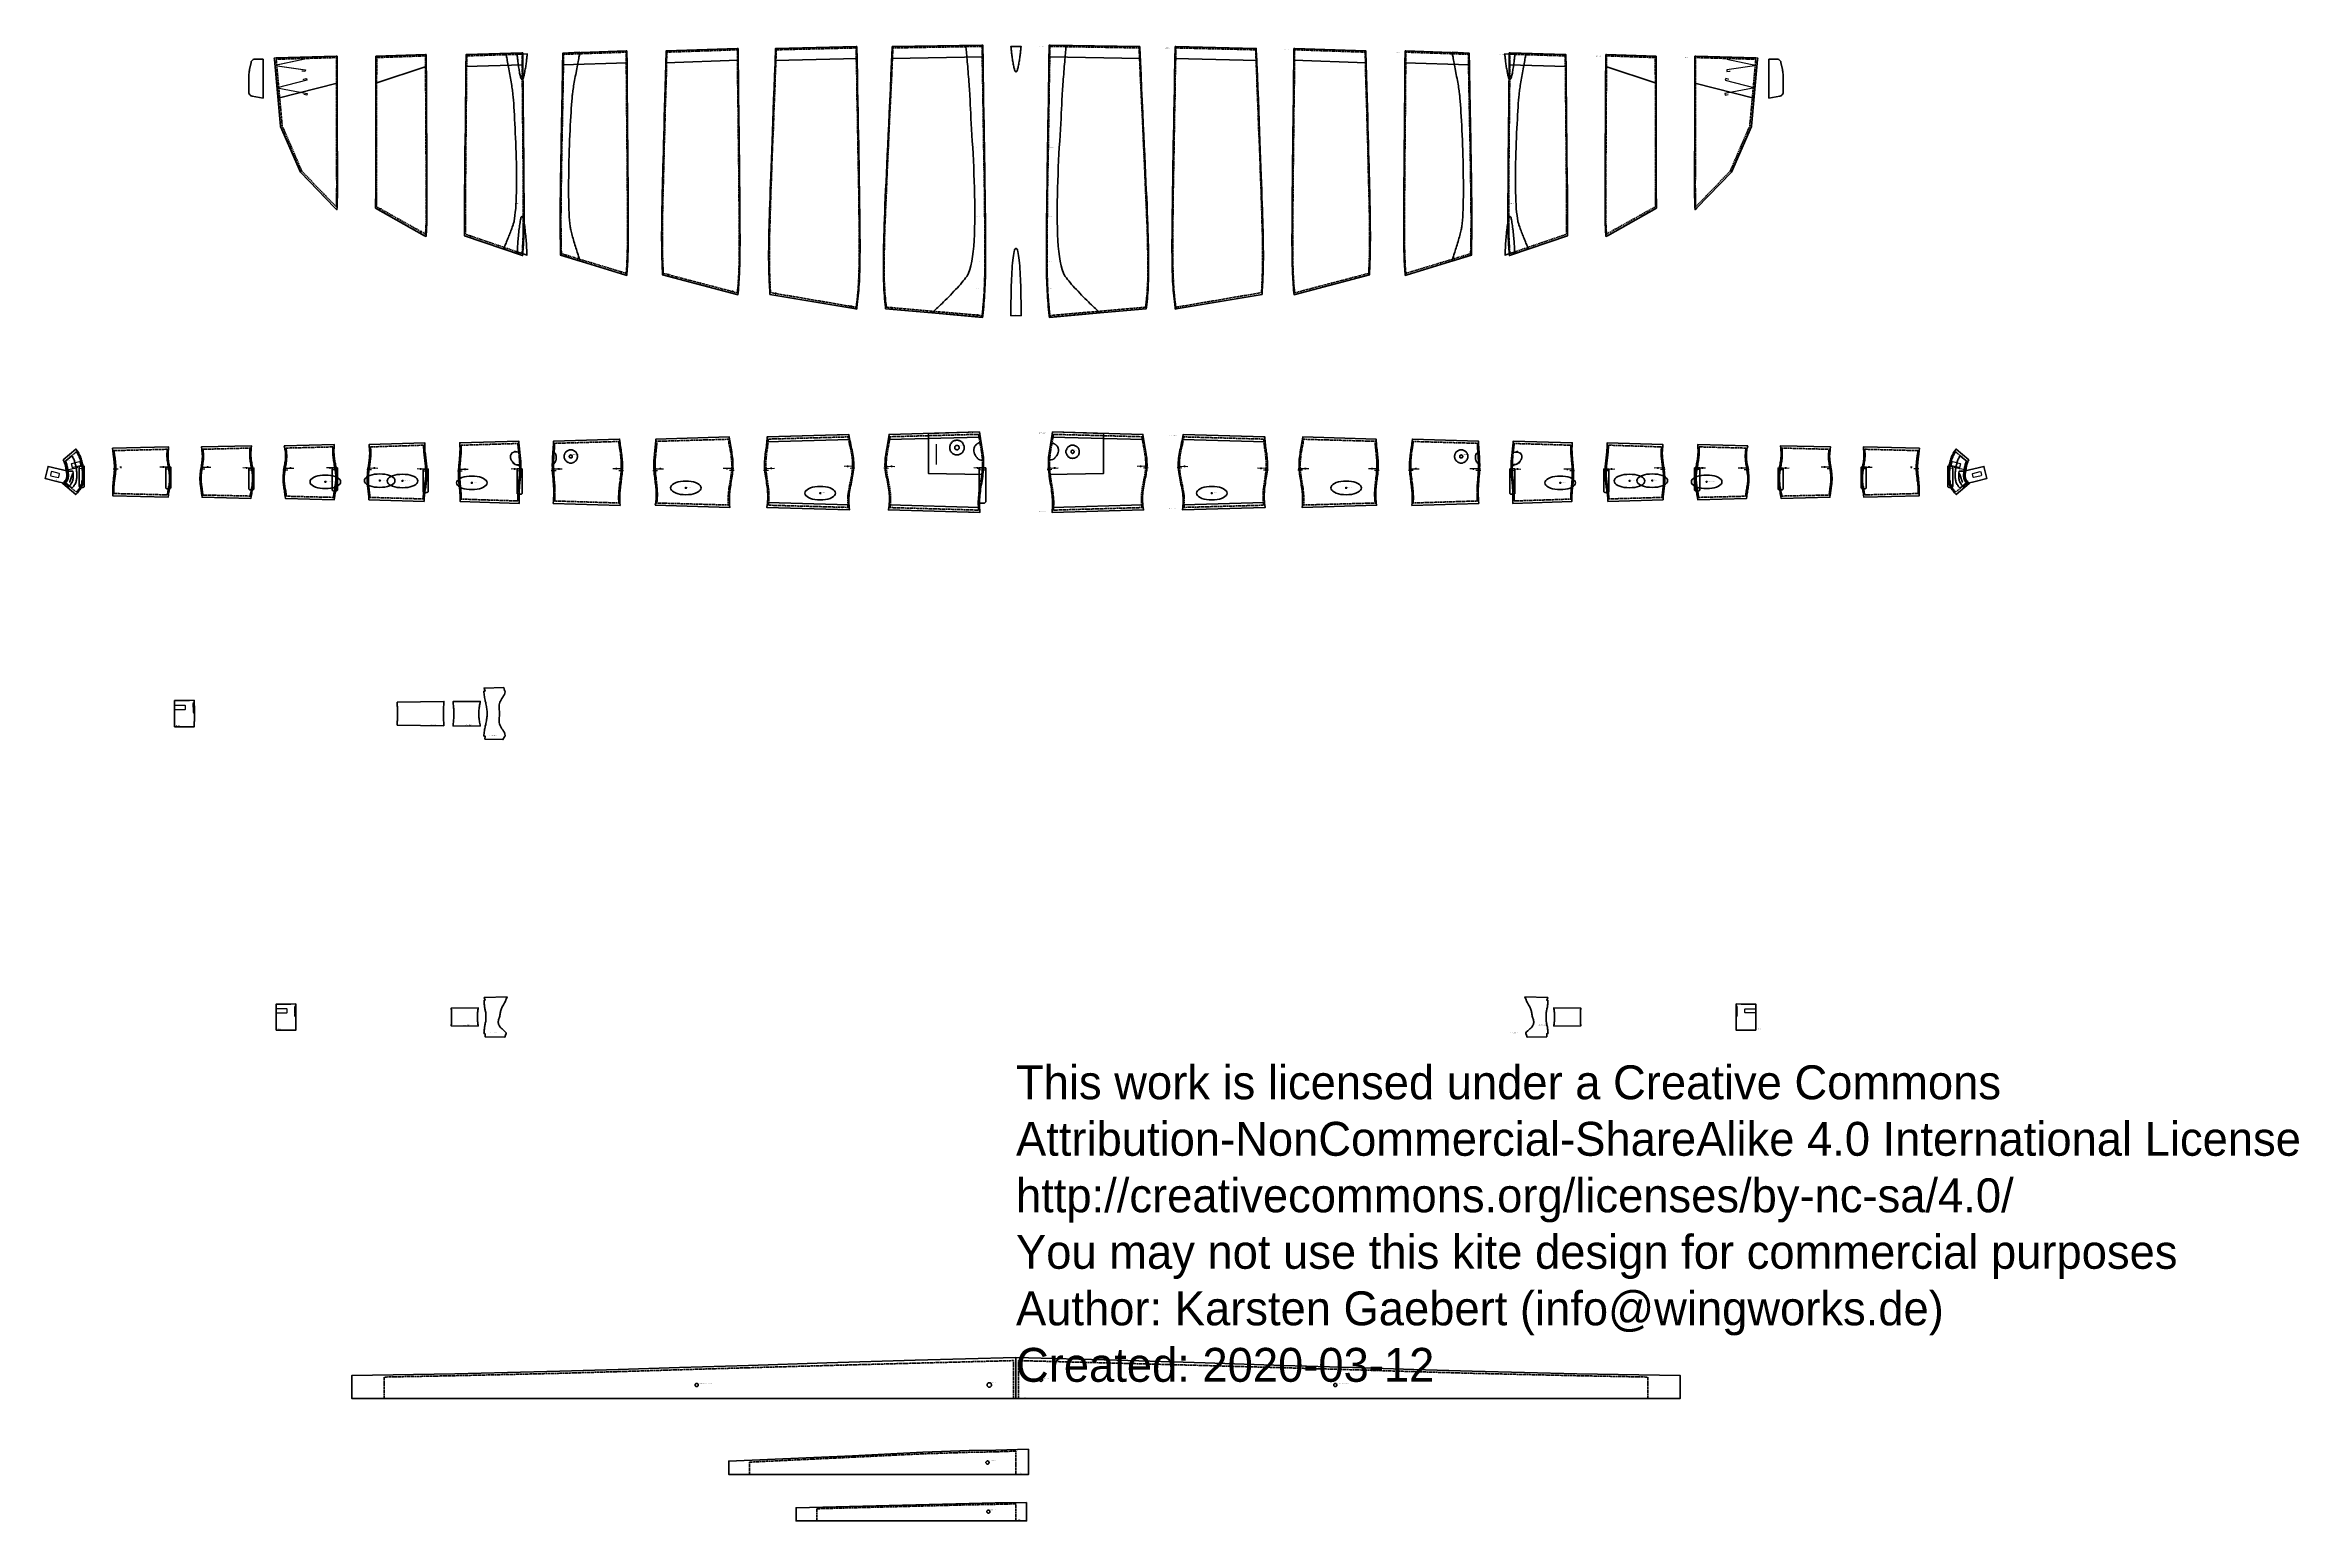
# Model space of a CAD drawing. Header units: millimetres. Extents: x -5729 to 7569, y -6188 to 2520.
import ezdxf

# ---------------------------------------------------------------- set-up
doc = ezdxf.new("R2010")
doc.units = ezdxf.units.MM
doc.linetypes.add('DASHED', pattern=[11, -3, 8])
for name, color, linetype, lineweight in [('BLADDER', 7, 'Continuous', 50), ('PROTECTION', 6, 'Continuous', 50), ('REINFORCEMENT', 4, 'Continuous', 50), ('SAIL', 7, 'Continuous', 50), ('SEAM', 1, 'DASHED', 35), ('TUBE', 7, 'Continuous', 50)]:
    doc.layers.add(name, color=color, linetype=linetype, lineweight=lineweight)
for name, color, linetype in [('MARKER', 8, 'Continuous'), ('PEN', 5, 'Continuous'), ('TEXT', 3, 'Continuous')]:
    doc.layers.add(name, color=color, linetype=linetype)

# ---------------------------------------------------------------- blocks, each defined once
blk = doc.blocks.new('UV-SAIL-1_(0)')
at = {"layer": 'MARKER'}
for p, q in [((10, -603), (0, -603)), ((5, -598), (5, -608)), ((16, -1011), (6, -1011)), ((11, -1006), (11, -1016)), ((18, -1277), (8, -1277)), ((13, -1272), (13, -1282)), ((14, -1434), (4, -1434)), ((9, -1429), (9, -1439))]:
    blk.add_line(p, q, dxfattribs=at)
at = {"layer": 'PEN'}
for p, q in [((-535, -1549), (-545, -1549)), ((-540, -1544), (-540, -1554)), ((-29, -1593), (-39, -1593)), ((-34, -1588), (-34, -1598))]:
    blk.add_line(p, q, dxfattribs=at)
at = {"layer": 'SAIL'}
blk.add_lwpolyline([(0, 0), (0, -8), (2, -94), (3, -177), (4, -256), (5, -332), (7, -404), (8, -474), (9, -540), (10, -603), (11, -663), (12, -721), (13, -776), (13, -828), (14, -877), (15, -924), (15, -969), (16, -1011), (16, -1051), (17, -1089), (17, -1125), (17, -1159), (17, -1191), (17, -1221), (17, -1250), (17, -1277), (17, -1303), (17, -1328), (16, -1351), (16, -1373), (15, -1394), (14, -1414), (13, -1434), (12, -1453), (11, -1471), (10, -1489), (9, -1507), (7, -1525), (6, -1542), (4, -1560), (2, -1578), (0, -1596), (-1, -1606), (-1, -1606), (-5, -1606), (-573, -1556), (-573, -1556), (-574, -1547), (-576, -1530), (-577, -1513), (-579, -1496), (-580, -1479), (-581, -1462), (-583, -1445), (-584, -1428), (-584, -1411), (-585, -1392), (-586, -1374), (-586, -1354), (-586, -1334), (-586, -1312), (-586, -1290), (-586, -1266), (-586, -1241), (-586, -1215), (-585, -1187), (-584, -1158), (-583, -1127), (-582, -1094), (-581, -1059), (-580, -1023), (-578, -984), (-577, -943), (-575, -900), (-573, -855), (-571, -807), (-568, -757), (-566, -704), (-564, -649), (-561, -591), (-558, -530), (-555, -466), (-552, -399), (-549, -329), (-545, -256), (-542, -180), (-538, -100), (-534, -17), (-534, -9), (-534, -9), (-530, -9), (-5, 0), (0, 0)], dxfattribs=at)
at = {"layer": 'SEAM'}
blk.add_lwpolyline([(-4, -8), (-3, -94), (-2, -177), (0, -256), (1, -332), (2, -404), (3, -474), (4, -540), (5, -603), (6, -663), (7, -721), (8, -776), (9, -828), (10, -877), (10, -924), (11, -969), (11, -1011), (12, -1051), (12, -1089), (12, -1125), (13, -1159), (13, -1191), (13, -1221), (13, -1250), (13, -1277), (12, -1303), (12, -1328), (12, -1351), (11, -1373), (11, -1394), (10, -1414), (9, -1434), (8, -1453), (7, -1471), (6, -1489), (4, -1507), (3, -1524), (1, -1542), (0, -1560), (-2, -1578), (-4, -1596), (-4, -1596), (-569, -1547), (-569, -1547), (-571, -1529), (-573, -1512), (-574, -1496), (-576, -1479), (-577, -1462), (-578, -1445), (-579, -1428), (-580, -1410), (-581, -1392), (-581, -1373), (-582, -1354), (-582, -1334), (-582, -1312), (-582, -1290), (-582, -1266), (-581, -1241), (-581, -1215), (-580, -1187), (-580, -1158), (-579, -1127), (-578, -1094), (-577, -1059), (-575, -1023), (-574, -984), (-572, -943), (-570, -900), (-568, -855), (-566, -807), (-564, -757), (-562, -705), (-559, -649), (-556, -591), (-554, -530), (-551, -466), (-548, -399), (-544, -329), (-541, -256), (-537, -180), (-534, -100), (-530, -17), (-530, -17), (-4, -8)], dxfattribs=at)
at = {"layer": 'TEXT'}
blk.add_text('SAIL-1 R', height=3, dxfattribs=at).set_placement((-525, -17))
at = {"layer": 'text'}
for p in [(-44, -605), (-38, -1013), (-36, -1279), (-40, -1436)]:
    blk.add_text('strut-seam', height=3, dxfattribs=at).set_placement(p)
blk = doc.blocks.new('UV-SAIL-2_(6)')
at = {"layer": 'PEN'}
for p, q in [((-474, -1457), (-484, -1457)), ((-479, -1452), (-479, -1462)), ((-29, -1533), (-39, -1533)), ((-34, -1528), (-34, -1538))]:
    blk.add_line(p, q, dxfattribs=at)
at = {"layer": 'SAIL'}
blk.add_lwpolyline([(0, 0), (0, -8), (2, -91), (3, -171), (4, -247), (6, -320), (7, -390), (8, -457), (9, -521), (11, -582), (12, -641), (13, -696), (13, -749), (14, -799), (15, -847), (16, -892), (16, -935), (17, -976), (17, -1015), (18, -1051), (18, -1086), (18, -1119), (19, -1150), (19, -1179), (19, -1207), (18, -1233), (18, -1258), (18, -1282), (18, -1304), (17, -1326), (16, -1346), (16, -1366), (15, -1384), (14, -1402), (12, -1420), (11, -1437), (10, -1454), (8, -1471), (6, -1488), (4, -1505), (2, -1521), (0, -1539), (-1, -1549), (-1, -1549), (-6, -1548), (-513, -1462), (-513, -1462), (-513, -1453), (-514, -1437), (-515, -1421), (-516, -1406), (-517, -1390), (-518, -1375), (-518, -1359), (-519, -1343), (-519, -1326), (-520, -1309), (-520, -1292), (-520, -1274), (-521, -1254), (-521, -1234), (-521, -1213), (-520, -1191), (-520, -1168), (-520, -1143), (-519, -1117), (-519, -1090), (-518, -1060), (-517, -1030), (-516, -997), (-515, -963), (-514, -927), (-512, -888), (-511, -848), (-510, -805), (-508, -760), (-506, -714), (-504, -664), (-502, -612), (-500, -558), (-498, -500), (-496, -440), (-493, -377), (-491, -312), (-488, -243), (-485, -173), (-482, -98), (-479, -19), (-479, -11), (-479, -11), (-475, -11), (-5, 0), (0, 0)], dxfattribs=at)
at = {"layer": 'SEAM'}
blk.add_lwpolyline([(-4, -8), (-3, -91), (-1, -171), (0, -247), (1, -321), (3, -391), (4, -458), (5, -521), (6, -582), (7, -641), (8, -696), (9, -749), (10, -799), (11, -847), (11, -892), (12, -935), (12, -976), (13, -1015), (13, -1051), (14, -1086), (14, -1119), (14, -1150), (14, -1179), (14, -1207), (14, -1233), (14, -1258), (13, -1282), (13, -1304), (12, -1326), (12, -1346), (11, -1365), (10, -1384), (9, -1402), (8, -1420), (7, -1437), (5, -1454), (4, -1471), (2, -1487), (0, -1504), (-2, -1521), (-4, -1538), (-4, -1538), (-509, -1452), (-509, -1452), (-510, -1437), (-511, -1421), (-512, -1405), (-512, -1390), (-513, -1374), (-514, -1359), (-514, -1343), (-515, -1326), (-515, -1309), (-516, -1292), (-516, -1274), (-516, -1254), (-516, -1234), (-516, -1213), (-516, -1191), (-516, -1168), (-515, -1143), (-515, -1117), (-514, -1090), (-513, -1061), (-512, -1030), (-512, -997), (-510, -963), (-509, -927), (-508, -888), (-507, -848), (-505, -806), (-503, -761), (-502, -714), (-500, -664), (-498, -612), (-496, -558), (-493, -501), (-491, -441), (-489, -378), (-486, -312), (-483, -244), (-481, -172), (-478, -97), (-475, -19), (-475, -19), (-4, -8)], dxfattribs=at)
at = {"layer": 'TEXT'}
blk.add_text('SAIL-2 R', height=3, dxfattribs=at).set_placement((-470, -19))
blk = doc.blocks.new('UV-SAIL-3_(7)')
at = {"layer": 'PEN'}
for p, q in [((-412, -1330), (-412, -1340)), ((-407, -1335), (-417, -1335)), ((-28, -1434), (-38, -1434)), ((-33, -1429), (-33, -1439))]:
    blk.add_line(p, q, dxfattribs=at)
at = {"layer": 'SAIL'}
blk.add_lwpolyline([(0, 0), (0, -8), (1, -86), (2, -161), (3, -233), (3, -301), (4, -367), (5, -430), (6, -490), (6, -547), (7, -601), (8, -653), (8, -703), (9, -750), (9, -795), (10, -837), (10, -878), (10, -916), (11, -952), (11, -987), (11, -1019), (11, -1050), (11, -1079), (12, -1107), (12, -1133), (12, -1157), (11, -1181), (11, -1203), (11, -1224), (11, -1244), (10, -1263), (10, -1281), (9, -1299), (9, -1316), (8, -1332), (7, -1348), (6, -1364), (5, -1380), (4, -1395), (3, -1411), (2, -1426), (0, -1442), (-1, -1453), (-1, -1453), (-7, -1451), (-445, -1336), (-445, -1336), (-445, -1327), (-446, -1313), (-447, -1299), (-447, -1285), (-448, -1271), (-448, -1257), (-449, -1243), (-449, -1228), (-450, -1213), (-450, -1198), (-450, -1182), (-450, -1165), (-450, -1148), (-451, -1130), (-451, -1111), (-451, -1090), (-450, -1069), (-450, -1047), (-450, -1023), (-450, -998), (-449, -971), (-449, -943), (-448, -913), (-447, -882), (-447, -849), (-446, -814), (-445, -777), (-444, -738), (-443, -698), (-442, -655), (-440, -610), (-439, -562), (-438, -512), (-436, -460), (-435, -406), (-433, -349), (-432, -289), (-430, -226), (-428, -161), (-426, -93), (-424, -22), (-424, -14), (-424, -14), (-420, -14), (-5, 0), (0, 0)], dxfattribs=at)
at = {"layer": 'SEAM'}
blk.add_lwpolyline([(-4, -8), (-4, -86), (-3, -161), (-2, -233), (-1, -301), (0, -367), (0, -430), (1, -490), (2, -547), (2, -601), (3, -653), (4, -703), (4, -750), (5, -795), (5, -837), (5, -878), (6, -916), (6, -952), (6, -987), (7, -1019), (7, -1050), (7, -1079), (7, -1107), (7, -1133), (7, -1157), (7, -1181), (7, -1203), (7, -1224), (6, -1244), (6, -1263), (6, -1281), (5, -1299), (4, -1316), (4, -1332), (3, -1348), (2, -1364), (1, -1379), (0, -1395), (-1, -1410), (-3, -1426), (-4, -1442), (-4, -1442), (-441, -1327), (-441, -1327), (-442, -1313), (-442, -1299), (-443, -1285), (-443, -1271), (-444, -1257), (-444, -1243), (-445, -1228), (-445, -1213), (-445, -1198), (-446, -1182), (-446, -1165), (-446, -1148), (-446, -1130), (-446, -1111), (-446, -1090), (-446, -1069), (-446, -1047), (-445, -1023), (-445, -998), (-445, -971), (-444, -943), (-443, -913), (-443, -882), (-442, -849), (-441, -814), (-440, -777), (-439, -739), (-438, -698), (-437, -655), (-436, -610), (-435, -562), (-433, -513), (-432, -461), (-430, -406), (-429, -349), (-427, -289), (-425, -226), (-423, -161), (-422, -93), (-420, -22), (-420, -22), (-4, -8)], dxfattribs=at)
at = {"layer": 'TEXT'}
blk.add_text('SAIL-3 R', height=3, dxfattribs=at).set_placement((-415, -22))
blk = doc.blocks.new('UV-SAIL-4_(8)')
at = {"layer": 'PEN'}
for p, q in [((-352, -1206), (-362, -1206)), ((-357, -1201), (-357, -1211)), ((-28, -1305), (-38, -1305)), ((-33, -1300), (-33, -1310))]:
    blk.add_line(p, q, dxfattribs=at)
at = {"layer": 'SAIL'}
blk.add_lwpolyline([(0, 0), (0, -8), (1, -79), (1, -147), (2, -213), (2, -275), (3, -335), (3, -392), (4, -447), (4, -499), (5, -549), (5, -596), (6, -641), (6, -684), (6, -725), (7, -764), (7, -801), (7, -836), (7, -869), (8, -900), (8, -930), (8, -958), (8, -984), (8, -1009), (8, -1033), (8, -1056), (8, -1077), (8, -1097), (8, -1116), (8, -1135), (8, -1152), (7, -1169), (7, -1185), (6, -1200), (6, -1215), (5, -1229), (5, -1244), (4, -1258), (3, -1272), (2, -1286), (1, -1300), (0, -1314), (-1, -1325), (-1, -1325), (-7, -1323), (-390, -1206), (-390, -1206), (-391, -1197), (-391, -1185), (-391, -1172), (-391, -1160), (-392, -1147), (-392, -1135), (-392, -1122), (-392, -1109), (-392, -1095), (-393, -1082), (-393, -1067), (-393, -1052), (-393, -1037), (-393, -1020), (-393, -1003), (-393, -985), (-393, -966), (-393, -945), (-393, -924), (-393, -901), (-392, -877), (-392, -852), (-392, -825), (-391, -797), (-391, -767), (-390, -735), (-390, -702), (-389, -668), (-388, -630), (-388, -592), (-387, -551), (-386, -508), (-385, -463), (-384, -416), (-384, -367), (-383, -316), (-382, -261), (-380, -205), (-379, -146), (-378, -85), (-377, -21), (-377, -13), (-377, -13), (-373, -13), (-5, 0), (0, 0)], dxfattribs=at)
at = {"layer": 'SEAM'}
blk.add_lwpolyline([(-4, -8), (-4, -79), (-3, -147), (-3, -213), (-2, -275), (-2, -335), (-1, -392), (-1, -447), (0, -499), (0, -549), (1, -596), (1, -641), (2, -684), (2, -725), (2, -764), (2, -801), (3, -836), (3, -869), (3, -900), (3, -930), (3, -958), (4, -984), (4, -1009), (4, -1033), (4, -1056), (4, -1077), (4, -1097), (3, -1116), (3, -1135), (3, -1152), (3, -1168), (2, -1184), (2, -1200), (2, -1215), (1, -1229), (0, -1243), (0, -1257), (-1, -1271), (-2, -1285), (-3, -1299), (-4, -1313), (-4, -1313), (-386, -1197), (-386, -1197), (-386, -1184), (-387, -1172), (-387, -1159), (-387, -1147), (-387, -1134), (-388, -1122), (-388, -1109), (-388, -1095), (-388, -1082), (-388, -1067), (-388, -1052), (-389, -1037), (-389, -1020), (-389, -1003), (-389, -985), (-389, -966), (-388, -945), (-388, -924), (-388, -901), (-388, -877), (-387, -852), (-387, -825), (-387, -797), (-386, -767), (-386, -736), (-385, -702), (-385, -667), (-384, -631), (-383, -592), (-383, -551), (-382, -508), (-381, -464), (-380, -417), (-379, -367), (-378, -316), (-377, -262), (-376, -205), (-375, -146), (-374, -85), (-373, -21), (-373, -21), (-4, -8)], dxfattribs=at)
at = {"layer": 'TEXT'}
blk.add_text('SAIL-4 R', height=3, dxfattribs=at).set_placement((-368, -21))
blk = doc.blocks.new('UV-SAIL-5_(9)')
at = {"layer": 'MARKER'}
for p, q in [((8, -889), (-2, -889)), ((3, -884), (3, -894)), ((8, -1040), (-2, -1040)), ((3, -1035), (3, -1045))]:
    blk.add_line(p, q, dxfattribs=at)
at = {"layer": 'PEN'}
for p, q in [((-306, -1080), (-316, -1080)), ((-311, -1075), (-311, -1085)), ((-28, -1174), (-38, -1174)), ((-33, -1169), (-33, -1179))]:
    blk.add_line(p, q, dxfattribs=at)
at = {"layer": 'SAIL'}
blk.add_lwpolyline([(0, 0), (0, -8), (1, -76), (1, -134), (2, -193), (2, -249), (3, -303), (3, -355), (4, -404), (4, -451), (5, -498), (5, -538), (6, -579), (6, -618), (6, -655), (7, -690), (7, -723), (7, -754), (7, -784), (7, -813), (8, -839), (8, -865), (8, -889), (8, -911), (8, -933), (8, -953), (8, -972), (8, -991), (8, -1008), (7, -1024), (7, -1040), (7, -1055), (6, -1069), (6, -1083), (6, -1096), (5, -1109), (4, -1122), (4, -1135), (3, -1147), (2, -1160), (1, -1172), (0, -1185), (-1, -1196), (-1, -1196), (-8, -1194), (-344, -1079), (-344, -1079), (-344, -1070), (-344, -1059), (-344, -1049), (-344, -1038), (-344, -1028), (-343, -1017), (-343, -1006), (-343, -994), (-343, -982), (-343, -970), (-343, -957), (-343, -944), (-343, -930), (-343, -915), (-343, -900), (-343, -884), (-343, -866), (-343, -848), (-343, -829), (-343, -808), (-343, -787), (-342, -764), (-342, -740), (-342, -715), (-342, -688), (-341, -660), (-341, -630), (-341, -598), (-341, -565), (-340, -531), (-340, -494), (-339, -456), (-339, -416), (-339, -373), (-338, -329), (-338, -283), (-337, -234), (-337, -184), (-336, -131), (-336, -76), (-335, -18), (-335, -10), (-335, -10), (-331, -10), (-5, 0), (0, 0)], dxfattribs=at)
at = {"layer": 'SEAM'}
blk.add_lwpolyline([(-4, -8), (-4, -72), (-3, -134), (-3, -193), (-2, -249), (-2, -303), (-1, -355), (-1, -404), (0, -451), (0, -496), (1, -539), (1, -579), (1, -618), (2, -655), (2, -690), (2, -723), (3, -754), (3, -784), (3, -813), (3, -839), (3, -865), (3, -889), (3, -911), (3, -933), (3, -953), (3, -972), (3, -990), (3, -1008), (3, -1024), (3, -1040), (2, -1055), (2, -1069), (2, -1083), (1, -1096), (1, -1109), (0, -1122), (-1, -1134), (-2, -1147), (-2, -1159), (-3, -1172), (-4, -1184), (-4, -1184), (-339, -1070), (-339, -1070), (-339, -1059), (-339, -1049), (-339, -1038), (-339, -1028), (-339, -1017), (-339, -1006), (-339, -994), (-339, -982), (-339, -970), (-339, -957), (-339, -944), (-339, -930), (-339, -915), (-339, -900), (-339, -884), (-339, -866), (-338, -848), (-338, -829), (-338, -808), (-338, -787), (-338, -764), (-338, -740), (-337, -715), (-337, -688), (-337, -660), (-337, -630), (-336, -599), (-336, -565), (-336, -531), (-335, -494), (-335, -456), (-335, -416), (-334, -373), (-334, -329), (-333, -283), (-333, -234), (-332, -184), (-332, -131), (-331, -76), (-331, -18), (-331, -18), (-4, -8)], dxfattribs=at)
at = {"layer": 'TEXT'}
blk.add_text('SAIL-5 R', height=3, dxfattribs=at).set_placement((-326, -18))
at = {"layer": 'text'}
for p in [(-46, -891), (-46, -1042)]:
    blk.add_text('strut-seam', height=3, dxfattribs=at).set_placement(p)
blk = doc.blocks.new('UV-SAIL-6_(13)')
at = {"layer": 'PEN'}
for p, q in [((-263, -912), (-273, -912)), ((-268, -907), (-268, -917)), ((-26, -1045), (-36, -1045)), ((-31, -1040), (-31, -1050))]:
    blk.add_line(p, q, dxfattribs=at)
at = {"layer": 'SAIL'}
blk.add_lwpolyline([(0, 0), (0, -8), (0, -66), (1, -121), (1, -174), (1, -224), (1, -273), (2, -319), (2, -363), (2, -405), (2, -446), (3, -484), (3, -520), (3, -555), (3, -588), (3, -620), (3, -649), (4, -678), (4, -705), (4, -730), (4, -754), (4, -777), (4, -798), (4, -819), (4, -838), (4, -856), (4, -873), (4, -890), (4, -905), (4, -920), (4, -934), (4, -947), (4, -960), (4, -972), (3, -984), (3, -996), (3, -1007), (2, -1018), (2, -1028), (1, -1039), (1, -1049), (0, -1060), (-1, -1073), (-1, -1073), (-9, -1069), (-299, -906), (-299, -906), (-299, -897), (-299, -889), (-299, -880), (-299, -872), (-299, -863), (-299, -854), (-298, -845), (-298, -836), (-298, -826), (-298, -816), (-298, -805), (-298, -794), (-298, -782), (-298, -770), (-298, -757), (-298, -743), (-298, -729), (-298, -713), (-298, -697), (-298, -680), (-298, -662), (-298, -643), (-298, -623), (-298, -602), (-298, -579), (-298, -555), (-298, -531), (-298, -504), (-298, -477), (-297, -447), (-297, -417), (-297, -385), (-297, -351), (-297, -316), (-297, -279), (-297, -240), (-297, -199), (-297, -157), (-297, -112), (-297, -66), (-297, -18), (-297, -10), (-297, -10), (-293, -10), (-5, 0), (0, 0)], dxfattribs=at)
at = {"layer": 'SEAM'}
blk.add_lwpolyline([(-4, -8), (-4, -66), (-4, -121), (-4, -174), (-3, -224), (-3, -273), (-3, -319), (-3, -363), (-2, -405), (-2, -446), (-2, -484), (-2, -521), (-2, -555), (-1, -588), (-1, -620), (-1, -650), (-1, -678), (-1, -705), (-1, -730), (0, -754), (0, -777), (0, -798), (0, -819), (0, -838), (0, -856), (0, -873), (0, -890), (0, -905), (0, -920), (0, -934), (-1, -947), (-1, -960), (-1, -972), (-1, -984), (-1, -995), (-2, -1007), (-2, -1017), (-3, -1028), (-3, -1039), (-4, -1049), (-4, -1060), (-4, -1060), (-295, -897), (-295, -897), (-294, -889), (-294, -880), (-294, -872), (-294, -863), (-294, -854), (-294, -845), (-294, -836), (-294, -826), (-294, -816), (-294, -805), (-294, -794), (-294, -782), (-294, -770), (-294, -757), (-294, -743), (-294, -729), (-293, -713), (-293, -697), (-293, -680), (-293, -662), (-293, -643), (-293, -623), (-293, -602), (-293, -579), (-293, -556), (-293, -531), (-293, -504), (-293, -477), (-293, -447), (-293, -417), (-293, -385), (-293, -351), (-293, -316), (-293, -279), (-293, -240), (-293, -199), (-293, -157), (-292, -112), (-292, -66), (-292, -18), (-292, -18), (-4, -8)], dxfattribs=at)
at = {"layer": 'TEXT'}
blk.add_text('SAIL-6 R', height=3, dxfattribs=at).set_placement((-287, -18))
blk = doc.blocks.new('SAIL-7_(14)')
at = {"layer": 'MARKER'}
for points in [[(-209, -12), (-205, -11), (-191, -8), (-189, -18), (-366, -54), (-188, -81), (-189, -90), (-203, -88), (-207, -88)], [(-199, -137), (-196, -136), (-182, -132), (-179, -142), (-354, -186), (-177, -220), (-179, -230), (-187, -228), (-196, -226)]]:
    blk.add_lwpolyline(points, dxfattribs=at)
at = {"layer": 'PEN'}
for points in [[(-209, -12), (-205, -11), (-191, -8), (-189, -18), (-366, -54), (-188, -81), (-189, -90), (-203, -88), (-207, -88)], [(-199, -137), (-196, -136), (-182, -132), (-179, -142), (-354, -186), (-177, -220), (-179, -230), (-187, -228), (-196, -226)]]:
    blk.add_lwpolyline(points, dxfattribs=at)
at = {"layer": 'SAIL'}
blk.add_lwpolyline([(0, 0), (0, -8), (0, -56), (0, -103), (0, -147), (0, -189), (1, -230), (1, -269), (1, -306), (1, -341), (1, -375), (1, -407), (1, -438), (1, -467), (1, -494), (1, -521), (1, -546), (2, -569), (2, -592), (2, -613), (2, -633), (2, -652), (2, -670), (2, -687), (2, -704), (2, -719), (2, -733), (2, -747), (2, -760), (2, -772), (2, -784), (2, -795), (2, -806), (2, -816), (2, -826), (2, -835), (1, -844), (1, -853), (1, -862), (1, -871), (0, -879), (0, -888), (-1, -906), (-1, -906), (-12, -894), (-216, -684), (-333, -415), (-333, -415), (-333, -413), (-369, -19), (-370, -11), (-370, -11), (-359, -10), (-5, 0), (0, 0)], dxfattribs=at)
at = {"layer": 'SEAM'}
blk.add_lwpolyline([(-4, -8), (-4, -56), (-4, -103), (-4, -147), (-4, -189), (-4, -230), (-4, -269), (-4, -306), (-4, -341), (-4, -375), (-3, -407), (-3, -438), (-3, -467), (-3, -494), (-3, -521), (-3, -546), (-3, -569), (-3, -592), (-3, -613), (-3, -633), (-3, -652), (-3, -670), (-3, -687), (-3, -704), (-3, -719), (-2, -733), (-2, -747), (-2, -760), (-2, -772), (-3, -784), (-3, -795), (-3, -806), (-3, -816), (-3, -826), (-3, -835), (-3, -844), (-3, -853), (-4, -862), (-4, -871), (-4, -879), (-4, -888), (-4, -888), (-208, -678), (-323, -412), (-323, -412), (-359, -18), (-359, -18), (-4, -8)], dxfattribs=at)
at = {"layer": 'TEXT'}
blk.add_text('SAIL-7 R', height=3, dxfattribs=at).set_placement((-354, -18))
blk = doc.blocks.new('UV-LE-1_(16)')
at = {"layer": 'PEN'}
for p, q in [((-559, -198), (-531, -199)), ((-556, -188), (-494, -189)), ((-539, -188), (-549, -188)), ((-544, -183), (-544, -193)), ((-509, -189), (-519, -189)), ((-514, -184), (-514, -194)), ((35, -199), (-27, -197)), ((-2, -198), (-12, -198)), ((-7, -193), (-7, -203)), ((9, -208), (37, -209)), ((28, -198), (18, -198)), ((23, -193), (23, -203))]:
    blk.add_line(p, q, dxfattribs=at)
blk.add_lwpolyline([(-250, -57), (-250, -177)], dxfattribs=at)
blk.add_lwpolyline([(-127, -65), (-129, -65), (-130, -65), (-131, -66), (-133, -66), (-134, -67), (-135, -68), (-136, -68), (-137, -69), (-138, -70), (-139, -72), (-139, -73), (-140, -74), (-140, -75), (-140, -77), (-140, -78), (-140, -79), (-140, -81), (-140, -82), (-139, -83), (-139, -85), (-138, -86), (-137, -87), (-136, -88), (-135, -89), (-134, -89), (-133, -90), (-131, -90), (-130, -91), (-129, -91), (-127, -91), (-126, -91), (-125, -91), (-123, -90), (-122, -90), (-121, -89), (-120, -89), (-119, -88), (-118, -87), (-117, -86), (-116, -85), (-115, -83), (-115, -82), (-115, -81), (-114, -79), (-114, -78), (-114, -77), (-115, -75), (-115, -74), (-115, -73), (-116, -72), (-117, -70), (-118, -69), (-119, -68), (-120, -68), (-121, -67), (-122, -66), (-123, -66), (-125, -65), (-126, -65)], close=True, dxfattribs=at)
for points in [[(7, -48), (-15, -61), (-25, -74), (-29, -87), (-29, -100), (-26, -113), (-20, -125), (-10, -138), (6, -151), (22, -152)], [(8, -50), (-14, -62), (-23, -75), (-27, -87), (-27, -100), (-24, -112), (-18, -124), (-9, -137), (6, -149), (23, -150)]]:
    blk.add_spline(points, degree=3, dxfattribs=at)
at = {"layer": 'REINFORCEMENT'}
for points in [[(-127, -35), (-132, -35), (-136, -36), (-141, -37), (-145, -39), (-149, -41), (-153, -43), (-156, -46), (-159, -49), (-162, -53), (-165, -57), (-167, -61), (-168, -65), (-169, -69), (-170, -74), (-170, -78), (-170, -83), (-169, -87), (-168, -91), (-167, -96), (-165, -100), (-162, -103), (-159, -107), (-156, -110), (-153, -113), (-149, -115), (-145, -117), (-141, -119), (-136, -120), (-132, -121), (-127, -121), (-123, -121), (-118, -120), (-114, -119), (-110, -117), (-106, -115), (-102, -113), (-99, -110), (-95, -107), (-93, -103), (-90, -100), (-88, -96), (-86, -91), (-85, -87), (-85, -83), (-84, -78), (-85, -74), (-85, -69), (-86, -65), (-88, -61), (-90, -57), (-93, -53), (-95, -49), (-99, -46), (-102, -43), (-106, -41), (-110, -39), (-114, -37), (-118, -36), (-123, -35)], [(-127, -65), (-129, -65), (-130, -65), (-131, -66), (-133, -66), (-134, -67), (-135, -68), (-136, -68), (-137, -69), (-138, -70), (-139, -72), (-139, -73), (-140, -74), (-140, -75), (-140, -77), (-140, -78), (-140, -79), (-140, -81), (-140, -82), (-139, -83), (-139, -85), (-138, -86), (-137, -87), (-136, -88), (-135, -89), (-134, -89), (-133, -90), (-131, -90), (-130, -91), (-129, -91), (-127, -91), (-126, -91), (-125, -91), (-123, -90), (-122, -90), (-121, -89), (-120, -89), (-119, -88), (-118, -87), (-117, -86), (-116, -85), (-115, -83), (-115, -82), (-115, -81), (-114, -79), (-114, -78), (-114, -77), (-115, -75), (-115, -74), (-115, -73), (-116, -72), (-117, -70), (-118, -69), (-119, -68), (-120, -68), (-121, -67), (-122, -66), (-123, -66), (-125, -65), (-126, -65)]]:
    blk.add_lwpolyline(points, close=True, dxfattribs=at)
at = {"layer": 'SEAM'}
for points in [[(0, 0), (-523, -14)], [(0, 0), (2, -12), (4, -25), (6, -37), (8, -49), (10, -62), (13, -74), (15, -87), (17, -99), (19, -111), (20, -124), (22, -136), (23, -149), (23, -161), (23, -173), (23, -186), (23, -198), (22, -211), (21, -223), (19, -236), (18, -248), (16, -260), (14, -273), (12, -285), (10, -298), (7, -310), (5, -322), (4, -335), (2, -347), (1, -360), (0, -372), (-1, -384), (-2, -397), (-2, -409), (-1, -422), (-1, -434), (0, -447)], [(-523, -14), (-524, -26), (-526, -38), (-528, -49), (-530, -61), (-532, -72), (-534, -84), (-536, -96), (-538, -107), (-540, -119), (-542, -130), (-543, -142), (-544, -154), (-545, -165), (-545, -177), (-544, -188), (-544, -200), (-543, -212), (-541, -223), (-540, -235), (-538, -246), (-536, -258), (-533, -270), (-531, -281), (-529, -293), (-526, -304), (-524, -316), (-523, -328), (-521, -339), (-520, -351), (-519, -362), (-519, -374), (-519, -386), (-519, -397), (-520, -409), (-521, -420), (-523, -432)], [(0, -447), (-523, -432)]]:
    blk.add_lwpolyline(points, dxfattribs=at)
at = {"layer": 'TUBE'}
blk.add_lwpolyline([(7, 1), (9, -11), (11, -24), (13, -36), (15, -48), (17, -61), (20, -73), (22, -85), (24, -98), (26, -110), (27, -123), (29, -136), (30, -148), (30, -161), (30, -173), (30, -186), (30, -198), (26, -198), (30, -200), (29, -211), (28, -224), (26, -236), (25, -249), (23, -261), (21, -274), (19, -286), (16, -299), (14, -311), (12, -323), (11, -336), (9, -348), (8, -360), (7, -373), (6, -385), (5, -397), (5, -409), (6, -421), (6, -434), (7, -446), (8, -461), (-532, -445), (-530, -431), (-528, -419), (-527, -408), (-526, -397), (-526, -385), (-526, -374), (-526, -363), (-527, -351), (-528, -340), (-530, -329), (-531, -317), (-533, -306), (-536, -294), (-538, -282), (-540, -271), (-542, -259), (-545, -248), (-547, -236), (-548, -224), (-550, -212), (-551, -201), (-551, -190), (-548, -188), (-551, -188), (-552, -177), (-551, -165), (-551, -153), (-550, -141), (-549, -130), (-547, -118), (-545, -106), (-543, -94), (-541, -83), (-539, -71), (-537, -60), (-535, -48), (-533, -36), (-531, -25), (-530, -13), (-528, 0), (5, 14), (7, 1)], dxfattribs=at)
at = {"layer": 'TEXT'}
for s, p in [('LE-1 R', (-513, -12)), ('Inflate d=26mm', (-117, -65))]:
    blk.add_text(s, height=3, dxfattribs=at).set_placement(p)
blk = doc.blocks.new('UV-LE-2_(17)')
at = {"layer": 'PEN'}
for p, q in [((-498, -197), (-470, -196)), ((-496, -187), (-434, -185)), ((-479, -186), (-489, -186)), ((-484, -181), (-484, -191)), ((-449, -186), (-459, -186)), ((-454, -181), (-454, -191)), ((39, -173), (-23, -175)), ((2, -174), (-8, -174)), ((-3, -169), (-3, -179)), ((13, -184), (41, -183)), ((32, -173), (22, -173)), ((27, -168), (27, -178)), ((-158, -332), (-168, -332)), ((-163, -327), (-163, -337))]:
    blk.add_line(p, q, dxfattribs=at)
at = {"layer": 'SEAM'}
for points in [[(0, 0), (-470, -13)], [(0, 0), (2, -12), (4, -23), (7, -35), (9, -46), (12, -58), (15, -69), (17, -81), (19, -92), (22, -104), (23, -115), (25, -127), (26, -139), (27, -150), (27, -162), (27, -173), (26, -185), (25, -196), (24, -208), (22, -220), (20, -231), (18, -243), (16, -254), (13, -266), (11, -277), (8, -289), (6, -301), (4, -312), (2, -324), (0, -335), (-1, -347), (-2, -358), (-2, -370), (-2, -381), (-2, -393), (-1, -405), (0, -416)], [(-470, -13), (-471, -24), (-472, -35), (-474, -46), (-475, -57), (-476, -67), (-478, -78), (-479, -89), (-481, -100), (-482, -111), (-483, -122), (-484, -132), (-485, -143), (-485, -154), (-485, -165), (-485, -176), (-484, -186), (-484, -197), (-483, -208), (-481, -219), (-480, -230), (-479, -240), (-477, -251), (-475, -262), (-474, -273), (-472, -284), (-471, -294), (-469, -305), (-468, -316), (-468, -327), (-467, -338), (-467, -349), (-467, -359), (-467, -370), (-468, -381), (-469, -392), (-470, -403)], [(0, -416), (-470, -403)]]:
    blk.add_lwpolyline(points, dxfattribs=at)
at = {"layer": 'TUBE'}
blk.add_lwpolyline([(7, 1), (9, -10), (11, -22), (14, -33), (16, -45), (19, -56), (21, -68), (24, -79), (26, -91), (28, -103), (30, -114), (32, -126), (33, -138), (34, -150), (34, -162), (34, -172), (30, -173), (34, -175), (33, -185), (32, -197), (31, -209), (29, -221), (27, -232), (25, -244), (23, -256), (20, -267), (18, -279), (15, -290), (13, -302), (11, -313), (9, -325), (7, -336), (6, -347), (5, -359), (5, -370), (5, -381), (5, -393), (6, -404), (7, -416), (8, -431), (-479, -416), (-477, -402), (-476, -391), (-475, -380), (-474, -370), (-474, -359), (-474, -349), (-474, -338), (-475, -327), (-475, -317), (-476, -306), (-478, -295), (-479, -285), (-481, -274), (-482, -263), (-484, -252), (-485, -241), (-487, -231), (-488, -220), (-490, -209), (-491, -198), (-491, -188), (-488, -186), (-492, -186), (-492, -176), (-492, -165), (-492, -154), (-492, -143), (-491, -132), (-490, -121), (-489, -110), (-488, -99), (-486, -88), (-485, -77), (-483, -66), (-482, -56), (-481, -45), (-479, -34), (-478, -23), (-477, -13), (-476, 1), (5, 14), (7, 1)], dxfattribs=at)
at = {"layer": 'TEXT'}
blk.add_text('LE-2 R', height=3, dxfattribs=at).set_placement((-460, -11))
at = {"layer": 'text'}
blk.add_text('Bridle Segment-2', height=3, dxfattribs=at).set_placement((-160, -330))
blk = doc.blocks.new('UV-LE-3_(18)')
at = {"layer": 'PEN'}
for p, q in [((-446, -184), (-418, -184)), ((-444, -174), (-382, -174)), ((-427, -174), (-437, -174)), ((-432, -169), (-432, -179)), ((-397, -174), (-407, -174)), ((-402, -169), (-402, -179)), ((32, -172), (-30, -173)), ((-5, -173), (-15, -173)), ((-10, -168), (-10, -178)), ((6, -183), (34, -182)), ((25, -172), (15, -172)), ((20, -167), (20, -177)), ((-246, -287), (-256, -287)), ((-251, -282), (-251, -292))]:
    blk.add_line(p, q, dxfattribs=at)
at = {"layer": 'SEAM'}
for points in [[(0, 0), (-422, -12)], [(0, 0), (2, -11), (3, -22), (5, -32), (7, -43), (9, -54), (11, -65), (13, -75), (15, -86), (16, -97), (17, -108), (19, -118), (19, -129), (20, -140), (20, -151), (20, -162), (20, -172), (19, -183), (18, -194), (17, -205), (15, -216), (14, -226), (12, -237), (10, -248), (8, -259), (7, -270), (5, -280), (3, -291), (2, -302), (1, -313), (0, -324), (-1, -334), (-1, -345), (-1, -356), (-1, -367), (-1, -378), (0, -388)], [(-422, -12), (-423, -22), (-423, -33), (-424, -43), (-425, -53), (-426, -63), (-427, -73), (-428, -83), (-429, -93), (-430, -103), (-431, -113), (-432, -124), (-432, -134), (-432, -144), (-432, -154), (-432, -164), (-432, -174), (-431, -184), (-430, -194), (-430, -204), (-429, -214), (-427, -224), (-426, -234), (-425, -245), (-424, -255), (-423, -265), (-422, -275), (-421, -285), (-420, -295), (-420, -305), (-419, -315), (-419, -325), (-419, -335), (-420, -345), (-420, -355), (-421, -366), (-422, -376)], [(0, -388), (-422, -376)]]:
    blk.add_lwpolyline(points, dxfattribs=at)
at = {"layer": 'TUBE'}
blk.add_lwpolyline([(7, 1), (8, -10), (10, -20), (12, -31), (14, -42), (16, -53), (18, -63), (20, -74), (21, -85), (23, -96), (24, -107), (26, -118), (26, -129), (27, -140), (27, -151), (27, -162), (27, -172), (23, -172), (27, -174), (26, -184), (25, -195), (24, -206), (22, -217), (21, -228), (19, -238), (17, -249), (15, -260), (14, -271), (12, -281), (10, -292), (9, -303), (8, -313), (7, -324), (6, -335), (6, -345), (6, -356), (6, -367), (6, -377), (7, -388), (8, -403), (-431, -389), (-429, -375), (-428, -365), (-427, -355), (-427, -345), (-426, -335), (-426, -325), (-426, -315), (-427, -305), (-427, -295), (-428, -285), (-429, -275), (-430, -265), (-431, -255), (-432, -245), (-433, -235), (-434, -225), (-436, -215), (-437, -205), (-437, -195), (-438, -184), (-439, -175), (-435, -174), (-439, -173), (-439, -164), (-439, -154), (-439, -144), (-439, -133), (-439, -123), (-438, -113), (-437, -103), (-436, -93), (-435, -82), (-434, -72), (-433, -62), (-432, -52), (-431, -42), (-430, -32), (-430, -22), (-429, -12), (-428, 1), (5, 14), (7, 1)], dxfattribs=at)
at = {"layer": 'TEXT'}
blk.add_text('LE-3 R', height=3, dxfattribs=at).set_placement((-412, -10))
at = {"layer": 'text'}
blk.add_text('Bridle Segment-3', height=3, dxfattribs=at).set_placement((-248, -285))
blk = doc.blocks.new('UV-LE-4_(19)')
at = {"layer": 'PEN'}
for p, q in [((-398, -172), (-370, -172)), ((-396, -162), (-334, -162)), ((-379, -162), (-389, -162)), ((-384, -157), (-384, -167)), ((-349, -162), (-359, -162)), ((-354, -157), (-354, -167)), ((27, -161), (-35, -161)), ((-10, -161), (-20, -161)), ((-15, -156), (-15, -166)), ((1, -171), (29, -171)), ((20, -161), (10, -161)), ((15, -156), (15, -166))]:
    blk.add_line(p, q, dxfattribs=at)
blk.add_lwpolyline([(-283, -79), (-284, -79), (-285, -80), (-286, -80), (-286, -80), (-287, -81), (-288, -81), (-289, -82), (-289, -82), (-290, -83), (-291, -84), (-291, -85), (-291, -86), (-292, -87), (-292, -87), (-292, -88), (-292, -89), (-292, -90), (-291, -91), (-291, -92), (-291, -93), (-290, -94), (-289, -94), (-289, -95), (-288, -96), (-287, -96), (-286, -97), (-286, -97), (-285, -97), (-284, -97), (-283, -97), (-282, -97), (-281, -97), (-280, -97), (-279, -97), (-278, -96), (-277, -96), (-277, -95), (-276, -94), (-275, -94), (-275, -93), (-275, -92), (-274, -91), (-274, -90), (-274, -89), (-274, -88), (-274, -87), (-274, -87), (-274, -86), (-275, -85), (-275, -84), (-275, -83), (-276, -82), (-277, -82), (-277, -81), (-278, -81), (-279, -80), (-280, -80), (-281, -80), (-282, -79)], close=True, dxfattribs=at)
for points in [[(-385, -132), (-378, -125), (-373, -115), (-370, -106), (-369, -96), (-369, -87), (-372, -77), (-378, -68), (-381, -65)], [(-383, -134), (-376, -126), (-371, -116), (-368, -106), (-367, -96), (-367, -86), (-370, -76), (-376, -67), (-380, -63)]]:
    blk.add_spline(points, degree=3, dxfattribs=at)
at = {"layer": 'REINFORCEMENT'}
for points in [[(-283, -49), (-287, -50), (-291, -50), (-295, -51), (-299, -53), (-302, -55), (-306, -57), (-309, -59), (-312, -62), (-314, -65), (-317, -69), (-318, -73), (-320, -76), (-321, -80), (-322, -84), (-322, -88), (-322, -92), (-321, -96), (-320, -100), (-318, -104), (-317, -108), (-314, -111), (-312, -114), (-309, -117), (-306, -120), (-302, -122), (-299, -124), (-295, -125), (-291, -127), (-287, -127), (-283, -127), (-279, -127), (-275, -127), (-271, -125), (-267, -124), (-263, -122), (-260, -120), (-257, -117), (-254, -114), (-251, -111), (-249, -108), (-247, -104), (-246, -100), (-245, -96), (-244, -92), (-244, -88), (-244, -84), (-245, -80), (-246, -76), (-247, -73), (-249, -69), (-251, -65), (-254, -62), (-257, -59), (-260, -57), (-263, -55), (-267, -53), (-271, -51), (-275, -50), (-279, -50)], [(-283, -79), (-284, -79), (-285, -80), (-286, -80), (-286, -80), (-287, -81), (-288, -81), (-289, -82), (-289, -82), (-290, -83), (-291, -84), (-291, -85), (-291, -86), (-292, -87), (-292, -87), (-292, -88), (-292, -89), (-292, -90), (-291, -91), (-291, -92), (-291, -93), (-290, -94), (-289, -94), (-289, -95), (-288, -96), (-287, -96), (-286, -97), (-286, -97), (-285, -97), (-284, -97), (-283, -97), (-282, -97), (-281, -97), (-280, -97), (-279, -97), (-278, -96), (-277, -96), (-277, -95), (-276, -94), (-275, -94), (-275, -93), (-275, -92), (-274, -91), (-274, -90), (-274, -89), (-274, -88), (-274, -87), (-274, -87), (-274, -86), (-275, -85), (-275, -84), (-275, -83), (-276, -82), (-277, -82), (-277, -81), (-278, -81), (-279, -80), (-280, -80), (-281, -80), (-282, -79)]]:
    blk.add_lwpolyline(points, close=True, dxfattribs=at)
at = {"layer": 'SEAM'}
for points in [[(0, 0), (-378, -11)], [(0, 0), (1, -10), (2, -20), (4, -30), (5, -40), (7, -50), (8, -60), (10, -70), (11, -80), (12, -90), (13, -101), (14, -111), (15, -121), (15, -131), (15, -141), (15, -151), (15, -161), (14, -171), (14, -181), (13, -191), (12, -201), (11, -211), (9, -221), (8, -232), (7, -242), (5, -252), (4, -262), (3, -272), (2, -282), (1, -292), (0, -302), (0, -312), (-1, -322), (-1, -332), (-1, -342), (0, -352), (0, -363)], [(-378, -11), (-378, -21), (-379, -30), (-379, -40), (-380, -49), (-381, -59), (-381, -68), (-382, -77), (-383, -87), (-383, -96), (-384, -106), (-384, -115), (-384, -125), (-385, -134), (-385, -143), (-384, -153), (-384, -162), (-384, -172), (-383, -181), (-383, -191), (-382, -200), (-381, -209), (-380, -219), (-380, -228), (-379, -238), (-378, -247), (-377, -257), (-377, -266), (-376, -275), (-376, -285), (-376, -294), (-376, -304), (-376, -313), (-376, -323), (-377, -332), (-377, -341), (-378, -351)], [(0, -363), (-378, -351)]]:
    blk.add_lwpolyline(points, dxfattribs=at)
at = {"layer": 'TUBE'}
blk.add_lwpolyline([(7, 1), (8, -9), (9, -19), (11, -29), (12, -39), (14, -49), (15, -59), (17, -69), (18, -80), (19, -90), (20, -100), (21, -110), (22, -120), (22, -131), (22, -141), (22, -151), (22, -160), (18, -161), (22, -162), (21, -172), (21, -182), (20, -192), (19, -202), (17, -212), (16, -222), (15, -232), (14, -243), (12, -253), (11, -263), (10, -273), (9, -283), (8, -293), (7, -302), (7, -312), (6, -322), (6, -332), (6, -342), (7, -352), (7, -362), (8, -377), (-386, -365), (-385, -350), (-384, -341), (-384, -332), (-383, -322), (-383, -313), (-383, -304), (-383, -294), (-383, -285), (-383, -276), (-384, -266), (-384, -257), (-385, -248), (-386, -238), (-387, -229), (-387, -219), (-388, -210), (-389, -201), (-390, -191), (-390, -182), (-391, -172), (-391, -164), (-388, -162), (-391, -161), (-391, -153), (-392, -144), (-392, -134), (-391, -124), (-391, -115), (-391, -105), (-390, -96), (-390, -86), (-389, -77), (-388, -67), (-388, -58), (-387, -49), (-386, -39), (-386, -30), (-385, -21), (-385, -11), (-384, 2), (5, 14), (7, 1)], dxfattribs=at)
at = {"layer": 'TEXT'}
for s, p in [('LE-4 R', (-368, -9)), ('Onepump d=18mm', (-273, -79))]:
    blk.add_text(s, height=3, dxfattribs=at).set_placement(p)
blk = doc.blocks.new('UV-LE-5_(20)')
at = {"layer": 'PEN'}
for p, q in [((-11, -49), (-21, -49)), ((-16, -44), (-16, -54)), ((10, -128), (0, -128)), ((5, -123), (5, -133)), ((-356, -162), (-328, -162)), ((-354, -152), (-292, -152)), ((-337, -152), (-347, -152)), ((-342, -147), (-342, -157)), ((-307, -152), (-317, -152)), ((-312, -147), (-312, -157)), ((-266, -232), (-276, -232)), ((-271, -227), (-271, -237)), ((24, -150), (-38, -151)), ((-13, -151), (-23, -151)), ((-18, -146), (-18, -156)), ((-2, -161), (26, -160)), ((17, -151), (7, -151)), ((12, -146), (12, -156))]:
    blk.add_line(p, q, dxfattribs=at)
for points in [[(6, -51), (-34, -55), (-42, -66), (-45, -76), (-44, -86), (-40, -96), (-34, -105), (-26, -115), (-15, -124), (11, -124), (13, -122)], [(6, -53), (-33, -57), (-40, -67), (-43, -76), (-42, -85), (-39, -95), (-33, -104), (-25, -113), (-14, -122), (10, -122), (12, -121)]]:
    blk.add_spline(points, degree=3, dxfattribs=at)
at = {"layer": 'SEAM'}
for points in [[(0, 0), (-334, -10)], [(0, 0), (1, -9), (2, -19), (3, -28), (4, -38), (5, -47), (6, -56), (8, -66), (9, -75), (9, -85), (10, -94), (11, -103), (11, -113), (12, -122), (12, -132), (12, -141), (12, -151), (11, -160), (11, -169), (10, -179), (10, -188), (9, -198), (8, -207), (7, -216), (6, -226), (5, -235), (4, -245), (3, -254), (3, -264), (2, -273), (2, -282), (1, -292), (1, -301), (1, -311), (1, -320), (1, -330), (1, -339)], [(-334, -10), (-334, -19), (-333, -28), (-333, -37), (-334, -46), (-334, -54), (-334, -63), (-335, -72), (-336, -81), (-337, -90), (-337, -99), (-338, -107), (-339, -116), (-340, -125), (-341, -134), (-341, -143), (-342, -152), (-342, -161), (-342, -169), (-342, -178), (-342, -187), (-342, -196), (-342, -205), (-341, -214), (-340, -222), (-340, -231), (-339, -240), (-338, -249), (-337, -258), (-336, -267), (-335, -275), (-335, -284), (-334, -293), (-333, -302), (-333, -311), (-333, -320), (-333, -328)], [(1, -339), (-333, -328)]]:
    blk.add_lwpolyline(points, dxfattribs=at)
at = {"layer": 'TUBE'}
blk.add_lwpolyline([(7, 1), (8, -9), (9, -18), (10, -27), (11, -37), (12, -46), (13, -56), (14, -65), (15, -74), (16, -84), (17, -93), (18, -103), (18, -113), (19, -122), (19, -132), (19, -141), (19, -150), (15, -151), (19, -152), (18, -160), (18, -170), (17, -179), (17, -189), (16, -198), (15, -208), (14, -217), (13, -227), (12, -236), (11, -245), (10, -255), (10, -264), (9, -273), (9, -283), (8, -292), (8, -301), (8, -311), (8, -320), (8, -329), (8, -339), (9, -353), (-340, -342), (-340, -329), (-340, -320), (-340, -311), (-340, -302), (-341, -294), (-342, -285), (-342, -276), (-343, -267), (-344, -258), (-345, -250), (-346, -241), (-347, -232), (-347, -223), (-348, -214), (-349, -205), (-349, -196), (-349, -187), (-349, -178), (-349, -169), (-349, -160), (-349, -153), (-345, -152), (-349, -150), (-348, -142), (-348, -133), (-347, -125), (-346, -116), (-345, -107), (-344, -98), (-344, -89), (-343, -80), (-342, -72), (-341, -63), (-341, -54), (-341, -45), (-340, -37), (-340, -28), (-341, -19), (-341, -11), (-342, 4), (6, 14), (7, 1)], dxfattribs=at)
at = {"layer": 'TEXT'}
blk.add_text('LE-5 R', height=3, dxfattribs=at).set_placement((-324, -8))
at = {"layer": 'text'}
for s, p in [('center', (-13, -47)), ('seam', (8, -126)), ('Bridle Segment-5', (-268, -230))]:
    blk.add_text(s, height=3, dxfattribs=at).set_placement(p)
blk = doc.blocks.new('UV-LE-6_(21)')
at = {"layer": 'PEN'}
for p, q in [((-321, -129), (-321, -139)), ((-291, -130), (-291, -140)), ((-335, -144), (-307, -144)), ((-333, -134), (-271, -135)), ((-316, -134), (-326, -134)), ((-286, -135), (-296, -135)), ((-254, -209), (-264, -209)), ((-259, -204), (-259, -214)), ((-120, -210), (-130, -210)), ((-125, -205), (-125, -215)), ((24, -141), (-38, -140)), ((-13, -141), (-23, -141)), ((-18, -136), (-18, -146)), ((-2, -151), (26, -151)), ((17, -141), (7, -141)), ((12, -136), (12, -146))]:
    blk.add_line(p, q, dxfattribs=at)
at = {"layer": 'SEAM'}
for points in [[(0, 0), (-314, -10)], [(0, 0), (0, -9), (0, -18), (1, -26), (1, -35), (2, -44), (3, -53), (4, -62), (5, -71), (6, -79), (7, -88), (8, -97), (9, -106), (10, -115), (11, -124), (11, -132), (12, -141), (12, -150), (12, -159), (12, -168), (12, -177), (12, -185), (11, -194), (10, -203), (9, -212), (8, -221), (7, -229), (6, -238), (5, -247), (4, -256), (2, -265), (1, -273), (0, -282), (-1, -291), (-2, -300), (-3, -309), (-3, -317)], [(-314, -10), (-313, -18), (-312, -27), (-312, -35), (-311, -43), (-311, -51), (-312, -60), (-312, -68), (-313, -76), (-314, -84), (-315, -93), (-316, -101), (-317, -109), (-318, -118), (-319, -126), (-321, -134), (-322, -142), (-323, -151), (-324, -159), (-325, -167), (-326, -175), (-326, -184), (-326, -192), (-326, -200), (-326, -208), (-326, -217), (-325, -225), (-325, -233), (-324, -242), (-323, -250), (-322, -258), (-321, -267), (-320, -275), (-319, -283), (-318, -291), (-317, -300), (-317, -308)], [(-3, -317), (-317, -308)]]:
    blk.add_lwpolyline(points, dxfattribs=at)
at = {"layer": 'TUBE'}
blk.add_lwpolyline([(7, 0), (7, -9), (7, -17), (8, -26), (8, -35), (9, -44), (10, -52), (11, -61), (12, -70), (13, -79), (14, -87), (15, -96), (16, -105), (17, -114), (18, -123), (18, -132), (19, -140), (15, -141), (19, -142), (19, -150), (19, -159), (19, -168), (19, -177), (19, -186), (18, -195), (17, -204), (16, -213), (15, -221), (14, -230), (13, -239), (12, -248), (11, -257), (9, -266), (8, -274), (7, -283), (6, -292), (5, -300), (4, -309), (4, -318), (3, -332), (-323, -322), (-324, -309), (-324, -300), (-325, -292), (-326, -284), (-327, -276), (-328, -267), (-329, -259), (-330, -251), (-331, -242), (-332, -234), (-332, -226), (-333, -217), (-333, -209), (-333, -200), (-333, -192), (-333, -183), (-332, -175), (-332, -166), (-331, -158), (-330, -150), (-329, -141), (-328, -134), (-324, -134), (-327, -132), (-326, -125), (-325, -117), (-324, -108), (-323, -100), (-322, -92), (-321, -84), (-320, -76), (-319, -67), (-319, -59), (-318, -51), (-318, -43), (-319, -35), (-319, -27), (-320, -19), (-321, -11), (-322, 4), (7, 14), (7, 0)], dxfattribs=at)
at = {"layer": 'TEXT'}
blk.add_text('LE-6 R', height=3, dxfattribs=at).set_placement((-304, -8))
at = {"layer": 'text'}
for s, p in [('Bridle Segment-6', (-256, -207)), ('Optional Bridle Segment-6', (-122, -208))]:
    blk.add_text(s, height=3, dxfattribs=at).set_placement(p)
blk = doc.blocks.new('UV-LE-7_(22)')
at = {"layer": 'PEN'}
for p, q in [((-293, -125), (-231, -125)), ((-276, -125), (-286, -125)), ((-281, -120), (-281, -130)), ((-246, -125), (-256, -125)), ((-251, -120), (-251, -130)), ((23, -124), (-39, -124)), ((-14, -124), (-24, -124)), ((-19, -119), (-19, -129)), ((16, -124), (6, -124)), ((11, -119), (11, -129)), ((-295, -135), (-267, -135)), ((-40, -206), (-50, -206)), ((-45, -201), (-45, -211)), ((-3, -134), (25, -134))]:
    blk.add_line(p, q, dxfattribs=at)
at = {"layer": 'SEAM'}
for points in [[(0, 0), (-277, -7)], [(0, 0), (0, -8), (-1, -17), (-1, -25), (-1, -33), (0, -41), (0, -50), (1, -58), (2, -66), (3, -74), (4, -83), (5, -91), (7, -99), (8, -107), (10, -116), (11, -124), (12, -132), (13, -141), (14, -149), (15, -157), (16, -165), (16, -174), (16, -182), (16, -190), (16, -198), (15, -207), (14, -215), (13, -223), (12, -232), (11, -240), (10, -248), (9, -256), (7, -265), (6, -273), (5, -281), (4, -289), (3, -298)], [(-277, -7), (-276, -15), (-275, -23), (-274, -30), (-274, -38), (-273, -46), (-273, -54), (-273, -62), (-274, -70), (-274, -78), (-275, -86), (-276, -94), (-277, -101), (-278, -109), (-280, -117), (-281, -125), (-282, -133), (-283, -141), (-284, -149), (-285, -157), (-286, -165), (-287, -172), (-287, -180), (-287, -188), (-287, -196), (-287, -204), (-286, -212), (-285, -220), (-284, -228), (-283, -235), (-282, -243), (-281, -251), (-279, -259), (-278, -267), (-277, -275), (-276, -283), (-275, -291)], [(3, -298), (-275, -291)]]:
    blk.add_lwpolyline(points, dxfattribs=at)
at = {"layer": 'TUBE'}
blk.add_lwpolyline([(7, 0), (7, -9), (6, -17), (6, -25), (6, -33), (7, -41), (7, -49), (8, -57), (9, -65), (10, -73), (11, -82), (12, -90), (14, -98), (15, -106), (16, -115), (18, -122), (14, -124), (18, -124), (19, -131), (20, -140), (21, -148), (22, -156), (23, -165), (23, -173), (23, -182), (23, -190), (23, -199), (22, -207), (21, -216), (20, -224), (19, -232), (18, -241), (17, -249), (16, -257), (14, -266), (13, -274), (12, -282), (11, -290), (9, -299), (8, -312), (-280, -305), (-282, -292), (-283, -284), (-284, -276), (-285, -268), (-286, -260), (-288, -252), (-289, -244), (-290, -236), (-291, -228), (-292, -220), (-293, -212), (-294, -204), (-294, -196), (-294, -188), (-294, -180), (-294, -172), (-293, -164), (-292, -156), (-291, -148), (-290, -140), (-289, -132), (-288, -125), (-284, -125), (-288, -123), (-287, -116), (-285, -108), (-284, -100), (-283, -93), (-282, -85), (-281, -77), (-281, -69), (-280, -62), (-280, -54), (-280, -46), (-281, -39), (-281, -31), (-282, -23), (-283, -16), (-284, -8), (-287, 7), (8, 14), (7, 0)], dxfattribs=at)
at = {"layer": 'TEXT'}
blk.add_text('LE-7 R', height=3, dxfattribs=at).set_placement((-267, -5))
at = {"layer": 'text'}
blk.add_text('Optional Bridle Segment-7', height=3, dxfattribs=at).set_placement((-42, -204))
blk = doc.blocks.new('UV-LE-8_(23)')
at = {"layer": 'PEN'}
for p, q in [((-295, -122), (-267, -122)), ((-293, -112), (-231, -113)), ((-276, -112), (-286, -112)), ((-281, -107), (-281, -117)), ((-246, -112), (-256, -112)), ((-251, -107), (-251, -117)), ((20, -118), (-42, -117)), ((-17, -117), (-27, -117)), ((-22, -112), (-22, -122)), ((-6, -128), (22, -128)), ((13, -118), (3, -118)), ((8, -113), (8, -123))]:
    blk.add_line(p, q, dxfattribs=at)
at = {"layer": 'SEAM'}
for points in [[(0, 0), (-278, -7)], [(0, 0), (-1, -8), (-1, -16), (-2, -24), (-2, -32), (-2, -39), (-2, -47), (-1, -55), (-1, -63), (0, -71), (1, -79), (3, -87), (4, -95), (5, -102), (7, -110), (8, -118), (10, -126), (11, -134), (12, -142), (13, -150), (14, -158), (14, -165), (15, -173), (15, -181), (15, -189), (14, -197), (13, -205), (13, -213), (12, -221), (10, -228), (9, -236), (7, -244), (6, -252), (4, -260), (3, -268), (1, -275), (0, -283)], [(-278, -7), (-277, -15), (-276, -22), (-275, -30), (-275, -37), (-274, -44), (-274, -52), (-275, -59), (-275, -67), (-276, -74), (-277, -82), (-278, -89), (-279, -97), (-280, -104), (-281, -112), (-282, -119), (-284, -127), (-285, -134), (-286, -142), (-287, -149), (-288, -157), (-288, -164), (-289, -172), (-289, -179), (-289, -187), (-288, -194), (-288, -202), (-287, -209), (-286, -217), (-285, -224), (-284, -232), (-283, -239), (-282, -247), (-281, -254), (-280, -262), (-279, -269), (-278, -277)], [(0, -283), (-278, -277)]]:
    blk.add_lwpolyline(points, dxfattribs=at)
at = {"layer": 'TUBE'}
blk.add_lwpolyline([(7, -1), (6, -9), (6, -16), (5, -24), (5, -32), (5, -39), (5, -47), (6, -55), (6, -62), (7, -70), (8, -78), (10, -86), (11, -93), (12, -101), (14, -109), (15, -116), (12, -118), (15, -118), (17, -125), (18, -133), (19, -141), (20, -149), (21, -157), (21, -165), (22, -173), (22, -181), (22, -189), (21, -197), (20, -205), (20, -214), (18, -222), (17, -230), (16, -238), (14, -245), (13, -253), (11, -261), (10, -269), (8, -277), (7, -285), (5, -297), (-283, -290), (-285, -277), (-286, -270), (-287, -263), (-288, -255), (-289, -248), (-290, -240), (-291, -233), (-292, -225), (-293, -217), (-294, -210), (-295, -202), (-295, -194), (-296, -187), (-296, -179), (-296, -171), (-295, -164), (-295, -156), (-294, -148), (-293, -141), (-292, -133), (-291, -126), (-289, -118), (-288, -112), (-285, -112), (-288, -109), (-287, -103), (-286, -96), (-284, -88), (-284, -81), (-283, -74), (-282, -66), (-282, -59), (-281, -52), (-281, -45), (-282, -37), (-282, -30), (-283, -23), (-284, -16), (-285, -8), (-287, 7), (8, 14), (7, -1)], dxfattribs=at)
at = {"layer": 'TEXT'}
blk.add_text('LE-8 R', height=3, dxfattribs=at).set_placement((-268, -5))
blk = doc.blocks.new('UV-LE-9_(24)')
at = {"layer": 'PEN'}
for p, q in [((-318, -116), (-290, -116)), ((-269, -106), (-279, -106)), ((-274, -101), (-274, -111)), ((18, -105), (-44, -105)), ((-19, -105), (-29, -105)), ((-24, -100), (-24, -110)), ((-7, -115), (21, -115)), ((11, -105), (1, -105)), ((6, -100), (6, -110))]:
    blk.add_line(p, q, dxfattribs=at)
at = {"layer": 'SEAM'}
for points in [[(0, 0), (-314, -8)], [(0, 0), (-1, -7), (-1, -15), (-2, -22), (-2, -30), (-2, -37), (-2, -45), (-1, -52), (0, -60), (0, -67), (1, -75), (3, -82), (4, -90), (5, -97), (6, -105), (8, -112), (9, -120), (10, -127), (11, -135), (12, -142), (13, -149), (14, -157), (14, -164), (14, -172), (14, -179), (13, -187), (13, -194), (12, -202), (11, -209), (10, -217), (8, -224), (7, -232), (6, -239), (4, -247), (3, -254), (1, -261), (0, -269)], [(-314, -8), (-313, -15), (-312, -22), (-311, -29), (-310, -36), (-309, -43), (-308, -50), (-307, -57), (-307, -64), (-306, -71), (-305, -78), (-305, -85), (-304, -92), (-304, -99), (-304, -106), (-304, -113), (-304, -120), (-304, -128), (-305, -135), (-305, -142), (-306, -149), (-307, -156), (-308, -163), (-309, -170), (-309, -177), (-310, -184), (-311, -191), (-312, -198), (-312, -205), (-313, -212), (-314, -219), (-314, -226), (-314, -233), (-314, -240), (-314, -247), (-314, -254), (-314, -261)], [(0, -269), (-314, -261)]]:
    blk.add_lwpolyline(points, dxfattribs=at)
at = {"layer": 'TUBE'}
blk.add_lwpolyline([(7, -1), (6, -8), (6, -15), (5, -23), (5, -30), (5, -37), (5, -45), (6, -52), (6, -59), (7, -66), (8, -74), (9, -81), (11, -89), (12, -96), (13, -102), (10, -105), (14, -105), (15, -111), (16, -118), (17, -126), (18, -134), (19, -141), (20, -149), (21, -157), (21, -164), (21, -172), (21, -180), (20, -187), (20, -195), (19, -203), (18, -210), (17, -218), (15, -225), (14, -233), (12, -240), (11, -248), (10, -255), (8, -263), (7, -270), (5, -283), (-320, -275), (-321, -261), (-321, -254), (-321, -247), (-321, -240), (-321, -233), (-321, -226), (-321, -219), (-320, -211), (-319, -204), (-319, -197), (-318, -190), (-317, -183), (-316, -176), (-316, -169), (-315, -162), (-314, -155), (-313, -148), (-312, -141), (-312, -134), (-311, -127), (-311, -120), (-311, -113), (-311, -108), (-307, -106), (-311, -105), (-311, -100), (-311, -93), (-312, -86), (-312, -79), (-313, -72), (-314, -65), (-314, -58), (-315, -51), (-316, -44), (-317, -37), (-318, -30), (-319, -23), (-320, -16), (-321, -9), (-322, 6), (8, 14), (7, -1)], dxfattribs=at)
at = {"layer": 'TEXT'}
blk.add_text('LE-9 R', height=3, dxfattribs=at).set_placement((-304, -6))
blk = doc.blocks.new('UV-LE-10_(25)')
at = {"layer": 'MARKER'}
blk.add_lwpolyline([(-26, -129), (-20, -130), (-27, -131), (-22, -136), (-29, -137), (-24, -142), (-30, -143), (-26, -147), (-32, -148), (-28, -153), (-34, -154), (-29, -159), (-36, -160), (-31, -165), (-38, -166), (-33, -170), (-40, -171), (-35, -176), (-42, -177), (-36, -179)], dxfattribs=at)
blk.add_lwpolyline([(18, -58), (21, -59), (26, -80), (24, -82), (-20, -93), (-23, -92), (-28, -71), (-26, -69)], close=True, dxfattribs=at)
at = {"layer": 'PEN'}
for p, q in [((-63, -108), (-2, -94)), ((-62, -118), (-35, -112)), ((-46, -105), (-56, -105)), ((-51, -100), (-51, -110)), ((-17, -98), (-27, -98)), ((-22, -93), (-22, -103)), ((8, -92), (-2, -92)), ((3, -87), (3, -97)), ((21, -98), (48, -92))]:
    blk.add_line(p, q, dxfattribs=at)
at = {"layer": 'SEAM'}
for points in [[(0, 0), (-65, -55)], [(0, 0), (4, -6), (8, -12), (11, -18), (14, -24), (17, -31), (20, -37), (22, -44), (24, -51), (26, -58), (28, -64), (30, -71), (31, -78), (32, -85), (34, -92), (35, -99), (35, -106), (36, -113), (37, -120), (37, -127), (37, -134), (37, -141), (37, -148), (37, -155), (36, -162), (35, -169), (33, -176), (32, -183), (30, -190), (27, -197), (25, -203), (21, -209), (18, -216), (14, -221), (10, -227), (5, -232), (0, -238)], [(-65, -55), (-63, -59), (-61, -62), (-60, -65), (-58, -69), (-57, -72), (-56, -76), (-56, -80), (-55, -83), (-54, -87), (-53, -91), (-53, -94), (-52, -98), (-52, -102), (-51, -105), (-50, -109), (-50, -113), (-49, -116), (-49, -120), (-48, -124), (-48, -127), (-47, -131), (-47, -135), (-47, -139), (-47, -142), (-47, -146), (-48, -150), (-48, -153), (-49, -157), (-50, -161), (-51, -164), (-53, -168), (-55, -171), (-57, -174), (-59, -177), (-62, -180), (-64, -182)], [(0, -238), (-64, -182)]]:
    blk.add_lwpolyline(points, dxfattribs=at)
at = {"layer": 'TUBE'}
blk.add_lwpolyline([(6, 4), (10, -2), (14, -8), (17, -15), (21, -21), (24, -28), (26, -35), (29, -42), (31, -49), (33, -56), (35, -63), (36, -70), (38, -77), (39, -83), (36, -84), (39, -85), (40, -91), (41, -98), (42, -105), (43, -112), (44, -120), (44, -127), (44, -134), (44, -141), (44, -149), (44, -156), (43, -163), (42, -171), (40, -178), (39, -185), (36, -192), (34, -199), (31, -206), (28, -213), (24, -219), (20, -225), (15, -231), (10, -237), (6, -242), (-4, -252), (-80, -187), (-69, -177), (-67, -175), (-64, -172), (-62, -170), (-61, -167), (-59, -164), (-58, -161), (-57, -158), (-56, -155), (-55, -152), (-54, -149), (-54, -146), (-54, -142), (-54, -139), (-54, -135), (-54, -132), (-55, -128), (-55, -125), (-56, -121), (-56, -117), (-57, -114), (-57, -110), (-58, -108), (-54, -106), (-58, -105), (-59, -103), (-59, -99), (-60, -95), (-60, -92), (-61, -88), (-62, -85), (-62, -81), (-63, -78), (-64, -74), (-65, -71), (-66, -68), (-68, -65), (-69, -62), (-71, -59), (-77, -48), (-3, 16), (6, 4)], dxfattribs=at)
at = {"layer": 'TEXT'}
blk.add_text('LE-10 R', height=3, dxfattribs=at).set_placement((-55, -53))
blk = doc.blocks.new('UV-SAIL-1.left_(26)')
at = {"layer": 'MARKER'}
for p, q in [((0, -603), (-10, -603)), ((-5, -598), (-5, -608)), ((-6, -1011), (-16, -1011)), ((-11, -1006), (-11, -1016)), ((-8, -1277), (-18, -1277)), ((-13, -1272), (-13, -1282)), ((-4, -1434), (-14, -1434)), ((-9, -1429), (-9, -1439))]:
    blk.add_line(p, q, dxfattribs=at)
at = {"layer": 'PEN'}
for p, q in [((-926, -1549), (-936, -1549)), ((-931, -1544), (-931, -1554)), ((-421, -1593), (-431, -1593)), ((-426, -1588), (-426, -1598))]:
    blk.add_line(p, q, dxfattribs=at)
at = {"layer": 'SAIL'}
blk.add_lwpolyline([(0, 0), (0, -8), (-2, -94), (-3, -177), (-4, -256), (-5, -332), (-7, -404), (-8, -474), (-9, -540), (-10, -603), (-11, -663), (-12, -721), (-13, -776), (-13, -828), (-14, -877), (-15, -924), (-15, -969), (-16, -1011), (-16, -1051), (-17, -1089), (-17, -1125), (-17, -1159), (-17, -1191), (-17, -1221), (-17, -1250), (-17, -1277), (-17, -1303), (-17, -1328), (-16, -1351), (-16, -1373), (-15, -1394), (-14, -1414), (-13, -1434), (-12, -1453), (-11, -1471), (-10, -1489), (-9, -1507), (-7, -1525), (-6, -1542), (-4, -1560), (-2, -1578), (0, -1596), (1, -1606), (1, -1606), (5, -1606), (573, -1556), (573, -1556), (574, -1547), (576, -1530), (577, -1513), (579, -1496), (580, -1479), (581, -1462), (583, -1445), (584, -1428), (584, -1411), (585, -1392), (586, -1374), (586, -1354), (586, -1334), (586, -1312), (586, -1290), (586, -1266), (586, -1241), (586, -1215), (585, -1187), (584, -1158), (583, -1127), (582, -1094), (581, -1059), (580, -1023), (578, -984), (577, -943), (575, -900), (573, -855), (571, -807), (568, -757), (566, -704), (564, -649), (561, -591), (558, -530), (555, -466), (552, -399), (549, -329), (545, -256), (542, -180), (538, -100), (534, -17), (534, -9), (534, -9), (530, -9), (5, 0), (0, 0)], dxfattribs=at)
at = {"layer": 'SEAM'}
blk.add_lwpolyline([(4, -8), (3, -94), (2, -177), (0, -256), (-1, -332), (-2, -404), (-3, -474), (-4, -540), (-5, -603), (-6, -663), (-7, -721), (-8, -776), (-9, -828), (-10, -877), (-10, -924), (-11, -969), (-11, -1011), (-12, -1051), (-12, -1089), (-12, -1125), (-13, -1159), (-13, -1191), (-13, -1221), (-13, -1250), (-13, -1277), (-12, -1303), (-12, -1328), (-12, -1351), (-11, -1373), (-11, -1394), (-10, -1414), (-9, -1434), (-8, -1453), (-7, -1471), (-6, -1489), (-4, -1507), (-3, -1524), (-1, -1542), (0, -1560), (2, -1578), (4, -1596), (4, -1596), (569, -1547), (569, -1547), (571, -1529), (573, -1512), (574, -1496), (576, -1479), (577, -1462), (578, -1445), (579, -1428), (580, -1410), (581, -1392), (581, -1373), (582, -1354), (582, -1334), (582, -1312), (582, -1290), (582, -1266), (581, -1241), (581, -1215), (580, -1187), (580, -1158), (579, -1127), (578, -1094), (577, -1059), (575, -1023), (574, -984), (572, -943), (570, -900), (568, -855), (566, -807), (564, -757), (562, -705), (559, -649), (556, -591), (554, -530), (551, -466), (548, -399), (544, -329), (541, -256), (537, -180), (534, -100), (530, -17), (530, -17), (4, -8)], dxfattribs=at)
at = {"layer": 'TEXT'}
blk.add_text('SAIL-1 L', height=3, dxfattribs=at).set_placement((9, -8))
at = {"layer": 'text'}
for p in [(6, -605), (0, -1013), (-2, -1279), (2, -1436)]:
    blk.add_text('strut-seam', height=3, dxfattribs=at).set_placement(p)
blk = doc.blocks.new('UV-SAIL-1.te_patch TE Patch_(27)')
at = {"layer": 'SAIL'}
blk.add_lwpolyline([(0, 0), (0, -8), (1, -70), (-537, -80), (-534, -17), (-534, -9), (0, 0)], dxfattribs=at)
at = {"layer": 'TEXT'}
blk.add_text('SAIL-1 TE Patch', height=3, dxfattribs=at).set_placement((-60, -10))
blk = doc.blocks.new('UV-SAIL-1.te_patch.left TE Patch_(28)')
at = {"layer": 'SAIL'}
blk.add_lwpolyline([(0, 0), (0, -8), (-1, -70), (537, -80), (534, -17), (534, -9), (0, 0)], dxfattribs=at)
at = {"layer": 'TEXT'}
blk.add_text('SAIL-1 TE Patch', height=3, dxfattribs=at).set_placement((-60, -10))
blk = doc.blocks.new('UV-SAIL-1.le_seam_patch_(29)')
at = {"layer": 'PROTECTION'}
blk.add_lwpolyline([(0, 0), (-30, -1), (-30, 1), (-30, 4), (-30, 10), (-30, 19), (-30, 29), (-30, 41), (-30, 54), (-30, 69), (-30, 85), (-29, 102), (-29, 120), (-29, 139), (-28, 158), (-28, 178), (-27, 198), (-26, 217), (-25, 237), (-24, 256), (-23, 275), (-22, 293), (-21, 310), (-19, 326), (-17, 341), (-15, 355), (-13, 367), (-11, 377), (-9, 385), (-6, 391), (-3, 395), (0, 396), (3, 395), (6, 391), (9, 385), (11, 377), (13, 367), (15, 355), (17, 341), (19, 326), (21, 310), (22, 293), (23, 275), (24, 256), (25, 237), (26, 217), (27, 198), (28, 178), (28, 158), (29, 139), (29, 120), (29, 102), (30, 85), (30, 69), (30, 54), (30, 41), (30, 29), (30, 19), (30, 10), (30, 4), (30, 1), (30, -1), (0, 0)], close=True, dxfattribs=at)
blk = doc.blocks.new('UV-SAIL-1.te_seam_patch_(30)')
at = {"layer": 'PROTECTION'}
blk.add_lwpolyline([(0, 0), (-30, 0), (-30, -1), (-30, -2), (-30, -4), (-29, -7), (-29, -11), (-28, -16), (-28, -21), (-27, -26), (-26, -32), (-26, -39), (-25, -46), (-24, -53), (-23, -60), (-22, -68), (-21, -75), (-20, -83), (-18, -90), (-17, -97), (-16, -104), (-15, -111), (-13, -118), (-12, -124), (-10, -129), (-9, -134), (-8, -139), (-6, -143), (-5, -146), (-3, -148), (-2, -150), (0, -150), (2, -150), (3, -148), (5, -146), (6, -143), (8, -139), (9, -134), (10, -129), (12, -124), (13, -118), (15, -111), (16, -104), (17, -97), (18, -90), (20, -83), (21, -75), (22, -68), (23, -60), (24, -53), (25, -46), (26, -39), (26, -32), (27, -26), (28, -21), (28, -16), (29, -11), (29, -7), (30, -4), (30, -2), (30, -1), (30, 0), (0, 0)], close=True, dxfattribs=at)
blk = doc.blocks.new('UV-STRUT-1.segment-0_(31)')
at = {"layer": 'TUBE'}
blk.add_lwpolyline([(0, 0), (2, 8), (1, 16), (-2, 24), (-7, 32), (-12, 40), (-17, 47), (-22, 55), (-26, 62), (-29, 70), (-32, 77), (-33, 84), (-34, 92), (-34, 99), (-34, 106), (-33, 114), (-32, 121), (-32, 129), (-32, 136), (-32, 144), (-32, 151), (-33, 159), (-34, 166), (-34, 174), (-34, 181), (-33, 188), (-32, 196), (-29, 203), (-26, 210), (-22, 218), (-17, 225), (-12, 233), (-7, 241), (-2, 249), (1, 257), (2, 265), (0, 273), (-2, 272), (-6, 290), (-122, 287), (-116, 269), (-123, 269), (-123, 261), (-122, 254), (-121, 246), (-120, 238), (-119, 231), (-118, 223), (-116, 216), (-115, 209), (-113, 201), (-112, 194), (-110, 187), (-109, 179), (-108, 172), (-107, 165), (-106, 158), (-105, 151), (-105, 143), (-105, 136), (-105, 129), (-105, 122), (-106, 115), (-107, 108), (-108, 101), (-109, 93), (-110, 86), (-112, 79), (-113, 71), (-115, 64), (-116, 57), (-118, 49), (-119, 42), (-120, 34), (-121, 27), (-122, 19), (-123, 11), (-123, 4), (-116, 4), (-117, -14), (-11, -17), (-2, 0), (0, 0)], close=True, dxfattribs=at)
at = {"layer": 'TEXT'}
blk.add_text('STRUT-1 second layer', height=3, dxfattribs=at).set_placement((-90, 5))
blk = doc.blocks.new('UV-STRUT-1.segment-1_(32)')
at = {"layer": 'TUBE'}
blk.add_lwpolyline([(0, 0), (-1, 7), (-3, 15), (-4, 22), (-5, 29), (-6, 37), (-7, 44), (-8, 51), (-9, 58), (-9, 65), (-9, 73), (-9, 80), (-9, 87), (-8, 94), (-7, 101), (-6, 109), (-5, 116), (-4, 123), (-3, 130), (-1, 138), (0, 145), (-160, 144), (-159, 137), (-159, 130), (-158, 122), (-157, 115), (-157, 108), (-156, 101), (-156, 94), (-156, 87), (-155, 80), (-155, 73), (-155, 66), (-156, 58), (-156, 51), (-156, 44), (-157, 37), (-157, 30), (-158, 23), (-159, 16), (-159, 8), (-160, 1), (0, 0)], close=True, dxfattribs=at)
at = {"layer": 'TEXT'}
blk.add_text('STRUT-1 second layer', height=3, dxfattribs=at).set_placement((-90, 5))
blk = doc.blocks.new('UV-STRUT-1.segment-2_(33)')
at = {"layer": 'TUBE'}
blk.add_lwpolyline([(0, 0), (0, 7), (-1, 14), (-1, 22), (-2, 29), (-2, 36), (-3, 43), (-3, 50), (-3, 58), (-3, 65), (-3, 72), (-3, 79), (-3, 86), (-3, 93), (-3, 100), (-2, 107), (-2, 115), (-1, 122), (-1, 129), (0, 136), (0, 144), (-276, 139), (-276, 132), (-276, 125), (-276, 119), (-275, 112), (-275, 105), (-275, 99), (-275, 92), (-275, 85), (-275, 78), (-275, 72), (-275, 65), (-275, 58), (-275, 52), (-275, 45), (-275, 38), (-275, 32), (-276, 25), (-276, 18), (-276, 11), (-276, 5), (0, 0)], close=True, dxfattribs=at)
at = {"layer": 'TEXT'}
blk.add_text('STRUT-1 second layer', height=3, dxfattribs=at).set_placement((-90, 5))
blk = doc.blocks.new('UV-STRUT-1-SEGMENT-4-tab_(34)')
at = {"layer": 'MARKER'}
blk.add_lwpolyline([(115, 82), (109, 82), (115, 85), (109, 88), (115, 91), (109, 94), (115, 97), (109, 100), (115, 103), (109, 106), (115, 109), (109, 112), (114, 115), (108, 118), (114, 121), (108, 124), (114, 127), (108, 130), (114, 133), (108, 136), (114, 139), (108, 139)], dxfattribs=at)
blk.add_lwpolyline([(2, 126), (0, 124), (0, 103), (2, 101), (62, 101), (64, 103), (64, 124), (62, 126)], close=True, dxfattribs=at)
at = {"layer": 'PROTECTION'}
blk.add_lwpolyline([(0, 0), (87, 0), (115, -1), (116, 8), (116, 12), (116, 16), (116, 20), (116, 24), (116, 28), (117, 32), (117, 36), (117, 40), (117, 44), (117, 49), (117, 53), (117, 57), (117, 61), (117, 65), (117, 69), (117, 73), (117, 77), (117, 81), (117, 85), (117, 89), (117, 93), (117, 98), (117, 102), (117, 106), (117, 110), (117, 114), (117, 118), (117, 122), (116, 126), (116, 130), (116, 134), (116, 138), (116, 142), (116, 147), (115, 156), (87, 154), (0, 154)], close=True, dxfattribs=at)
at = {"layer": 'TEXT'}
blk.add_text('STRUT-1 tab', height=3, dxfattribs=at).set_placement((5, 5))
blk = doc.blocks.new('UV-SAIL-1.patch.strut.center_(35)')
at = {"layer": 'SAIL'}
blk.add_lwpolyline([(0, 0), (0, -1), (0, -3), (1, -7), (1, -13), (2, -20), (2, -28), (3, -37), (4, -47), (5, -59), (6, -71), (7, -84), (8, -97), (9, -111), (11, -125), (12, -140), (13, -155), (14, -170), (15, -185), (17, -200), (18, -215), (19, -229), (20, -243), (21, -257), (22, -270), (23, -282), (23, -294), (24, -304), (25, -314), (25, -322), (25, -330), (26, -351), (27, -375), (29, -402), (30, -431), (32, -462), (34, -495), (36, -529), (38, -565), (41, -602), (43, -640), (45, -680), (47, -719), (48, -760), (50, -801), (51, -841), (52, -882), (53, -923), (54, -963), (54, -1003), (53, -1041), (52, -1079), (51, -1116), (49, -1151), (47, -1184), (43, -1216), (39, -1246), (35, -1274), (30, -1300), (23, -1323), (16, -1343), (13, -1349), (10, -1356), (5, -1364), (-1, -1372), (-8, -1381), (-15, -1390), (-23, -1400), (-32, -1410), (-41, -1420), (-50, -1430), (-60, -1441), (-70, -1451), (-80, -1462), (-90, -1473), (-101, -1483), (-111, -1493), (-121, -1503), (-131, -1513), (-140, -1522), (-149, -1531), (-158, -1539), (-166, -1546), (-173, -1553), (-180, -1560), (-185, -1565), (-190, -1570), (-194, -1573), (-197, -1576), (-199, -1578), (-200, -1578), (-200, -1578), (99, -1605), (99, -1605), (100, -1595), (102, -1576), (104, -1558), (106, -1541), (107, -1523), (109, -1505), (110, -1488), (111, -1470), (112, -1451), (113, -1432), (114, -1413), (115, -1392), (116, -1371), (116, -1349), (117, -1326), (117, -1301), (117, -1276), (117, -1248), (117, -1220), (117, -1189), (117, -1157), (117, -1123), (117, -1087), (116, -1049), (116, -1009), (115, -967), (115, -922), (114, -875), (113, -826), (113, -774), (112, -719), (111, -662), (110, -601), (109, -538), (108, -472), (107, -403), (105, -330), (104, -254), (103, -175), (102, -93), (100, -6), (100, 2), (0, 0), (100, 2)], dxfattribs=at)
blk = doc.blocks.new('UV-SAIL-1.patch.strut.center.left_(36)')
at = {"layer": 'SAIL'}
blk.add_lwpolyline([(0, 0), (0, -1), (0, -3), (-1, -7), (-1, -13), (-2, -20), (-2, -28), (-3, -37), (-4, -47), (-5, -59), (-6, -71), (-7, -84), (-8, -97), (-9, -111), (-11, -125), (-12, -140), (-13, -155), (-14, -170), (-15, -185), (-17, -200), (-18, -215), (-19, -229), (-20, -243), (-21, -257), (-22, -270), (-23, -282), (-23, -294), (-24, -304), (-25, -314), (-25, -322), (-25, -330), (-26, -351), (-27, -375), (-29, -402), (-30, -431), (-32, -462), (-34, -495), (-36, -529), (-38, -565), (-41, -602), (-43, -640), (-45, -680), (-47, -719), (-48, -760), (-50, -801), (-51, -841), (-52, -882), (-53, -923), (-54, -963), (-54, -1003), (-53, -1041), (-52, -1079), (-51, -1116), (-49, -1151), (-47, -1184), (-43, -1216), (-39, -1246), (-35, -1274), (-30, -1300), (-23, -1323), (-16, -1343), (-13, -1349), (-10, -1356), (-5, -1364), (1, -1372), (8, -1381), (15, -1390), (23, -1400), (32, -1410), (41, -1420), (50, -1430), (60, -1441), (70, -1451), (80, -1462), (90, -1473), (101, -1483), (111, -1493), (121, -1503), (131, -1513), (140, -1522), (149, -1531), (158, -1539), (166, -1546), (173, -1553), (180, -1560), (185, -1565), (190, -1570), (194, -1573), (197, -1576), (199, -1578), (200, -1578), (200, -1578), (-99, -1605), (-99, -1605), (-100, -1595), (-102, -1576), (-104, -1558), (-106, -1541), (-107, -1523), (-109, -1505), (-110, -1488), (-111, -1470), (-112, -1451), (-113, -1432), (-114, -1413), (-115, -1392), (-116, -1371), (-116, -1349), (-117, -1326), (-117, -1301), (-117, -1276), (-117, -1248), (-117, -1220), (-117, -1189), (-117, -1157), (-117, -1123), (-117, -1087), (-116, -1049), (-116, -1009), (-115, -967), (-115, -922), (-114, -875), (-113, -826), (-113, -774), (-112, -719), (-111, -662), (-110, -601), (-109, -538), (-108, -472), (-107, -403), (-105, -330), (-104, -254), (-103, -175), (-102, -93), (-100, -6), (-100, 2), (0, 0), (-100, 2)], dxfattribs=at)
blk = doc.blocks.new('UV-SAIL-2.left_(37)')
at = {"layer": 'PEN'}
for p, q in [((-2353, -1457), (-2363, -1457)), ((-2358, -1452), (-2358, -1462)), ((-1908, -1533), (-1918, -1533)), ((-1913, -1528), (-1913, -1538))]:
    blk.add_line(p, q, dxfattribs=at)
at = {"layer": 'SAIL'}
blk.add_lwpolyline([(0, 0), (0, -8), (-2, -91), (-3, -171), (-4, -247), (-6, -320), (-7, -390), (-8, -457), (-9, -521), (-11, -582), (-12, -641), (-13, -696), (-13, -749), (-14, -799), (-15, -847), (-16, -892), (-16, -935), (-17, -976), (-17, -1015), (-18, -1051), (-18, -1086), (-18, -1119), (-19, -1150), (-19, -1179), (-19, -1207), (-18, -1233), (-18, -1258), (-18, -1282), (-18, -1304), (-17, -1326), (-16, -1346), (-16, -1366), (-15, -1384), (-14, -1402), (-12, -1420), (-11, -1437), (-10, -1454), (-8, -1471), (-6, -1488), (-4, -1505), (-2, -1521), (0, -1539), (1, -1549), (1, -1549), (6, -1548), (513, -1462), (513, -1462), (513, -1453), (514, -1437), (515, -1421), (516, -1406), (517, -1390), (518, -1375), (518, -1359), (519, -1343), (519, -1326), (520, -1309), (520, -1292), (520, -1274), (521, -1254), (521, -1234), (521, -1213), (520, -1191), (520, -1168), (520, -1143), (519, -1117), (519, -1090), (518, -1060), (517, -1030), (516, -997), (515, -963), (514, -927), (512, -888), (511, -848), (510, -805), (508, -760), (506, -714), (504, -664), (502, -612), (500, -558), (498, -500), (496, -440), (493, -377), (491, -312), (488, -243), (485, -173), (482, -98), (479, -19), (479, -11), (479, -11), (475, -11), (5, 0), (0, 0)], dxfattribs=at)
at = {"layer": 'SEAM'}
blk.add_lwpolyline([(4, -8), (3, -91), (1, -171), (0, -247), (-1, -321), (-3, -391), (-4, -458), (-5, -521), (-6, -582), (-7, -641), (-8, -696), (-9, -749), (-10, -799), (-11, -847), (-11, -892), (-12, -935), (-12, -976), (-13, -1015), (-13, -1051), (-14, -1086), (-14, -1119), (-14, -1150), (-14, -1179), (-14, -1207), (-14, -1233), (-14, -1258), (-13, -1282), (-13, -1304), (-12, -1326), (-12, -1346), (-11, -1365), (-10, -1384), (-9, -1402), (-8, -1420), (-7, -1437), (-5, -1454), (-4, -1471), (-2, -1487), (0, -1504), (2, -1521), (4, -1538), (4, -1538), (509, -1452), (509, -1452), (510, -1437), (511, -1421), (512, -1405), (512, -1390), (513, -1374), (514, -1359), (514, -1343), (515, -1326), (515, -1309), (516, -1292), (516, -1274), (516, -1254), (516, -1234), (516, -1213), (516, -1191), (516, -1168), (515, -1143), (515, -1117), (514, -1090), (513, -1061), (512, -1030), (512, -997), (510, -963), (509, -927), (508, -888), (507, -848), (505, -806), (503, -761), (502, -714), (500, -664), (498, -612), (496, -558), (493, -501), (491, -441), (489, -378), (486, -312), (483, -244), (481, -172), (478, -97), (475, -19), (475, -19), (4, -8)], dxfattribs=at)
at = {"layer": 'TEXT'}
blk.add_text('SAIL-2 L', height=3, dxfattribs=at).set_placement((9, -8))
blk = doc.blocks.new('UV-SAIL-2.te_patch TE Patch_(38)')
at = {"layer": 'SAIL'}
blk.add_lwpolyline([(0, 0), (0, -8), (1, -70), (-482, -82), (-479, -19), (-479, -11), (0, 0)], dxfattribs=at)
at = {"layer": 'TEXT'}
blk.add_text('SAIL-2 TE Patch', height=3, dxfattribs=at).set_placement((-60, -10))
blk = doc.blocks.new('UV-SAIL-2.te_patch.left TE Patch_(39)')
at = {"layer": 'SAIL'}
blk.add_lwpolyline([(0, 0), (0, -8), (-1, -70), (482, -82), (479, -19), (479, -11), (0, 0)], dxfattribs=at)
at = {"layer": 'TEXT'}
blk.add_text('SAIL-2 TE Patch', height=3, dxfattribs=at).set_placement((-60, -10))
blk = doc.blocks.new('UV-SAIL-3.left_(40)')
at = {"layer": 'PEN'}
for p, q in [((-3691, -1330), (-3691, -1340)), ((-3686, -1335), (-3696, -1335)), ((-3308, -1434), (-3318, -1434)), ((-3313, -1429), (-3313, -1439))]:
    blk.add_line(p, q, dxfattribs=at)
at = {"layer": 'SAIL'}
blk.add_lwpolyline([(0, 0), (0, -8), (-1, -86), (-2, -161), (-3, -233), (-3, -301), (-4, -367), (-5, -430), (-6, -490), (-6, -547), (-7, -601), (-8, -653), (-8, -703), (-9, -750), (-9, -795), (-10, -837), (-10, -878), (-10, -916), (-11, -952), (-11, -987), (-11, -1019), (-11, -1050), (-11, -1079), (-12, -1107), (-12, -1133), (-12, -1157), (-11, -1181), (-11, -1203), (-11, -1224), (-11, -1244), (-10, -1263), (-10, -1281), (-9, -1299), (-9, -1316), (-8, -1332), (-7, -1348), (-6, -1364), (-5, -1380), (-4, -1395), (-3, -1411), (-2, -1426), (0, -1442), (1, -1453), (1, -1453), (7, -1451), (445, -1336), (445, -1336), (445, -1327), (446, -1313), (447, -1299), (447, -1285), (448, -1271), (448, -1257), (449, -1243), (449, -1228), (450, -1213), (450, -1198), (450, -1182), (450, -1165), (450, -1148), (451, -1130), (451, -1111), (451, -1090), (450, -1069), (450, -1047), (450, -1023), (450, -998), (449, -971), (449, -943), (448, -913), (447, -882), (447, -849), (446, -814), (445, -777), (444, -738), (443, -698), (442, -655), (440, -610), (439, -562), (438, -512), (436, -460), (435, -406), (433, -349), (432, -289), (430, -226), (428, -161), (426, -93), (424, -22), (424, -14), (424, -14), (420, -14), (5, 0), (0, 0)], dxfattribs=at)
at = {"layer": 'SEAM'}
blk.add_lwpolyline([(4, -8), (4, -86), (3, -161), (2, -233), (1, -301), (0, -367), (0, -430), (-1, -490), (-2, -547), (-2, -601), (-3, -653), (-4, -703), (-4, -750), (-5, -795), (-5, -837), (-5, -878), (-6, -916), (-6, -952), (-6, -987), (-7, -1019), (-7, -1050), (-7, -1079), (-7, -1107), (-7, -1133), (-7, -1157), (-7, -1181), (-7, -1203), (-7, -1224), (-6, -1244), (-6, -1263), (-6, -1281), (-5, -1299), (-4, -1316), (-4, -1332), (-3, -1348), (-2, -1364), (-1, -1379), (0, -1395), (1, -1410), (3, -1426), (4, -1442), (4, -1442), (441, -1327), (441, -1327), (442, -1313), (442, -1299), (443, -1285), (443, -1271), (444, -1257), (444, -1243), (445, -1228), (445, -1213), (445, -1198), (446, -1182), (446, -1165), (446, -1148), (446, -1130), (446, -1111), (446, -1090), (446, -1069), (446, -1047), (445, -1023), (445, -998), (445, -971), (444, -943), (443, -913), (443, -882), (442, -849), (441, -814), (440, -777), (439, -739), (438, -698), (437, -655), (436, -610), (435, -562), (433, -513), (432, -461), (430, -406), (429, -349), (427, -289), (425, -226), (423, -161), (422, -93), (420, -22), (420, -22), (4, -8)], dxfattribs=at)
at = {"layer": 'TEXT'}
blk.add_text('SAIL-3 L', height=3, dxfattribs=at).set_placement((9, -8))
blk = doc.blocks.new('UV-SAIL-3.te_patch TE Patch_(41)')
at = {"layer": 'SAIL'}
blk.add_lwpolyline([(0, 0), (0, -8), (1, -70), (-426, -84), (-424, -22), (-424, -14), (0, 0)], dxfattribs=at)
at = {"layer": 'TEXT'}
blk.add_text('SAIL-3 TE Patch', height=3, dxfattribs=at).set_placement((-60, -10))
blk = doc.blocks.new('UV-SAIL-3.te_patch.left TE Patch_(42)')
at = {"layer": 'SAIL'}
blk.add_lwpolyline([(0, 0), (0, -8), (-1, -70), (426, -84), (424, -22), (424, -14), (0, 0)], dxfattribs=at)
at = {"layer": 'TEXT'}
blk.add_text('SAIL-3 TE Patch', height=3, dxfattribs=at).set_placement((-60, -10))
blk = doc.blocks.new('UV-SAIL-4.left_(43)')
at = {"layer": 'PEN'}
for p, q in [((-4945, -1206), (-4955, -1206)), ((-4950, -1201), (-4950, -1211)), ((-4621, -1305), (-4631, -1305)), ((-4626, -1300), (-4626, -1310))]:
    blk.add_line(p, q, dxfattribs=at)
at = {"layer": 'SAIL'}
blk.add_lwpolyline([(0, 0), (0, -8), (-1, -79), (-1, -147), (-2, -213), (-2, -275), (-3, -335), (-3, -392), (-4, -447), (-4, -499), (-5, -549), (-5, -596), (-6, -641), (-6, -684), (-6, -725), (-7, -764), (-7, -801), (-7, -836), (-7, -869), (-8, -900), (-8, -930), (-8, -958), (-8, -984), (-8, -1009), (-8, -1033), (-8, -1056), (-8, -1077), (-8, -1097), (-8, -1116), (-8, -1135), (-8, -1152), (-7, -1169), (-7, -1185), (-6, -1200), (-6, -1215), (-5, -1229), (-5, -1244), (-4, -1258), (-3, -1272), (-2, -1286), (-1, -1300), (0, -1314), (1, -1325), (1, -1325), (7, -1323), (390, -1206), (390, -1206), (391, -1197), (391, -1185), (391, -1172), (391, -1160), (392, -1147), (392, -1135), (392, -1122), (392, -1109), (392, -1095), (393, -1082), (393, -1067), (393, -1052), (393, -1037), (393, -1020), (393, -1003), (393, -985), (393, -966), (393, -945), (393, -924), (393, -901), (392, -877), (392, -852), (392, -825), (391, -797), (391, -767), (390, -735), (390, -702), (389, -668), (388, -630), (388, -592), (387, -551), (386, -508), (385, -463), (384, -416), (384, -367), (383, -316), (382, -261), (380, -205), (379, -146), (378, -85), (377, -21), (377, -13), (377, -13), (373, -13), (5, 0), (0, 0)], dxfattribs=at)
at = {"layer": 'SEAM'}
blk.add_lwpolyline([(4, -8), (4, -79), (3, -147), (3, -213), (2, -275), (2, -335), (1, -392), (1, -447), (0, -499), (0, -549), (-1, -596), (-1, -641), (-2, -684), (-2, -725), (-2, -764), (-2, -801), (-3, -836), (-3, -869), (-3, -900), (-3, -930), (-3, -958), (-4, -984), (-4, -1009), (-4, -1033), (-4, -1056), (-4, -1077), (-4, -1097), (-3, -1116), (-3, -1135), (-3, -1152), (-3, -1168), (-2, -1184), (-2, -1200), (-2, -1215), (-1, -1229), (0, -1243), (0, -1257), (1, -1271), (2, -1285), (3, -1299), (4, -1313), (4, -1313), (386, -1197), (386, -1197), (386, -1184), (387, -1172), (387, -1159), (387, -1147), (387, -1134), (388, -1122), (388, -1109), (388, -1095), (388, -1082), (388, -1067), (388, -1052), (389, -1037), (389, -1020), (389, -1003), (389, -985), (389, -966), (388, -945), (388, -924), (388, -901), (388, -877), (387, -852), (387, -825), (387, -797), (386, -767), (386, -736), (385, -702), (385, -667), (384, -631), (383, -592), (383, -551), (382, -508), (381, -464), (380, -417), (379, -367), (378, -316), (377, -262), (376, -205), (375, -146), (374, -85), (373, -21), (373, -21), (4, -8)], dxfattribs=at)
at = {"layer": 'TEXT'}
blk.add_text('SAIL-4 L', height=3, dxfattribs=at).set_placement((9, -8))
blk = doc.blocks.new('UV-SAIL-4.te_patch TE Patch_(44)')
at = {"layer": 'SAIL'}
blk.add_lwpolyline([(0, 0), (0, -8), (1, -70), (-378, -83), (-377, -21), (-377, -13), (0, 0)], dxfattribs=at)
at = {"layer": 'TEXT'}
blk.add_text('SAIL-4 TE Patch', height=3, dxfattribs=at).set_placement((-60, -10))
blk = doc.blocks.new('UV-SAIL-4.te_patch.left TE Patch_(45)')
at = {"layer": 'SAIL'}
blk.add_lwpolyline([(0, 0), (0, -8), (-1, -70), (378, -83), (377, -21), (377, -13), (0, 0)], dxfattribs=at)
at = {"layer": 'TEXT'}
blk.add_text('SAIL-4 TE Patch', height=3, dxfattribs=at).set_placement((-60, -10))
blk = doc.blocks.new('UV-SAIL-4.patch.strut.outside_(46)')
at = {"layer": 'SAIL'}
blk.add_lwpolyline([(0, 0), (0, 1), (-1, 2), (-2, 5), (-3, 8), (-4, 12), (-6, 17), (-7, 23), (-9, 30), (-12, 37), (-14, 44), (-17, 52), (-19, 61), (-22, 69), (-25, 78), (-27, 87), (-30, 97), (-33, 106), (-36, 116), (-39, 125), (-41, 134), (-44, 143), (-46, 152), (-49, 161), (-51, 169), (-53, 177), (-55, 184), (-56, 191), (-57, 197), (-58, 202), (-59, 207), (-61, 223), (-63, 241), (-64, 261), (-65, 283), (-66, 306), (-67, 331), (-67, 357), (-68, 384), (-68, 412), (-68, 441), (-68, 470), (-67, 500), (-67, 530), (-66, 561), (-66, 592), (-65, 623), (-64, 654), (-63, 684), (-62, 714), (-60, 744), (-59, 772), (-58, 800), (-56, 827), (-55, 853), (-53, 878), (-52, 901), (-50, 923), (-49, 943), (-47, 961), (-46, 978), (-45, 983), (-44, 990), (-43, 997), (-42, 1005), (-41, 1014), (-39, 1024), (-38, 1034), (-36, 1044), (-34, 1055), (-32, 1066), (-30, 1078), (-28, 1089), (-26, 1101), (-24, 1112), (-22, 1124), (-20, 1135), (-18, 1146), (-16, 1157), (-14, 1167), (-12, 1177), (-10, 1186), (-8, 1195), (-7, 1203), (-5, 1210), (-4, 1216), (-3, 1222), (-2, 1226), (-2, 1229), (-1, 1231), (-1, 1232), (-1, 1232), (-101, 1228), (-101, 1228), (-101, 1220), (-103, 1156), (-104, 1095), (-105, 1036), (-106, 980), (-107, 926), (-108, 874), (-109, 825), (-110, 778), (-111, 733), (-111, 690), (-112, 649), (-113, 611), (-113, 573), (-114, 539), (-115, 506), (-115, 474), (-116, 444), (-116, 416), (-116, 389), (-117, 364), (-117, 340), (-117, 317), (-117, 296), (-117, 276), (-117, 256), (-117, 238), (-117, 221), (-117, 204), (-117, 189), (-117, 174), (-117, 159), (-117, 146), (-117, 132), (-116, 119), (-116, 106), (-116, 94), (-116, 82), (-115, 69), (-115, 57), (-115, 44), (-115, 35), (-115, 35), (0, 0)], dxfattribs=at)
blk = doc.blocks.new('UV-SAIL-4.patch.strut.outside.left_(47)')
at = {"layer": 'SAIL'}
blk.add_lwpolyline([(0, 0), (0, 1), (1, 2), (2, 5), (3, 8), (4, 12), (6, 17), (7, 23), (9, 30), (12, 37), (14, 44), (17, 52), (19, 61), (22, 69), (25, 78), (27, 87), (30, 97), (33, 106), (36, 116), (39, 125), (41, 134), (44, 143), (46, 152), (49, 161), (51, 169), (53, 177), (55, 184), (56, 191), (57, 197), (58, 202), (59, 207), (61, 223), (63, 241), (64, 261), (65, 283), (66, 306), (67, 331), (67, 357), (68, 384), (68, 412), (68, 441), (68, 470), (67, 500), (67, 530), (66, 561), (66, 592), (65, 623), (64, 654), (63, 684), (62, 714), (60, 744), (59, 772), (58, 800), (56, 827), (55, 853), (53, 878), (52, 901), (50, 923), (49, 943), (47, 961), (46, 978), (45, 983), (44, 990), (43, 997), (42, 1005), (41, 1014), (39, 1024), (38, 1034), (36, 1044), (34, 1055), (32, 1066), (30, 1078), (28, 1089), (26, 1101), (24, 1112), (22, 1124), (20, 1135), (18, 1146), (16, 1157), (14, 1167), (12, 1177), (10, 1186), (8, 1195), (7, 1203), (5, 1210), (4, 1216), (3, 1222), (2, 1226), (2, 1229), (1, 1231), (1, 1232), (1, 1232), (101, 1228), (101, 1228), (101, 1220), (103, 1156), (104, 1095), (105, 1036), (106, 980), (107, 926), (108, 874), (109, 825), (110, 778), (111, 733), (111, 690), (112, 649), (113, 611), (113, 573), (114, 539), (115, 506), (115, 474), (116, 444), (116, 416), (116, 389), (117, 364), (117, 340), (117, 317), (117, 296), (117, 276), (117, 256), (117, 238), (117, 221), (117, 204), (117, 189), (117, 174), (117, 159), (117, 146), (117, 132), (116, 119), (116, 106), (116, 94), (116, 82), (115, 69), (115, 57), (115, 44), (115, 35), (115, 35), (0, 0)], dxfattribs=at)
blk = doc.blocks.new('UV-SAIL-5.left_(48)')
at = {"layer": 'MARKER'}
for p, q in [((2, -889), (-8, -889)), ((-3, -884), (-3, -894)), ((2, -1040), (-8, -1040)), ((-3, -1035), (-3, -1045))]:
    blk.add_line(p, q, dxfattribs=at)
at = {"layer": 'PEN'}
for p, q in [((-6125, -1080), (-6135, -1080)), ((-6130, -1075), (-6130, -1085)), ((-5847, -1174), (-5857, -1174)), ((-5852, -1169), (-5852, -1179))]:
    blk.add_line(p, q, dxfattribs=at)
at = {"layer": 'SAIL'}
blk.add_lwpolyline([(0, 0), (0, -8), (-1, -76), (-1, -134), (-2, -193), (-2, -249), (-3, -303), (-3, -355), (-4, -404), (-4, -451), (-5, -498), (-5, -538), (-6, -579), (-6, -618), (-6, -655), (-7, -690), (-7, -723), (-7, -754), (-7, -784), (-7, -813), (-8, -839), (-8, -865), (-8, -889), (-8, -911), (-8, -933), (-8, -953), (-8, -972), (-8, -991), (-8, -1008), (-7, -1024), (-7, -1040), (-7, -1055), (-6, -1069), (-6, -1083), (-6, -1096), (-5, -1109), (-4, -1122), (-4, -1135), (-3, -1147), (-2, -1160), (-1, -1172), (0, -1185), (1, -1196), (1, -1196), (8, -1194), (344, -1079), (344, -1079), (344, -1070), (344, -1059), (344, -1049), (344, -1038), (344, -1028), (343, -1017), (343, -1006), (343, -994), (343, -982), (343, -970), (343, -957), (343, -944), (343, -930), (343, -915), (343, -900), (343, -884), (343, -866), (343, -848), (343, -829), (343, -808), (343, -787), (342, -764), (342, -740), (342, -715), (342, -688), (341, -660), (341, -630), (341, -598), (341, -565), (340, -531), (340, -494), (339, -456), (339, -416), (339, -373), (338, -329), (338, -283), (337, -234), (337, -184), (336, -131), (336, -76), (335, -18), (335, -10), (335, -10), (331, -10), (5, 0), (0, 0)], dxfattribs=at)
at = {"layer": 'SEAM'}
blk.add_lwpolyline([(4, -8), (4, -72), (3, -134), (3, -193), (2, -249), (2, -303), (1, -355), (1, -404), (0, -451), (0, -496), (-1, -539), (-1, -579), (-1, -618), (-2, -655), (-2, -690), (-2, -723), (-3, -754), (-3, -784), (-3, -813), (-3, -839), (-3, -865), (-3, -889), (-3, -911), (-3, -933), (-3, -953), (-3, -972), (-3, -990), (-3, -1008), (-3, -1024), (-3, -1040), (-2, -1055), (-2, -1069), (-2, -1083), (-1, -1096), (-1, -1109), (0, -1122), (1, -1134), (2, -1147), (2, -1159), (3, -1172), (4, -1184), (4, -1184), (339, -1070), (339, -1070), (339, -1059), (339, -1049), (339, -1038), (339, -1028), (339, -1017), (339, -1006), (339, -994), (339, -982), (339, -970), (339, -957), (339, -944), (339, -930), (339, -915), (339, -900), (339, -884), (339, -866), (338, -848), (338, -829), (338, -808), (338, -787), (338, -764), (338, -740), (337, -715), (337, -688), (337, -660), (337, -630), (336, -599), (336, -565), (336, -531), (335, -494), (335, -456), (335, -416), (334, -373), (334, -329), (333, -283), (333, -234), (332, -184), (332, -131), (331, -76), (331, -18), (331, -18), (4, -8)], dxfattribs=at)
at = {"layer": 'TEXT'}
blk.add_text('SAIL-5 L', height=3, dxfattribs=at).set_placement((9, -8))
at = {"layer": 'text'}
for p in [(8, -891), (8, -1042)]:
    blk.add_text('strut-seam', height=3, dxfattribs=at).set_placement(p)
blk = doc.blocks.new('UV-SAIL-5.te_patch TE Patch_(49)')
at = {"layer": 'SAIL'}
blk.add_lwpolyline([(0, 0), (0, -8), (1, -70), (-336, -81), (-336, -76), (-335, -18), (-335, -10), (0, 0)], dxfattribs=at)
at = {"layer": 'TEXT'}
blk.add_text('SAIL-5 TE Patch', height=3, dxfattribs=at).set_placement((-60, -10))
blk = doc.blocks.new('UV-SAIL-5.te_patch.left TE Patch_(50)')
at = {"layer": 'SAIL'}
blk.add_lwpolyline([(0, 0), (0, -8), (-1, -70), (336, -81), (336, -76), (335, -18), (335, -10), (0, 0)], dxfattribs=at)
at = {"layer": 'TEXT'}
blk.add_text('SAIL-5 TE Patch', height=3, dxfattribs=at).set_placement((-60, -10))
blk = doc.blocks.new('UV-SAIL-5.le_seam_patch_(51)')
at = {"layer": 'PROTECTION'}
blk.add_lwpolyline([(0, 0), (-29, 7), (-29, 8), (-29, 10), (-29, 13), (-28, 18), (-28, 23), (-28, 29), (-27, 37), (-27, 45), (-26, 53), (-25, 62), (-25, 72), (-24, 82), (-23, 93), (-22, 103), (-21, 114), (-20, 124), (-19, 135), (-18, 145), (-16, 155), (-15, 165), (-14, 174), (-12, 183), (-11, 191), (-10, 198), (-8, 204), (-7, 210), (-5, 214), (-3, 217), (-2, 219), (0, 220), (2, 219), (4, 217), (5, 214), (7, 209), (9, 203), (10, 196), (12, 188), (13, 180), (14, 170), (16, 161), (17, 150), (18, 139), (19, 128), (20, 117), (21, 105), (22, 94), (23, 83), (24, 71), (25, 61), (25, 50), (26, 40), (26, 31), (27, 22), (27, 15), (28, 8), (28, 2), (28, -3), (28, -6), (28, -9), (29, -9), (0, 0)], close=True, dxfattribs=at)
blk = doc.blocks.new('UV-SAIL-5.le_seam_patch.left_(52)')
at = {"layer": 'PROTECTION'}
blk.add_lwpolyline([(0, 0), (29, 7), (29, 8), (29, 10), (29, 13), (28, 18), (28, 23), (28, 29), (27, 37), (27, 45), (26, 53), (25, 62), (25, 72), (24, 82), (23, 93), (22, 103), (21, 114), (20, 124), (19, 135), (18, 145), (16, 155), (15, 165), (14, 174), (12, 183), (11, 191), (10, 198), (8, 204), (7, 210), (5, 214), (3, 217), (2, 219), (0, 220), (-2, 219), (-4, 217), (-5, 214), (-7, 209), (-9, 203), (-10, 196), (-12, 188), (-13, 180), (-14, 170), (-16, 161), (-17, 150), (-18, 139), (-19, 128), (-20, 117), (-21, 105), (-22, 94), (-23, 83), (-24, 71), (-25, 61), (-25, 50), (-26, 40), (-26, 31), (-27, 22), (-27, 15), (-28, 8), (-28, 2), (-28, -3), (-28, -6), (-28, -9), (-29, -9), (0, 0)], close=True, dxfattribs=at)
blk = doc.blocks.new('UV-SAIL-5.te_seam_patch_(53)')
at = {"layer": 'PROTECTION'}
blk.add_lwpolyline([(0, 0), (-30, -1), (-30, -1), (-30, -3), (-30, -5), (-29, -8), (-29, -12), (-28, -16), (-28, -21), (-27, -27), (-26, -33), (-26, -39), (-25, -46), (-24, -53), (-23, -60), (-22, -68), (-21, -75), (-20, -83), (-18, -90), (-17, -97), (-16, -104), (-15, -111), (-13, -118), (-12, -124), (-10, -129), (-9, -134), (-8, -139), (-6, -143), (-5, -146), (-3, -148), (-2, -150), (0, -150), (2, -150), (3, -148), (5, -146), (6, -143), (8, -139), (9, -134), (10, -129), (12, -123), (13, -117), (15, -111), (16, -104), (17, -97), (18, -89), (20, -82), (21, -74), (22, -67), (23, -59), (24, -52), (25, -45), (26, -38), (26, -31), (27, -25), (28, -19), (28, -14), (29, -10), (29, -6), (30, -3), (30, 0), (30, 1), (30, 2), (0, 0)], close=True, dxfattribs=at)
blk = doc.blocks.new('UV-SAIL-5.te_seam_patch.left_(54)')
at = {"layer": 'PROTECTION'}
blk.add_lwpolyline([(0, 0), (30, -1), (30, -1), (30, -3), (30, -5), (29, -8), (29, -12), (28, -16), (28, -21), (27, -27), (26, -33), (26, -39), (25, -46), (24, -53), (23, -60), (22, -68), (21, -75), (20, -83), (18, -90), (17, -97), (16, -104), (15, -111), (13, -118), (12, -124), (10, -129), (9, -134), (8, -139), (6, -143), (5, -146), (3, -148), (2, -150), (0, -150), (-2, -150), (-3, -148), (-5, -146), (-6, -143), (-8, -139), (-9, -134), (-10, -129), (-12, -123), (-13, -117), (-15, -111), (-16, -104), (-17, -97), (-18, -89), (-20, -82), (-21, -74), (-22, -67), (-23, -59), (-24, -52), (-25, -45), (-26, -38), (-26, -31), (-27, -25), (-28, -19), (-28, -14), (-29, -10), (-29, -6), (-30, -3), (-30, 0), (-30, 1), (-30, 2), (0, 0)], close=True, dxfattribs=at)
blk = doc.blocks.new('UV-STRUT-5.segment-0_(56)')
at = {"layer": 'TUBE'}
blk.add_lwpolyline([(0, 0), (0, 6), (-4, 12), (-10, 18), (-16, 24), (-22, 30), (-28, 35), (-34, 41), (-38, 46), (-41, 52), (-44, 57), (-45, 62), (-46, 67), (-46, 73), (-45, 78), (-44, 83), (-42, 89), (-40, 94), (-39, 100), (-37, 106), (-36, 111), (-35, 117), (-34, 122), (-33, 128), (-32, 133), (-31, 139), (-29, 144), (-27, 150), (-25, 155), (-22, 161), (-19, 166), (-15, 172), (-12, 177), (-8, 183), (-5, 189), (-3, 195), (0, 200), (-2, 201), (6, 219), (-128, 216), (-123, 199), (-130, 198), (-129, 193), (-129, 187), (-129, 182), (-128, 176), (-127, 170), (-126, 165), (-126, 159), (-125, 154), (-124, 148), (-123, 143), (-122, 138), (-121, 132), (-120, 127), (-120, 122), (-119, 116), (-119, 111), (-119, 106), (-119, 101), (-119, 95), (-119, 90), (-119, 85), (-120, 79), (-120, 74), (-121, 69), (-122, 63), (-123, 58), (-124, 53), (-125, 47), (-126, 42), (-126, 36), (-127, 31), (-128, 25), (-129, 19), (-129, 14), (-129, 8), (-130, 3), (-123, 2), (-123, -16), (-6, -18), (-2, 0), (0, 0)], close=True, dxfattribs=at)
at = {"layer": 'TEXT'}
blk.add_text('STRUT-5 second layer', height=3, dxfattribs=at).set_placement((-90, 5))
blk = doc.blocks.new('UV-STRUT-5.segment-0.left_(57)')
at = {"layer": 'TUBE'}
blk.add_lwpolyline([(0, 0), (0, 6), (4, 12), (10, 18), (16, 24), (22, 30), (28, 35), (34, 41), (38, 46), (41, 52), (44, 57), (45, 62), (46, 67), (46, 73), (45, 78), (44, 83), (42, 89), (40, 94), (39, 100), (37, 106), (36, 111), (35, 117), (34, 122), (33, 128), (32, 133), (31, 139), (29, 144), (27, 150), (25, 155), (22, 161), (19, 166), (15, 172), (12, 177), (8, 183), (5, 189), (3, 195), (0, 200), (2, 201), (-6, 219), (128, 216), (123, 199), (130, 198), (129, 193), (129, 187), (129, 182), (128, 176), (127, 170), (126, 165), (126, 159), (125, 154), (124, 148), (123, 143), (122, 138), (121, 132), (120, 127), (120, 122), (119, 116), (119, 111), (119, 106), (119, 101), (119, 95), (119, 90), (119, 85), (120, 79), (120, 74), (121, 69), (122, 63), (123, 58), (124, 53), (125, 47), (126, 42), (126, 36), (127, 31), (128, 25), (129, 19), (129, 14), (129, 8), (130, 3), (123, 2), (123, -16), (6, -18), (2, 0), (0, 0)], close=True, dxfattribs=at)
at = {"layer": 'TEXT'}
blk.add_text('STRUT-5 second layer', height=3, dxfattribs=at).set_placement((-90, 5))
blk = doc.blocks.new('UV-STRUT-5.segment-1_(59)')
at = {"layer": 'TUBE'}
blk.add_lwpolyline([(0, 0), (-1, 5), (-2, 11), (-2, 16), (-3, 22), (-4, 27), (-4, 32), (-5, 38), (-5, 43), (-5, 48), (-5, 54), (-5, 59), (-5, 64), (-5, 69), (-4, 75), (-4, 80), (-3, 85), (-2, 91), (-2, 96), (-1, 102), (0, 107), (-159, 106), (-159, 101), (-158, 95), (-158, 90), (-158, 85), (-157, 80), (-157, 74), (-157, 69), (-157, 64), (-157, 59), (-157, 54), (-157, 48), (-157, 43), (-157, 38), (-157, 33), (-157, 28), (-158, 22), (-158, 17), (-158, 12), (-159, 6), (-159, 1), (0, 0)], close=True, dxfattribs=at)
at = {"layer": 'TEXT'}
blk.add_text('STRUT-5 second layer', height=3, dxfattribs=at).set_placement((-90, 5))
blk = doc.blocks.new('UV-STRUT-5.segment-1.left_(60)')
at = {"layer": 'TUBE'}
blk.add_lwpolyline([(0, 0), (1, 5), (2, 11), (2, 16), (3, 22), (4, 27), (4, 32), (5, 38), (5, 43), (5, 48), (5, 54), (5, 59), (5, 64), (5, 69), (4, 75), (4, 80), (3, 85), (2, 91), (2, 96), (1, 102), (0, 107), (159, 106), (159, 101), (158, 95), (158, 90), (158, 85), (157, 80), (157, 74), (157, 69), (157, 64), (157, 59), (157, 54), (157, 48), (157, 43), (157, 38), (157, 33), (157, 28), (158, 22), (158, 17), (158, 12), (159, 6), (159, 1), (0, 0)], close=True, dxfattribs=at)
at = {"layer": 'TEXT'}
blk.add_text('STRUT-5 second layer', height=3, dxfattribs=at).set_placement((-90, 5))
blk = doc.blocks.new('UV-STRUT-5-SEGMENT-2-tab_(62)')
at = {"layer": 'MARKER'}
blk.add_lwpolyline([(114, 82), (108, 82), (114, 85), (108, 88), (114, 91), (108, 94), (114, 97), (108, 100), (114, 103), (108, 106), (114, 109), (108, 112), (114, 115), (108, 118), (114, 121), (108, 124), (114, 127), (108, 130), (114, 133), (108, 136), (114, 139), (108, 139)], dxfattribs=at)
blk.add_lwpolyline([(2, 126), (0, 124), (0, 103), (2, 101), (62, 101), (64, 103), (64, 124), (62, 126)], close=True, dxfattribs=at)
at = {"layer": 'PROTECTION'}
blk.add_lwpolyline([(0, 0), (87, 0), (115, -1), (116, 8), (116, 12), (116, 16), (116, 20), (116, 24), (116, 29), (116, 33), (116, 37), (116, 41), (116, 45), (116, 49), (116, 53), (116, 57), (116, 61), (116, 65), (116, 69), (116, 73), (116, 77), (116, 81), (116, 85), (116, 89), (116, 93), (116, 97), (116, 101), (116, 106), (116, 110), (116, 114), (116, 118), (116, 122), (116, 126), (116, 130), (116, 134), (116, 138), (116, 142), (116, 146), (115, 155), (87, 154), (0, 154)], close=True, dxfattribs=at)
at = {"layer": 'TEXT'}
blk.add_text('STRUT-5 tab', height=3, dxfattribs=at).set_placement((5, 5))
blk = doc.blocks.new('UV-STRUT-5-SEGMENT-2.left-tab.left_(63)')
at = {"layer": 'MARKER'}
blk.add_lwpolyline([(-108, 82), (-114, 82), (-108, 85), (-114, 88), (-108, 91), (-114, 94), (-108, 97), (-114, 100), (-108, 103), (-114, 106), (-108, 109), (-114, 112), (-108, 115), (-114, 118), (-108, 121), (-114, 124), (-108, 127), (-114, 130), (-108, 133), (-114, 136), (-108, 139), (-114, 139)], dxfattribs=at)
blk.add_lwpolyline([(-2, 126), (0, 124), (0, 103), (-2, 101), (-62, 101), (-64, 103), (-64, 124), (-62, 126)], close=True, dxfattribs=at)
at = {"layer": 'PROTECTION'}
blk.add_lwpolyline([(0, 0), (-87, 0), (-115, -1), (-116, 8), (-116, 12), (-116, 16), (-116, 20), (-116, 24), (-116, 29), (-116, 33), (-116, 37), (-116, 41), (-116, 45), (-116, 49), (-116, 53), (-116, 57), (-116, 61), (-116, 65), (-116, 69), (-116, 73), (-116, 77), (-116, 81), (-116, 85), (-116, 89), (-116, 93), (-116, 97), (-116, 101), (-116, 106), (-116, 110), (-116, 114), (-116, 118), (-116, 122), (-116, 126), (-116, 130), (-116, 134), (-116, 138), (-116, 142), (-116, 146), (-115, 155), (-87, 154), (0, 154)], close=True, dxfattribs=at)
at = {"layer": 'TEXT'}
blk.add_text('STRUT-5 tab', height=3, dxfattribs=at).set_placement((5, 5))
blk = doc.blocks.new('UV-SAIL-5.patch.strut.center_(64)')
at = {"layer": 'SAIL'}
blk.add_lwpolyline([(0, 0), (0, -1), (0, -2), (1, -5), (2, -10), (3, -15), (4, -21), (5, -27), (7, -35), (8, -43), (10, -52), (12, -62), (14, -71), (16, -82), (18, -92), (20, -103), (22, -114), (24, -125), (26, -136), (28, -147), (29, -158), (31, -169), (33, -179), (35, -189), (36, -199), (38, -208), (39, -217), (40, -225), (41, -232), (42, -238), (42, -243), (44, -259), (45, -277), (47, -296), (48, -317), (50, -340), (51, -364), (52, -389), (54, -415), (55, -442), (56, -470), (57, -499), (58, -528), (59, -557), (60, -587), (61, -617), (62, -647), (62, -677), (63, -706), (63, -735), (63, -764), (62, -792), (62, -819), (61, -845), (60, -870), (59, -893), (58, -916), (56, -937), (54, -956), (52, -974), (50, -989), (49, -993), (48, -998), (46, -1002), (44, -1008), (43, -1014), (40, -1020), (38, -1026), (36, -1033), (33, -1040), (30, -1048), (27, -1055), (24, -1062), (21, -1070), (18, -1077), (15, -1085), (12, -1092), (9, -1099), (6, -1106), (3, -1113), (1, -1119), (-2, -1125), (-4, -1131), (-6, -1136), (-8, -1140), (-10, -1144), (-12, -1148), (-13, -1150), (-14, -1152), (-14, -1154), (-15, -1154), (-15, -1154), (99, -1193), (99, -1193), (100, -1181), (101, -1169), (102, -1156), (103, -1144), (104, -1132), (104, -1119), (105, -1106), (106, -1093), (106, -1080), (106, -1066), (107, -1052), (107, -1037), (107, -1021), (108, -1005), (108, -987), (108, -969), (108, -950), (108, -930), (108, -908), (108, -886), (108, -862), (108, -836), (107, -809), (107, -781), (107, -751), (107, -720), (107, -687), (106, -652), (106, -615), (106, -576), (105, -535), (105, -495), (104, -448), (104, -401), (103, -351), (103, -300), (102, -246), (102, -190), (101, -131), (101, -73), (100, -5), (100, 3), (0, 0), (100, 3)], dxfattribs=at)
blk = doc.blocks.new('UV-SAIL-5.patch.strut.center.left_(65)')
at = {"layer": 'SAIL'}
blk.add_lwpolyline([(0, 0), (0, -1), (0, -2), (-1, -5), (-2, -10), (-3, -15), (-4, -21), (-5, -27), (-7, -35), (-8, -43), (-10, -52), (-12, -62), (-14, -71), (-16, -82), (-18, -92), (-20, -103), (-22, -114), (-24, -125), (-26, -136), (-28, -147), (-29, -158), (-31, -169), (-33, -179), (-35, -189), (-36, -199), (-38, -208), (-39, -217), (-40, -225), (-41, -232), (-42, -238), (-42, -243), (-44, -259), (-45, -277), (-47, -296), (-48, -317), (-50, -340), (-51, -364), (-52, -389), (-54, -415), (-55, -442), (-56, -470), (-57, -499), (-58, -528), (-59, -557), (-60, -587), (-61, -617), (-62, -647), (-62, -677), (-63, -706), (-63, -735), (-63, -764), (-62, -792), (-62, -819), (-61, -845), (-60, -870), (-59, -893), (-58, -916), (-56, -937), (-54, -956), (-52, -974), (-50, -989), (-49, -993), (-48, -998), (-46, -1002), (-44, -1008), (-43, -1014), (-40, -1020), (-38, -1026), (-36, -1033), (-33, -1040), (-30, -1048), (-27, -1055), (-24, -1062), (-21, -1070), (-18, -1077), (-15, -1085), (-12, -1092), (-9, -1099), (-6, -1106), (-3, -1113), (-1, -1119), (2, -1125), (4, -1131), (6, -1136), (8, -1140), (10, -1144), (12, -1148), (13, -1150), (14, -1152), (14, -1154), (15, -1154), (15, -1154), (-99, -1193), (-99, -1193), (-100, -1181), (-101, -1169), (-102, -1156), (-103, -1144), (-104, -1132), (-104, -1119), (-105, -1106), (-106, -1093), (-106, -1080), (-106, -1066), (-107, -1052), (-107, -1037), (-107, -1021), (-108, -1005), (-108, -987), (-108, -969), (-108, -950), (-108, -930), (-108, -908), (-108, -886), (-108, -862), (-108, -836), (-107, -809), (-107, -781), (-107, -751), (-107, -720), (-107, -687), (-106, -652), (-106, -615), (-106, -576), (-105, -535), (-105, -495), (-104, -448), (-104, -401), (-103, -351), (-103, -300), (-102, -246), (-102, -190), (-101, -131), (-101, -73), (-100, -5), (-100, 3), (0, 0), (-100, 3)], dxfattribs=at)
blk = doc.blocks.new('UV-SAIL-6.left_(66)')
at = {"layer": 'PEN'}
for p, q in [((-7223, -912), (-7233, -912)), ((-7228, -907), (-7228, -917)), ((-6985, -1045), (-6995, -1045)), ((-6990, -1040), (-6990, -1050))]:
    blk.add_line(p, q, dxfattribs=at)
at = {"layer": 'SAIL'}
blk.add_lwpolyline([(0, 0), (0, -8), (0, -66), (-1, -121), (-1, -174), (-1, -224), (-1, -273), (-2, -319), (-2, -363), (-2, -405), (-2, -446), (-3, -484), (-3, -520), (-3, -555), (-3, -588), (-3, -620), (-3, -649), (-4, -678), (-4, -705), (-4, -730), (-4, -754), (-4, -777), (-4, -798), (-4, -819), (-4, -838), (-4, -856), (-4, -873), (-4, -890), (-4, -905), (-4, -920), (-4, -934), (-4, -947), (-4, -960), (-4, -972), (-3, -984), (-3, -996), (-3, -1007), (-2, -1018), (-2, -1028), (-1, -1039), (-1, -1049), (0, -1060), (1, -1073), (1, -1073), (9, -1069), (299, -906), (299, -906), (299, -897), (299, -889), (299, -880), (299, -872), (299, -863), (299, -854), (298, -845), (298, -836), (298, -826), (298, -816), (298, -805), (298, -794), (298, -782), (298, -770), (298, -757), (298, -743), (298, -729), (298, -713), (298, -697), (298, -680), (298, -662), (298, -643), (298, -623), (298, -602), (298, -579), (298, -555), (298, -531), (298, -504), (298, -477), (297, -447), (297, -417), (297, -385), (297, -351), (297, -316), (297, -279), (297, -240), (297, -199), (297, -157), (297, -112), (297, -66), (297, -18), (297, -10), (297, -10), (293, -10), (5, 0), (0, 0)], dxfattribs=at)
at = {"layer": 'SEAM'}
blk.add_lwpolyline([(4, -8), (4, -66), (4, -121), (4, -174), (3, -224), (3, -273), (3, -319), (3, -363), (2, -405), (2, -446), (2, -484), (2, -521), (2, -555), (1, -588), (1, -620), (1, -650), (1, -678), (1, -705), (1, -730), (0, -754), (0, -777), (0, -798), (0, -819), (0, -838), (0, -856), (0, -873), (0, -890), (0, -905), (0, -920), (0, -934), (1, -947), (1, -960), (1, -972), (1, -984), (1, -995), (2, -1007), (2, -1017), (3, -1028), (3, -1039), (4, -1049), (4, -1060), (4, -1060), (295, -897), (295, -897), (294, -889), (294, -880), (294, -872), (294, -863), (294, -854), (294, -845), (294, -836), (294, -826), (294, -816), (294, -805), (294, -794), (294, -782), (294, -770), (294, -757), (294, -743), (294, -729), (293, -713), (293, -697), (293, -680), (293, -662), (293, -643), (293, -623), (293, -602), (293, -579), (293, -556), (293, -531), (293, -504), (293, -477), (293, -447), (293, -417), (293, -385), (293, -351), (293, -316), (293, -279), (293, -240), (293, -199), (293, -157), (292, -112), (292, -66), (292, -18), (292, -18), (4, -8)], dxfattribs=at)
at = {"layer": 'TEXT'}
blk.add_text('SAIL-6 L', height=3, dxfattribs=at).set_placement((9, -8))
blk = doc.blocks.new('UV-SAIL-6.sl_patch SL Patch_(67)')
at = {"layer": 'SAIL'}
blk.add_lwpolyline([(0, 0), (0, -8), (0, -66), (0, -70), (-297, -169), (-297, -157), (-297, -112), (-297, -66), (-297, -18), (-297, -10), (0, 0)], dxfattribs=at)
at = {"layer": 'TEXT'}
blk.add_text('SAIL-6 SL Patch', height=3, dxfattribs=at).set_placement((-60, -10))
blk = doc.blocks.new('UV-SAIL-6.sl_patch.left SL Patch_(68)')
at = {"layer": 'SAIL'}
blk.add_lwpolyline([(0, 0), (0, -8), (0, -66), (0, -70), (297, -169), (297, -157), (297, -112), (297, -66), (297, -18), (297, -10), (0, 0)], dxfattribs=at)
at = {"layer": 'TEXT'}
blk.add_text('SAIL-6 SL Patch', height=3, dxfattribs=at).set_placement((-60, -10))
blk = doc.blocks.new('SAIL-7_(69)')
at = {"layer": 'MARKER'}
for points in [[(-8221, -12), (-8217, -11), (-8203, -8), (-8201, -18), (-8377, -54), (-8199, -81), (-8201, -90), (-8215, -88), (-8218, -88)], [(-8211, -137), (-8207, -136), (-8193, -132), (-8191, -142), (-8365, -186), (-8189, -220), (-8190, -230), (-8198, -228), (-8208, -226)]]:
    blk.add_lwpolyline(points, dxfattribs=at)
at = {"layer": 'PEN'}
for points in [[(199, -137), (196, -136), (182, -132), (179, -142), (354, -186), (177, -220), (179, -230), (187, -228), (196, -226)], [(209, -12), (205, -11), (191, -8), (189, -18), (366, -54), (188, -81), (189, -90), (203, -88), (207, -88)]]:
    blk.add_lwpolyline(points, dxfattribs=at)
at = {"layer": 'SAIL'}
blk.add_lwpolyline([(0, 0), (0, -8), (0, -56), (0, -103), (0, -147), (0, -189), (-1, -230), (-1, -269), (-1, -306), (-1, -341), (-1, -375), (-1, -407), (-1, -438), (-1, -467), (-1, -494), (-1, -521), (-1, -546), (-2, -569), (-2, -592), (-2, -613), (-2, -633), (-2, -652), (-2, -670), (-2, -687), (-2, -704), (-2, -719), (-2, -733), (-2, -747), (-2, -760), (-2, -772), (-2, -784), (-2, -795), (-2, -806), (-2, -816), (-2, -826), (-2, -835), (-1, -844), (-1, -853), (-1, -862), (-1, -871), (0, -879), (0, -888), (1, -906), (1, -906), (12, -894), (216, -684), (333, -415), (333, -415), (333, -413), (369, -19), (370, -11), (370, -11), (359, -10), (5, 0), (0, 0)], dxfattribs=at)
at = {"layer": 'SEAM'}
blk.add_lwpolyline([(4, -8), (4, -56), (4, -103), (4, -147), (4, -189), (4, -230), (4, -269), (4, -306), (4, -341), (4, -375), (3, -407), (3, -438), (3, -467), (3, -494), (3, -521), (3, -546), (3, -569), (3, -592), (3, -613), (3, -633), (3, -652), (3, -670), (3, -687), (3, -704), (3, -719), (2, -733), (2, -747), (2, -760), (2, -772), (3, -784), (3, -795), (3, -806), (3, -816), (3, -826), (3, -835), (3, -844), (3, -853), (4, -862), (4, -871), (4, -879), (4, -888), (4, -888), (208, -678), (323, -412), (323, -412), (359, -18), (359, -18), (4, -8)], dxfattribs=at)
at = {"layer": 'TEXT'}
blk.add_text('SAIL-7 L', height=3, dxfattribs=at).set_placement((9, -8))
blk = doc.blocks.new('UV-SAIL-7.sl_patch SL Patch_(71)')
at = {"layer": 'SAIL'}
blk.add_lwpolyline([(0, 0), (0, -8), (0, -56), (0, -103), (0, -147), (0, -158), (-348, -247), (-369, -19), (-370, -11), (0, 0)], dxfattribs=at)
at = {"layer": 'TEXT'}
blk.add_text('SAIL-7 SL Patch', height=3, dxfattribs=at).set_placement((-60, -10))
blk = doc.blocks.new('UV-SAIL-7.sl_patch.left SL Patch_(72)')
at = {"layer": 'SAIL'}
blk.add_lwpolyline([(0, 0), (0, -8), (0, -56), (0, -103), (0, -147), (0, -158), (348, -247), (369, -19), (370, -11), (0, 0)], dxfattribs=at)
at = {"layer": 'TEXT'}
blk.add_text('SAIL-7 SL Patch', height=3, dxfattribs=at).set_placement((-60, -10))
blk = doc.blocks.new('UV-SAIL-7.sl_patch_2 SL Patch_(73)')
at = {"layer": 'SAIL'}
blk.add_lwpolyline([(0, 0), (0, -8), (0, -56), (0, -103), (0, -147), (0, -158), (-348, -247), (-369, -19), (-370, -11), (0, 0)], dxfattribs=at)
at = {"layer": 'TEXT'}
blk.add_text('SAIL-7 SL Patch', height=3, dxfattribs=at).set_placement((-60, -10))
blk = doc.blocks.new('UV-SAIL-7.sl_patch_2.left SL Patch_(74)')
at = {"layer": 'SAIL'}
blk.add_lwpolyline([(0, 0), (0, -8), (0, -56), (0, -103), (0, -147), (0, -158), (348, -247), (369, -19), (370, -11), (0, 0)], dxfattribs=at)
at = {"layer": 'TEXT'}
blk.add_text('SAIL-7 SL Patch', height=3, dxfattribs=at).set_placement((-60, -10))
blk = doc.blocks.new('UV-Bladder-LE_(75)')
at = {"layer": 'BLADDER'}
for points in [[(0, 0), (-594, -16), (-1117, -31), (-1578, -46), (-1986, -58), (-2347, -70), (-2691, -81), (-3001, -88), (-3310, -96), (-3918, -105), (-3918, -242), (0, -242)], [(0, 0), (594, -16), (1117, -31), (1578, -46), (1986, -58), (2347, -70), (2691, -81), (3001, -88), (3310, -96), (3918, -105), (3918, -242), (0, -242)], [(148, -123), (147, -123), (146, -123), (145, -123), (144, -124), (143, -124), (142, -124), (142, -125), (141, -126), (140, -126), (140, -127), (139, -128), (139, -129), (139, -130), (139, -131), (139, -132), (139, -133), (139, -134), (139, -135), (139, -135), (140, -136), (140, -137), (141, -138), (142, -138), (142, -139), (143, -140), (144, -140), (145, -140), (146, -141), (147, -141), (148, -141), (149, -141), (149, -141), (150, -140), (151, -140), (152, -140), (153, -139), (154, -138), (154, -138), (155, -137), (155, -136), (156, -135), (156, -135), (156, -134), (157, -133), (157, -132), (157, -131), (156, -130), (156, -129), (156, -128), (155, -127), (155, -126), (154, -126), (154, -125), (153, -124), (152, -124), (151, -124), (150, -123), (149, -123), (149, -123)], [(-1884, -153), (-1885, -153), (-1886, -153), (-1887, -153), (-1888, -154), (-1889, -154), (-1889, -154), (-1890, -155), (-1891, -156), (-1891, -156), (-1892, -157), (-1892, -158), (-1893, -159), (-1893, -160), (-1893, -161), (-1893, -162), (-1893, -163), (-1893, -164), (-1893, -165), (-1892, -165), (-1892, -166), (-1891, -167), (-1891, -168), (-1890, -168), (-1889, -169), (-1889, -170), (-1888, -170), (-1887, -170), (-1886, -171), (-1885, -171), (-1884, -171), (-1883, -171), (-1882, -171), (-1881, -170), (-1881, -170), (-1880, -170), (-1879, -169), (-1878, -168), (-1877, -168), (-1877, -167), (-1876, -166), (-1876, -165), (-1876, -165), (-1875, -164), (-1875, -163), (-1875, -162), (-1875, -161), (-1875, -160), (-1876, -159), (-1876, -158), (-1876, -157), (-1877, -156), (-1877, -156), (-1878, -155), (-1879, -154), (-1880, -154), (-1881, -154), (-1881, -153), (-1882, -153), (-1883, -153)], [(-158, -149), (-159, -149), (-161, -149), (-162, -149), (-163, -150), (-164, -150), (-165, -151), (-166, -152), (-167, -153), (-168, -154), (-169, -155), (-170, -156), (-170, -158), (-171, -159), (-171, -160), (-171, -162), (-171, -163), (-171, -164), (-170, -166), (-170, -167), (-169, -168), (-168, -169), (-167, -170), (-166, -171), (-165, -172), (-164, -173), (-163, -174), (-162, -174), (-161, -174), (-159, -175), (-158, -175), (-156, -175), (-155, -174), (-154, -174), (-153, -174), (-151, -173), (-150, -172), (-149, -171), (-148, -170), (-147, -169), (-147, -168), (-146, -167), (-145, -166), (-145, -164), (-145, -163), (-145, -162), (-145, -160), (-145, -159), (-145, -158), (-146, -156), (-147, -155), (-147, -154), (-148, -153), (-149, -152), (-150, -151), (-151, -150), (-153, -150), (-154, -149), (-155, -149), (-156, -149)], [(1884, -153), (1885, -153), (1886, -153), (1887, -153), (1888, -154), (1889, -154), (1889, -154), (1890, -155), (1891, -156), (1891, -156), (1892, -157), (1892, -158), (1893, -159), (1893, -160), (1893, -161), (1893, -162), (1893, -163), (1893, -164), (1893, -165), (1892, -165), (1892, -166), (1891, -167), (1891, -168), (1890, -168), (1889, -169), (1889, -170), (1888, -170), (1887, -170), (1886, -171), (1885, -171), (1884, -171), (1883, -171), (1882, -171), (1881, -170), (1881, -170), (1880, -170), (1879, -169), (1878, -168), (1877, -168), (1877, -167), (1876, -166), (1876, -165), (1876, -165), (1875, -164), (1875, -163), (1875, -162), (1875, -161), (1875, -160), (1876, -159), (1876, -158), (1876, -157), (1877, -156), (1877, -156), (1878, -155), (1879, -154), (1880, -154), (1881, -154), (1881, -153), (1882, -153), (1883, -153)]]:
    blk.add_lwpolyline(points, close=True, dxfattribs=at)
at = {"layer": 'SEAM'}
for points in [[(-15, -18), (-594, -33), (-1117, -47), (-1578, -60), (-1986, -72), (-2347, -83), (-2691, -93), (-3001, -100), (-3310, -107), (-3728, -115), (-3728, -242), (-15, -242)], [(15, -18), (594, -33), (1117, -47), (1578, -60), (1986, -72), (2347, -83), (2691, -93), (3001, -100), (3310, -107), (3728, -115), (3728, -242), (15, -242)]]:
    blk.add_lwpolyline(points, close=True, dxfattribs=at)
at = {"layer": 'TEXT'}
for s, p in [('Onepump d=18mm', (158, -123)), ('Onepump d=18mm on the inside of the strut', (-1874, -153)), ('Inflate d=26mm', (-148, -149)), ('Falz', (50, -237)), ('Onepump d=18mm on the inside of the strut', (1894, -153))]:
    blk.add_text(s, height=3, dxfattribs=at).set_placement(p)
blk = doc.blocks.new('UV-LE-1.left_(76)')
at = {"layer": 'PEN'}
for p, q in [((-9, -208), (-37, -209)), ((-35, -199), (27, -197)), ((-18, -198), (-28, -198)), ((-23, -193), (-23, -203)), ((12, -198), (2, -198)), ((7, -193), (7, -203)), ((556, -188), (494, -189)), ((519, -189), (509, -189)), ((514, -184), (514, -194)), ((559, -198), (531, -199)), ((549, -188), (539, -188)), ((544, -183), (544, -193))]:
    blk.add_line(p, q, dxfattribs=at)
blk.add_lwpolyline([(113, -94), (112, -94), (111, -94), (110, -94), (109, -94), (109, -95), (108, -95), (107, -96), (106, -97), (106, -97), (105, -98), (105, -99), (105, -100), (104, -101), (104, -102), (104, -103), (104, -104), (104, -104), (105, -105), (105, -106), (105, -107), (106, -108), (106, -109), (107, -109), (108, -110), (109, -110), (109, -111), (110, -111), (111, -111), (112, -112), (113, -112), (114, -112), (115, -111), (116, -111), (117, -111), (118, -110), (118, -110), (119, -109), (120, -109), (120, -108), (121, -107), (121, -106), (122, -105), (122, -104), (122, -104), (122, -103), (122, -102), (122, -101), (122, -100), (121, -99), (121, -98), (120, -97), (120, -97), (119, -96), (118, -95), (118, -95), (117, -94), (116, -94), (115, -94), (114, -94)], close=True, dxfattribs=at)
for points in [[(-8, -50), (14, -62), (23, -75), (27, -87), (27, -100), (24, -112), (18, -124), (9, -137), (-6, -149), (-23, -150)], [(-7, -48), (15, -61), (25, -74), (29, -87), (29, -100), (26, -113), (20, -125), (10, -138), (-6, -151), (-22, -152)]]:
    blk.add_spline(points, degree=3, dxfattribs=at)
at = {"layer": 'REINFORCEMENT'}
for points in [[(113, -64), (109, -64), (105, -64), (101, -65), (97, -67), (94, -69), (90, -71), (87, -74), (84, -76), (82, -80), (79, -83), (78, -87), (76, -91), (75, -94), (74, -98), (74, -103), (74, -107), (75, -111), (76, -115), (78, -118), (79, -122), (82, -125), (84, -129), (87, -132), (90, -134), (94, -136), (97, -138), (101, -140), (105, -141), (109, -141), (113, -142), (117, -141), (121, -141), (125, -140), (129, -138), (133, -136), (136, -134), (139, -132), (142, -129), (145, -125), (147, -122), (149, -118), (150, -115), (151, -111), (152, -107), (152, -103), (152, -98), (151, -94), (150, -91), (149, -87), (147, -83), (145, -80), (142, -76), (139, -74), (136, -71), (133, -69), (129, -67), (125, -65), (121, -64), (117, -64)], [(113, -94), (112, -94), (111, -94), (110, -94), (109, -94), (109, -95), (108, -95), (107, -96), (106, -97), (106, -97), (105, -98), (105, -99), (105, -100), (104, -101), (104, -102), (104, -103), (104, -104), (104, -104), (105, -105), (105, -106), (105, -107), (106, -108), (106, -109), (107, -109), (108, -110), (109, -110), (109, -111), (110, -111), (111, -111), (112, -112), (113, -112), (114, -112), (115, -111), (116, -111), (117, -111), (118, -110), (118, -110), (119, -109), (120, -109), (120, -108), (121, -107), (121, -106), (122, -105), (122, -104), (122, -104), (122, -103), (122, -102), (122, -101), (122, -100), (121, -99), (121, -98), (120, -97), (120, -97), (119, -96), (118, -95), (118, -95), (117, -94), (116, -94), (115, -94), (114, -94)]]:
    blk.add_lwpolyline(points, close=True, dxfattribs=at)
at = {"layer": 'SEAM'}
for points in [[(0, 0), (-2, -12), (-4, -25), (-6, -37), (-8, -49), (-10, -62), (-13, -74), (-15, -87), (-17, -99), (-19, -111), (-20, -124), (-22, -136), (-23, -149), (-23, -161), (-23, -173), (-23, -186), (-23, -198), (-22, -211), (-21, -223), (-19, -236), (-18, -248), (-16, -260), (-14, -273), (-12, -285), (-10, -298), (-7, -310), (-5, -322), (-4, -335), (-2, -347), (-1, -360), (0, -372), (1, -384), (2, -397), (2, -409), (1, -422), (1, -434), (0, -447)], [(0, 0), (523, -14)], [(523, -14), (524, -26), (526, -38), (528, -49), (530, -61), (532, -72), (534, -84), (536, -96), (538, -107), (540, -119), (542, -130), (543, -142), (544, -154), (545, -165), (545, -177), (544, -188), (544, -200), (543, -212), (541, -223), (540, -235), (538, -246), (536, -258), (533, -270), (531, -281), (529, -293), (526, -304), (524, -316), (523, -328), (521, -339), (520, -351), (519, -362), (519, -374), (519, -386), (519, -397), (520, -409), (521, -420), (523, -432)], [(0, -447), (523, -432)]]:
    blk.add_lwpolyline(points, dxfattribs=at)
at = {"layer": 'TUBE'}
blk.add_lwpolyline([(-7, 1), (-9, -11), (-11, -24), (-13, -36), (-15, -48), (-17, -61), (-20, -73), (-22, -85), (-24, -98), (-26, -110), (-27, -123), (-29, -136), (-30, -148), (-30, -161), (-30, -173), (-30, -186), (-30, -198), (-26, -198), (-30, -200), (-29, -211), (-28, -224), (-26, -236), (-25, -249), (-23, -261), (-21, -274), (-19, -286), (-16, -299), (-14, -311), (-12, -323), (-11, -336), (-9, -348), (-8, -360), (-7, -373), (-6, -385), (-5, -397), (-5, -409), (-6, -421), (-6, -434), (-7, -446), (-8, -461), (532, -445), (530, -431), (528, -419), (527, -408), (526, -397), (526, -385), (526, -374), (526, -363), (527, -351), (528, -340), (530, -329), (531, -317), (533, -306), (536, -294), (538, -282), (540, -271), (542, -259), (545, -248), (547, -236), (548, -224), (550, -212), (551, -201), (551, -190), (548, -188), (551, -188), (552, -177), (551, -165), (551, -153), (550, -141), (549, -130), (547, -118), (545, -106), (543, -94), (541, -83), (539, -71), (537, -60), (535, -48), (533, -36), (531, -25), (530, -13), (528, 0), (-5, 14), (-7, 1)], dxfattribs=at)
at = {"layer": 'TEXT'}
for s, p in [('LE-1 L', (10, 2)), ('Onepump d=18mm', (123, -94))]:
    blk.add_text(s, height=3, dxfattribs=at).set_placement(p)
blk = doc.blocks.new('UV-LE-1.center_patch.left_(77)')
at = {"layer": 'PEN'}
blk.add_lwpolyline([(118, -108), (117, -108), (116, -108), (115, -108), (115, -108), (114, -109), (113, -109), (112, -110), (111, -111), (111, -111), (110, -112), (110, -113), (110, -114), (109, -115), (109, -116), (109, -117), (109, -118), (109, -119), (110, -119), (110, -120), (110, -121), (111, -122), (111, -123), (112, -123), (113, -124), (114, -125), (115, -125), (115, -125), (116, -126), (117, -126), (118, -126), (119, -126), (120, -126), (121, -125), (122, -125), (123, -125), (123, -124), (124, -123), (125, -123), (125, -122), (126, -121), (126, -120), (127, -119), (127, -119), (127, -118), (127, -117), (127, -116), (127, -115), (127, -114), (126, -113), (126, -112), (125, -111), (125, -111), (124, -110), (123, -109), (123, -109), (122, -108), (121, -108), (120, -108), (119, -108)], close=True, dxfattribs=at)
at = {"layer": 'TUBE'}
blk.add_lwpolyline([(0, 0), (-2, -13), (-4, -25), (-6, -38), (-8, -50), (-10, -62), (-12, -75), (-14, -87), (-17, -100), (-19, -112), (-21, -125), (-22, -137), (-23, -150), (-24, -162), (-25, -175), (-25, -188), (-25, -200), (-25, -212), (-21, -213), (-25, -214), (-24, -225), (-23, -238), (-21, -251), (300, -245), (300, -8), (0, 0)], close=True, dxfattribs=at)
blk = doc.blocks.new('UV-LE-1.center_patch_(78)')
at = {"layer": 'PEN'}
blk.add_lwpolyline([(-255, -71), (-255, -191)], dxfattribs=at)
blk.add_lwpolyline([(-132, -79), (-134, -79), (-135, -80), (-136, -80), (-138, -80), (-139, -81), (-140, -82), (-141, -83), (-142, -84), (-143, -85), (-144, -86), (-144, -87), (-145, -88), (-145, -90), (-145, -91), (-145, -92), (-145, -94), (-145, -95), (-145, -96), (-144, -98), (-144, -99), (-143, -100), (-142, -101), (-141, -102), (-140, -103), (-139, -103), (-138, -104), (-136, -105), (-135, -105), (-134, -105), (-132, -105), (-131, -105), (-130, -105), (-128, -105), (-127, -104), (-126, -103), (-125, -103), (-124, -102), (-123, -101), (-122, -100), (-121, -99), (-121, -98), (-120, -96), (-120, -95), (-119, -94), (-119, -92), (-119, -91), (-120, -90), (-120, -88), (-121, -87), (-121, -86), (-122, -85), (-123, -84), (-124, -83), (-125, -82), (-126, -81), (-127, -80), (-128, -80), (-130, -80), (-131, -79)], close=True, dxfattribs=at)
at = {"layer": 'TUBE'}
blk.add_lwpolyline([(0, 0), (2, -13), (4, -25), (6, -38), (8, -50), (10, -62), (12, -75), (14, -87), (17, -100), (19, -112), (21, -125), (22, -137), (23, -150), (24, -162), (25, -175), (25, -188), (25, -200), (25, -212), (21, -213), (25, -214), (24, -225), (23, -238), (21, -251), (-300, -245), (-300, -8), (0, 0)], close=True, dxfattribs=at)
blk = doc.blocks.new('UV-LE-1.seg_seam_patch_(79)')
at = {"layer": 'PROTECTION'}
blk.add_lwpolyline([(0, 0), (20, 0), (20, -197), (20, -200), (19, -202), (17, -205), (15, -206), (13, -207), (10, -207), (-10, -207), (-13, -207), (-15, -206), (-17, -205), (-19, -202), (-20, -200), (-20, -197), (-20, 0)], close=True, dxfattribs=at)
blk = doc.blocks.new('UV-LE-1.closing_seam_reinf_top_top Closing seam reinf_(80)')
at = {"layer": 'REINFORCEMENT'}
blk.add_lwpolyline([(0, 0), (2, -12), (-1, -14), (2, -14), (4, -25), (4, -30), (-537, -44), (-536, -39), (-535, -28), (-533, -15)], close=True, dxfattribs=at)
at = {"layer": 'TEXT'}
blk.add_text('LE-1 Closing seam reinf', height=3, dxfattribs=at).set_placement((-80, -7))
blk = doc.blocks.new('UV-LE-1.closing_seam_reinf Closing seam reinf_(81)')
at = {"layer": 'REINFORCEMENT'}
blk.add_lwpolyline([(0, 0), (-1, 14), (-4, 14), (-1, 16), (-2, 27), (-2, 30), (-536, 45), (-536, 42), (-538, 30), (-540, 15)], close=True, dxfattribs=at)
at = {"layer": 'TEXT'}
blk.add_text('LE-1 Closing seam reinf', height=3, dxfattribs=at).set_placement((-80, 5))
blk = doc.blocks.new('UV-LE-1.closing_seam_reinf_top.left_top Closing seam reinf_(82)')
at = {"layer": 'REINFORCEMENT'}
blk.add_lwpolyline([(0, 0), (-2, -12), (1, -14), (-2, -14), (-4, -25), (-4, -30), (537, -44), (536, -39), (535, -28), (533, -15)], close=True, dxfattribs=at)
at = {"layer": 'TEXT'}
blk.add_text('LE-1 Closing seam reinf', height=3, dxfattribs=at).set_placement((-80, -7))
blk = doc.blocks.new('UV-LE-1.closing_seam_reinf.left Closing seam reinf_(83)')
at = {"layer": 'REINFORCEMENT'}
blk.add_lwpolyline([(0, 0), (1, 14), (4, 14), (1, 16), (2, 27), (2, 30), (536, 45), (536, 42), (538, 30), (540, 15)], close=True, dxfattribs=at)
at = {"layer": 'TEXT'}
blk.add_text('LE-1 Closing seam reinf', height=3, dxfattribs=at).set_placement((-80, 5))
blk = doc.blocks.new('UV-Bladder-STRUT-1_(84)')
at = {"layer": 'BLADDER'}
blk.add_lwpolyline([(74, 11), (-118, 6), (-277, 3), (-549, -6), (-965, -28), (-1695, -59), (-1695, -137), (74, -137)], close=True, dxfattribs=at)
at = {"layer": 'SEAM'}
for points in [[(0, 0), (-118, -4), (-277, -7), (-549, -16), (-965, -36), (-1572, -65), (-1572, -137), (0, -137)], [(-168, -58), (-169, -58), (-170, -58), (-171, -59), (-172, -59), (-173, -59), (-173, -60), (-174, -61), (-175, -61), (-175, -62), (-176, -63), (-176, -64), (-177, -65), (-177, -65), (-177, -66), (-177, -67), (-177, -68), (-177, -69), (-177, -70), (-176, -71), (-176, -72), (-175, -73), (-175, -73), (-174, -74), (-173, -75), (-173, -75), (-172, -76), (-171, -76), (-170, -76), (-169, -76), (-168, -76), (-167, -76), (-166, -76), (-165, -76), (-164, -76), (-164, -75), (-163, -75), (-162, -74), (-161, -73), (-161, -73), (-160, -72), (-160, -71), (-160, -70), (-159, -69), (-159, -68), (-159, -67), (-159, -66), (-159, -65), (-160, -65), (-160, -64), (-160, -63), (-161, -62), (-161, -61), (-162, -61), (-163, -60), (-164, -59), (-164, -59), (-165, -59), (-166, -58), (-167, -58)]]:
    blk.add_lwpolyline(points, close=True, dxfattribs=at)
at = {"layer": 'TEXT'}
for s, height, p in [('Onepump d=18mm', 3, (-158, -58)), ('Falz', 5, (24, -132))]:
    blk.add_text(s, height=height, dxfattribs=at).set_placement(p)
blk = doc.blocks.new('UV-LE-2.left_(85)')
at = {"layer": 'PEN'}
for p, q in [((-13, -184), (-41, -183)), ((-39, -173), (23, -175)), ((-22, -173), (-32, -173)), ((-27, -168), (-27, -178)), ((8, -174), (-2, -174)), ((3, -169), (3, -179)), ((496, -187), (434, -185)), ((459, -186), (449, -186)), ((454, -181), (454, -191)), ((498, -197), (470, -196)), ((489, -186), (479, -186)), ((484, -181), (484, -191)), ((168, -332), (158, -332)), ((163, -327), (163, -337))]:
    blk.add_line(p, q, dxfattribs=at)
at = {"layer": 'SEAM'}
for points in [[(0, 0), (-2, -12), (-4, -23), (-7, -35), (-9, -46), (-12, -58), (-15, -69), (-17, -81), (-19, -92), (-22, -104), (-23, -115), (-25, -127), (-26, -139), (-27, -150), (-27, -162), (-27, -173), (-26, -185), (-25, -196), (-24, -208), (-22, -220), (-20, -231), (-18, -243), (-16, -254), (-13, -266), (-11, -277), (-8, -289), (-6, -301), (-4, -312), (-2, -324), (0, -335), (1, -347), (2, -358), (2, -370), (2, -381), (2, -393), (1, -405), (0, -416)], [(0, 0), (470, -13)], [(470, -13), (471, -24), (472, -35), (474, -46), (475, -57), (476, -67), (478, -78), (479, -89), (481, -100), (482, -111), (483, -122), (484, -132), (485, -143), (485, -154), (485, -165), (485, -176), (484, -186), (484, -197), (483, -208), (481, -219), (480, -230), (479, -240), (477, -251), (475, -262), (474, -273), (472, -284), (471, -294), (469, -305), (468, -316), (468, -327), (467, -338), (467, -349), (467, -359), (467, -370), (468, -381), (469, -392), (470, -403)], [(0, -416), (470, -403)]]:
    blk.add_lwpolyline(points, dxfattribs=at)
at = {"layer": 'TUBE'}
blk.add_lwpolyline([(-7, 1), (-9, -10), (-11, -22), (-14, -33), (-16, -45), (-19, -56), (-21, -68), (-24, -79), (-26, -91), (-28, -103), (-30, -114), (-32, -126), (-33, -138), (-34, -150), (-34, -162), (-34, -172), (-30, -173), (-34, -175), (-33, -185), (-32, -197), (-31, -209), (-29, -221), (-27, -232), (-25, -244), (-23, -256), (-20, -267), (-18, -279), (-15, -290), (-13, -302), (-11, -313), (-9, -325), (-7, -336), (-6, -347), (-5, -359), (-5, -370), (-5, -381), (-5, -393), (-6, -404), (-7, -416), (-8, -431), (479, -416), (477, -402), (476, -391), (475, -380), (474, -370), (474, -359), (474, -349), (474, -338), (475, -327), (475, -317), (476, -306), (478, -295), (479, -285), (481, -274), (482, -263), (484, -252), (485, -241), (487, -231), (488, -220), (490, -209), (491, -198), (491, -188), (488, -186), (492, -186), (492, -176), (492, -165), (492, -154), (492, -143), (491, -132), (490, -121), (489, -110), (488, -99), (486, -88), (485, -77), (483, -66), (482, -56), (481, -45), (479, -34), (478, -23), (477, -13), (476, 1), (-5, 14), (-7, 1)], dxfattribs=at)
at = {"layer": 'TEXT'}
blk.add_text('LE-2 L', height=3, dxfattribs=at).set_placement((10, 2))
at = {"layer": 'text'}
blk.add_text('Bridle Segment-2', height=3, dxfattribs=at).set_placement((166, -330))
blk = doc.blocks.new('UV-LE-2.bap_reinf_(86)')
at = {"layer": 'REINFORCEMENT'}
for points in [[(0, 0), (-16, -1), (-31, -2), (-45, -5), (-58, -9), (-69, -14), (-78, -20), (-85, -26), (-89, -33), (-90, -40), (-89, -47), (-85, -54), (-78, -60), (-69, -66), (-58, -71), (-45, -75), (-31, -78), (-16, -79), (0, -80), (16, -79), (31, -78), (45, -75), (58, -71), (69, -66), (78, -60), (85, -54), (89, -47), (90, -40), (89, -33), (85, -26), (78, -20), (69, -14), (58, -9), (45, -5), (31, -2), (16, -1)], [(0, 0), (-16, -1), (-31, -2), (-45, -5), (-58, -9), (-69, -14), (-78, -20), (-85, -26), (-89, -33), (-90, -40), (-89, -47), (-85, -54), (-78, -60), (-69, -66), (-58, -71), (-45, -75), (-31, -78), (-16, -79), (0, -80), (16, -79), (31, -78), (45, -75), (58, -71), (69, -66), (78, -60), (85, -54), (89, -47), (90, -40), (89, -33), (85, -26), (78, -20), (69, -14), (58, -9), (45, -5), (31, -2), (16, -1)], [(0, -37), (0, -38), (-1, -38), (-1, -38), (-2, -38), (-2, -38), (-2, -39), (-2, -39), (-2, -40), (-3, -40), (-2, -40), (-2, -41), (-2, -41), (-2, -42), (-2, -42), (-1, -42), (-1, -42), (0, -42), (0, -43), (0, -42), (1, -42), (1, -42), (2, -42), (2, -42), (2, -41), (2, -41), (2, -40), (2, -40), (2, -40), (2, -39), (2, -39), (2, -38), (2, -38), (1, -38), (1, -38), (0, -38)]]:
    blk.add_lwpolyline(points, close=True, dxfattribs=at)
blk = doc.blocks.new('UV-LE-2.bap_reinf.left_(87)')
at = {"layer": 'REINFORCEMENT'}
for points in [[(0, 0), (-16, -1), (-31, -2), (-45, -5), (-58, -9), (-69, -14), (-78, -20), (-85, -26), (-89, -33), (-90, -40), (-89, -47), (-85, -54), (-78, -60), (-69, -66), (-58, -71), (-45, -75), (-31, -78), (-16, -79), (0, -80), (16, -79), (31, -78), (45, -75), (58, -71), (69, -66), (78, -60), (85, -54), (89, -47), (90, -40), (89, -33), (85, -26), (78, -20), (69, -14), (58, -9), (45, -5), (31, -2), (16, -1)], [(0, 0), (-16, -1), (-31, -2), (-45, -5), (-58, -9), (-69, -14), (-78, -20), (-85, -26), (-89, -33), (-90, -40), (-89, -47), (-85, -54), (-78, -60), (-69, -66), (-58, -71), (-45, -75), (-31, -78), (-16, -79), (0, -80), (16, -79), (31, -78), (45, -75), (58, -71), (69, -66), (78, -60), (85, -54), (89, -47), (90, -40), (89, -33), (85, -26), (78, -20), (69, -14), (58, -9), (45, -5), (31, -2), (16, -1)], [(0, -37), (0, -38), (-1, -38), (-1, -38), (-2, -38), (-2, -38), (-2, -39), (-2, -39), (-2, -40), (-2, -40), (-2, -40), (-2, -41), (-2, -41), (-2, -42), (-2, -42), (-1, -42), (-1, -42), (0, -42), (0, -43), (0, -42), (1, -42), (1, -42), (2, -42), (2, -42), (2, -41), (2, -41), (2, -40), (3, -40), (2, -40), (2, -39), (2, -39), (2, -38), (2, -38), (1, -38), (1, -38), (0, -38)]]:
    blk.add_lwpolyline(points, close=True, dxfattribs=at)
blk = doc.blocks.new('UV-LE-2.closing_seam_reinf_top_top Closing seam reinf_(88)')
at = {"layer": 'REINFORCEMENT'}
blk.add_lwpolyline([(0, 0), (2, -12), (-1, -13), (2, -14), (4, -24), (5, -30), (-483, -43), (-483, -38), (-482, -27), (-481, -14)], close=True, dxfattribs=at)
at = {"layer": 'TEXT'}
blk.add_text('LE-2 Closing seam reinf', height=3, dxfattribs=at).set_placement((-80, -7))
blk = doc.blocks.new('UV-LE-2.closing_seam_reinf Closing seam reinf_(89)')
at = {"layer": 'REINFORCEMENT'}
blk.add_lwpolyline([(0, 0), (-1, 14), (-4, 15), (-1, 16), (-2, 26), (-3, 30), (-484, 44), (-484, 40), (-485, 29), (-487, 14)], close=True, dxfattribs=at)
at = {"layer": 'TEXT'}
blk.add_text('LE-2 Closing seam reinf', height=3, dxfattribs=at).set_placement((-80, 5))
blk = doc.blocks.new('UV-LE-2.closing_seam_reinf_top.left_top Closing seam reinf_(90)')
at = {"layer": 'REINFORCEMENT'}
blk.add_lwpolyline([(0, 0), (-2, -12), (1, -13), (-2, -14), (-4, -24), (-5, -30), (483, -43), (483, -38), (482, -27), (481, -14)], close=True, dxfattribs=at)
at = {"layer": 'TEXT'}
blk.add_text('LE-2 Closing seam reinf', height=3, dxfattribs=at).set_placement((-80, -7))
blk = doc.blocks.new('UV-LE-2.closing_seam_reinf.left Closing seam reinf_(91)')
at = {"layer": 'REINFORCEMENT'}
blk.add_lwpolyline([(0, 0), (1, 14), (4, 15), (1, 16), (2, 26), (3, 30), (484, 44), (484, 40), (485, 29), (487, 14)], close=True, dxfattribs=at)
at = {"layer": 'TEXT'}
blk.add_text('LE-2 Closing seam reinf', height=3, dxfattribs=at).set_placement((-80, 5))
blk = doc.blocks.new('UV-LE-3.left_(92)')
at = {"layer": 'PEN'}
for p, q in [((-6, -183), (-34, -182)), ((-32, -172), (30, -173)), ((-15, -172), (-25, -172)), ((-20, -167), (-20, -177)), ((15, -173), (5, -173)), ((10, -168), (10, -178)), ((444, -174), (382, -174)), ((407, -174), (397, -174)), ((402, -169), (402, -179)), ((446, -184), (418, -184)), ((437, -174), (427, -174)), ((432, -169), (432, -179)), ((256, -287), (246, -287)), ((251, -282), (251, -292))]:
    blk.add_line(p, q, dxfattribs=at)
at = {"layer": 'SEAM'}
for points in [[(0, 0), (-2, -11), (-3, -22), (-5, -32), (-7, -43), (-9, -54), (-11, -65), (-13, -75), (-15, -86), (-16, -97), (-17, -108), (-19, -118), (-19, -129), (-20, -140), (-20, -151), (-20, -162), (-20, -172), (-19, -183), (-18, -194), (-17, -205), (-15, -216), (-14, -226), (-12, -237), (-10, -248), (-8, -259), (-7, -270), (-5, -280), (-3, -291), (-2, -302), (-1, -313), (0, -324), (1, -334), (1, -345), (1, -356), (1, -367), (1, -378), (0, -388)], [(0, 0), (422, -12)], [(422, -12), (423, -22), (423, -33), (424, -43), (425, -53), (426, -63), (427, -73), (428, -83), (429, -93), (430, -103), (431, -113), (432, -124), (432, -134), (432, -144), (432, -154), (432, -164), (432, -174), (431, -184), (430, -194), (430, -204), (429, -214), (427, -224), (426, -234), (425, -245), (424, -255), (423, -265), (422, -275), (421, -285), (420, -295), (420, -305), (419, -315), (419, -325), (419, -335), (420, -345), (420, -355), (421, -366), (422, -376)], [(0, -388), (422, -376)]]:
    blk.add_lwpolyline(points, dxfattribs=at)
at = {"layer": 'TUBE'}
blk.add_lwpolyline([(-7, 1), (-8, -10), (-10, -20), (-12, -31), (-14, -42), (-16, -53), (-18, -63), (-20, -74), (-21, -85), (-23, -96), (-24, -107), (-26, -118), (-26, -129), (-27, -140), (-27, -151), (-27, -162), (-27, -172), (-23, -172), (-27, -174), (-26, -184), (-25, -195), (-24, -206), (-22, -217), (-21, -228), (-19, -238), (-17, -249), (-15, -260), (-14, -271), (-12, -281), (-10, -292), (-9, -303), (-8, -313), (-7, -324), (-6, -335), (-6, -345), (-6, -356), (-6, -367), (-6, -377), (-7, -388), (-8, -403), (431, -389), (429, -375), (428, -365), (427, -355), (427, -345), (426, -335), (426, -325), (426, -315), (427, -305), (427, -295), (428, -285), (429, -275), (430, -265), (431, -255), (432, -245), (433, -235), (434, -225), (436, -215), (437, -205), (437, -195), (438, -184), (439, -175), (435, -174), (439, -173), (439, -164), (439, -154), (439, -144), (439, -133), (439, -123), (438, -113), (437, -103), (436, -93), (435, -82), (434, -72), (433, -62), (432, -52), (431, -42), (430, -32), (430, -22), (429, -12), (428, 1), (-5, 14), (-7, 1)], dxfattribs=at)
at = {"layer": 'TEXT'}
blk.add_text('LE-3 L', height=3, dxfattribs=at).set_placement((10, 2))
at = {"layer": 'text'}
blk.add_text('Bridle Segment-3', height=3, dxfattribs=at).set_placement((254, -285))
blk = doc.blocks.new('UV-LE-3.bap_reinf_(93)')
at = {"layer": 'REINFORCEMENT'}
for points in [[(0, 0), (-16, -1), (-31, -2), (-45, -5), (-58, -9), (-69, -14), (-78, -20), (-85, -26), (-89, -33), (-90, -40), (-89, -47), (-85, -54), (-78, -60), (-69, -66), (-58, -71), (-45, -75), (-31, -78), (-16, -79), (0, -80), (16, -79), (31, -78), (45, -75), (58, -71), (69, -66), (78, -60), (85, -54), (89, -47), (90, -40), (89, -33), (85, -26), (78, -20), (69, -14), (58, -9), (45, -5), (31, -2), (16, -1)], [(0, 0), (-16, -1), (-31, -2), (-45, -5), (-58, -9), (-69, -14), (-78, -20), (-85, -26), (-89, -33), (-90, -40), (-89, -47), (-85, -54), (-78, -60), (-69, -66), (-58, -71), (-45, -75), (-31, -78), (-16, -79), (0, -80), (16, -79), (31, -78), (45, -75), (58, -71), (69, -66), (78, -60), (85, -54), (89, -47), (90, -40), (89, -33), (85, -26), (78, -20), (69, -14), (58, -9), (45, -5), (31, -2), (16, -1)], [(0, -37), (0, -38), (-1, -38), (-1, -38), (-2, -38), (-2, -38), (-2, -39), (-2, -39), (-2, -40), (-3, -40), (-2, -40), (-2, -41), (-2, -41), (-2, -42), (-2, -42), (-1, -42), (-1, -42), (0, -42), (0, -43), (0, -42), (1, -42), (1, -42), (2, -42), (2, -42), (2, -41), (2, -41), (2, -40), (2, -40), (2, -40), (2, -39), (2, -39), (2, -38), (2, -38), (1, -38), (1, -38), (0, -38)]]:
    blk.add_lwpolyline(points, close=True, dxfattribs=at)
blk = doc.blocks.new('UV-LE-3.bap_reinf.left_(94)')
at = {"layer": 'REINFORCEMENT'}
for points in [[(0, 0), (-16, -1), (-31, -2), (-45, -5), (-58, -9), (-69, -14), (-78, -20), (-85, -26), (-89, -33), (-90, -40), (-89, -47), (-85, -54), (-78, -60), (-69, -66), (-58, -71), (-45, -75), (-31, -78), (-16, -79), (0, -80), (16, -79), (31, -78), (45, -75), (58, -71), (69, -66), (78, -60), (85, -54), (89, -47), (90, -40), (89, -33), (85, -26), (78, -20), (69, -14), (58, -9), (45, -5), (31, -2), (16, -1)], [(0, 0), (-16, -1), (-31, -2), (-45, -5), (-58, -9), (-69, -14), (-78, -20), (-85, -26), (-89, -33), (-90, -40), (-89, -47), (-85, -54), (-78, -60), (-69, -66), (-58, -71), (-45, -75), (-31, -78), (-16, -79), (0, -80), (16, -79), (31, -78), (45, -75), (58, -71), (69, -66), (78, -60), (85, -54), (89, -47), (90, -40), (89, -33), (85, -26), (78, -20), (69, -14), (58, -9), (45, -5), (31, -2), (16, -1)], [(0, -37), (0, -38), (-1, -38), (-1, -38), (-2, -38), (-2, -38), (-2, -39), (-2, -39), (-2, -40), (-2, -40), (-2, -40), (-2, -41), (-2, -41), (-2, -42), (-2, -42), (-1, -42), (-1, -42), (0, -42), (0, -43), (0, -42), (1, -42), (1, -42), (2, -42), (2, -42), (2, -41), (2, -41), (2, -40), (3, -40), (2, -40), (2, -39), (2, -39), (2, -38), (2, -38), (1, -38), (1, -38), (0, -38)]]:
    blk.add_lwpolyline(points, close=True, dxfattribs=at)
blk = doc.blocks.new('UV-LE-4.left_(95)')
at = {"layer": 'PEN'}
for p, q in [((-1, -171), (-29, -171)), ((-27, -161), (35, -161)), ((-10, -161), (-20, -161)), ((-15, -156), (-15, -166)), ((20, -161), (10, -161)), ((15, -156), (15, -166)), ((396, -162), (334, -162)), ((359, -162), (349, -162)), ((354, -157), (354, -167)), ((398, -172), (370, -172)), ((389, -162), (379, -162)), ((384, -157), (384, -167))]:
    blk.add_line(p, q, dxfattribs=at)
blk.add_lwpolyline([(283, -79), (282, -79), (281, -80), (280, -80), (279, -80), (278, -81), (277, -81), (277, -82), (276, -82), (275, -83), (275, -84), (275, -85), (274, -86), (274, -87), (274, -87), (274, -88), (274, -89), (274, -90), (274, -91), (275, -92), (275, -93), (275, -94), (276, -94), (277, -95), (277, -96), (278, -96), (279, -97), (280, -97), (281, -97), (282, -97), (283, -97), (284, -97), (285, -97), (286, -97), (286, -97), (287, -96), (288, -96), (289, -95), (289, -94), (290, -94), (291, -93), (291, -92), (291, -91), (292, -90), (292, -89), (292, -88), (292, -87), (292, -87), (291, -86), (291, -85), (291, -84), (290, -83), (289, -82), (289, -82), (288, -81), (287, -81), (286, -80), (286, -80), (285, -80), (284, -79)], close=True, dxfattribs=at)
for points in [[(383, -134), (376, -126), (371, -116), (368, -106), (367, -96), (367, -86), (370, -76), (376, -67), (380, -63)], [(385, -132), (378, -125), (373, -115), (370, -106), (369, -96), (369, -87), (372, -77), (378, -68), (381, -65)]]:
    blk.add_spline(points, degree=3, dxfattribs=at)
at = {"layer": 'REINFORCEMENT'}
for points in [[(283, -49), (279, -50), (275, -50), (271, -51), (267, -53), (263, -55), (260, -57), (257, -59), (254, -62), (251, -65), (249, -69), (247, -73), (246, -76), (245, -80), (244, -84), (244, -88), (244, -92), (245, -96), (246, -100), (247, -104), (249, -108), (251, -111), (254, -114), (257, -117), (260, -120), (263, -122), (267, -124), (271, -125), (275, -127), (279, -127), (283, -127), (287, -127), (291, -127), (295, -125), (299, -124), (302, -122), (306, -120), (309, -117), (312, -114), (314, -111), (317, -108), (318, -104), (320, -100), (321, -96), (322, -92), (322, -88), (322, -84), (321, -80), (320, -76), (318, -73), (317, -69), (314, -65), (312, -62), (309, -59), (306, -57), (302, -55), (299, -53), (295, -51), (291, -50), (287, -50)], [(283, -79), (282, -79), (281, -80), (280, -80), (279, -80), (278, -81), (277, -81), (277, -82), (276, -82), (275, -83), (275, -84), (275, -85), (274, -86), (274, -87), (274, -87), (274, -88), (274, -89), (274, -90), (274, -91), (275, -92), (275, -93), (275, -94), (276, -94), (277, -95), (277, -96), (278, -96), (279, -97), (280, -97), (281, -97), (282, -97), (283, -97), (284, -97), (285, -97), (286, -97), (286, -97), (287, -96), (288, -96), (289, -95), (289, -94), (290, -94), (291, -93), (291, -92), (291, -91), (292, -90), (292, -89), (292, -88), (292, -87), (292, -87), (291, -86), (291, -85), (291, -84), (290, -83), (289, -82), (289, -82), (288, -81), (287, -81), (286, -80), (286, -80), (285, -80), (284, -79)]]:
    blk.add_lwpolyline(points, close=True, dxfattribs=at)
at = {"layer": 'SEAM'}
for points in [[(0, 0), (-1, -10), (-2, -20), (-4, -30), (-5, -40), (-7, -50), (-8, -60), (-10, -70), (-11, -80), (-12, -90), (-13, -101), (-14, -111), (-15, -121), (-15, -131), (-15, -141), (-15, -151), (-15, -161), (-14, -171), (-14, -181), (-13, -191), (-12, -201), (-11, -211), (-9, -221), (-8, -232), (-7, -242), (-5, -252), (-4, -262), (-3, -272), (-2, -282), (-1, -292), (0, -302), (0, -312), (1, -322), (1, -332), (1, -342), (0, -352), (0, -363)], [(0, 0), (378, -11)], [(378, -11), (378, -21), (379, -30), (379, -40), (380, -49), (381, -59), (381, -68), (382, -77), (383, -87), (383, -96), (384, -106), (384, -115), (384, -125), (385, -134), (385, -143), (384, -153), (384, -162), (384, -172), (383, -181), (383, -191), (382, -200), (381, -209), (380, -219), (380, -228), (379, -238), (378, -247), (377, -257), (377, -266), (376, -275), (376, -285), (376, -294), (376, -304), (376, -313), (376, -323), (377, -332), (377, -341), (378, -351)], [(0, -363), (378, -351)]]:
    blk.add_lwpolyline(points, dxfattribs=at)
at = {"layer": 'TUBE'}
blk.add_lwpolyline([(-7, 1), (-8, -9), (-9, -19), (-11, -29), (-12, -39), (-14, -49), (-15, -59), (-17, -69), (-18, -80), (-19, -90), (-20, -100), (-21, -110), (-22, -120), (-22, -131), (-22, -141), (-22, -151), (-22, -160), (-18, -161), (-22, -162), (-21, -172), (-21, -182), (-20, -192), (-19, -202), (-17, -212), (-16, -222), (-15, -232), (-14, -243), (-12, -253), (-11, -263), (-10, -273), (-9, -283), (-8, -293), (-7, -302), (-7, -312), (-6, -322), (-6, -332), (-6, -342), (-7, -352), (-7, -362), (-8, -377), (386, -365), (385, -350), (384, -341), (384, -332), (383, -322), (383, -313), (383, -304), (383, -294), (383, -285), (383, -276), (384, -266), (384, -257), (385, -248), (386, -238), (387, -229), (387, -219), (388, -210), (389, -201), (390, -191), (390, -182), (391, -172), (391, -164), (388, -162), (391, -161), (391, -153), (392, -144), (392, -134), (391, -124), (391, -115), (391, -105), (390, -96), (390, -86), (389, -77), (388, -67), (388, -58), (387, -49), (386, -39), (386, -30), (385, -21), (385, -11), (384, 2), (-5, 14), (-7, 1)], dxfattribs=at)
at = {"layer": 'TEXT'}
for s, p in [('LE-4 L', (10, 2)), ('Onepump d=18mm', (293, -79))]:
    blk.add_text(s, height=3, dxfattribs=at).set_placement(p)
blk = doc.blocks.new('UV-LE-5.left_(96)')
at = {"layer": 'PEN'}
for p, q in [((0, -128), (-10, -128)), ((-5, -123), (-5, -133)), ((21, -49), (11, -49)), ((16, -44), (16, -54)), ((2, -161), (-26, -160)), ((-24, -150), (38, -151)), ((-7, -151), (-17, -151)), ((-12, -146), (-12, -156)), ((23, -151), (13, -151)), ((18, -146), (18, -156)), ((276, -232), (266, -232)), ((271, -227), (271, -237)), ((354, -152), (292, -152)), ((317, -152), (307, -152)), ((312, -147), (312, -157)), ((356, -162), (328, -162)), ((347, -152), (337, -152)), ((342, -147), (342, -157))]:
    blk.add_line(p, q, dxfattribs=at)
for points in [[(-6, -51), (34, -55), (42, -66), (45, -76), (44, -86), (40, -96), (34, -105), (26, -115), (15, -124), (-11, -124), (-13, -122)], [(-6, -53), (33, -57), (40, -67), (43, -76), (42, -85), (39, -95), (33, -104), (25, -113), (14, -122), (-10, -122), (-12, -121)]]:
    blk.add_spline(points, degree=3, dxfattribs=at)
at = {"layer": 'SEAM'}
for points in [[(0, 0), (-1, -9), (-2, -19), (-3, -28), (-4, -38), (-5, -47), (-6, -56), (-8, -66), (-9, -75), (-9, -85), (-10, -94), (-11, -103), (-11, -113), (-12, -122), (-12, -132), (-12, -141), (-12, -151), (-11, -160), (-11, -169), (-10, -179), (-10, -188), (-9, -198), (-8, -207), (-7, -216), (-6, -226), (-5, -235), (-4, -245), (-3, -254), (-3, -264), (-2, -273), (-2, -282), (-1, -292), (-1, -301), (-1, -311), (-1, -320), (-1, -330), (-1, -339)], [(0, 0), (334, -10)], [(334, -10), (334, -19), (333, -28), (333, -37), (334, -46), (334, -54), (334, -63), (335, -72), (336, -81), (337, -90), (337, -99), (338, -107), (339, -116), (340, -125), (341, -134), (341, -143), (342, -152), (342, -161), (342, -169), (342, -178), (342, -187), (342, -196), (342, -205), (341, -214), (340, -222), (340, -231), (339, -240), (338, -249), (337, -258), (336, -267), (335, -275), (335, -284), (334, -293), (333, -302), (333, -311), (333, -320), (333, -328)], [(-1, -339), (333, -328)]]:
    blk.add_lwpolyline(points, dxfattribs=at)
at = {"layer": 'TUBE'}
blk.add_lwpolyline([(-7, 1), (-8, -9), (-9, -18), (-10, -27), (-11, -37), (-12, -46), (-13, -56), (-14, -65), (-15, -74), (-16, -84), (-17, -93), (-18, -103), (-18, -113), (-19, -122), (-19, -132), (-19, -141), (-19, -150), (-15, -151), (-19, -152), (-18, -160), (-18, -170), (-17, -179), (-17, -189), (-16, -198), (-15, -208), (-14, -217), (-13, -227), (-12, -236), (-11, -245), (-10, -255), (-10, -264), (-9, -273), (-9, -283), (-8, -292), (-8, -301), (-8, -311), (-8, -320), (-8, -329), (-8, -339), (-9, -353), (340, -342), (340, -329), (340, -320), (340, -311), (340, -302), (341, -294), (342, -285), (342, -276), (343, -267), (344, -258), (345, -250), (346, -241), (347, -232), (347, -223), (348, -214), (349, -205), (349, -196), (349, -187), (349, -178), (349, -169), (349, -160), (349, -153), (345, -152), (349, -150), (348, -142), (348, -133), (347, -125), (346, -116), (345, -107), (344, -98), (344, -89), (343, -80), (342, -72), (341, -63), (341, -54), (341, -45), (340, -37), (340, -28), (341, -19), (341, -11), (342, 4), (-6, 14), (-7, 1)], dxfattribs=at)
at = {"layer": 'TEXT'}
blk.add_text('LE-5 L', height=3, dxfattribs=at).set_placement((10, 2))
at = {"layer": 'text'}
for s, p in [('seam', (-2, -126)), ('center', (19, -47)), ('Bridle Segment-5', (274, -230))]:
    blk.add_text(s, height=3, dxfattribs=at).set_placement(p)
blk = doc.blocks.new('UV-LE-5.seg_seam_patch_(97)')
at = {"layer": 'PROTECTION'}
blk.add_lwpolyline([(0, 0), (15, 0), (15, -142), (15, -144), (14, -146), (13, -147), (11, -148), (9, -149), (8, -149), (-8, -149), (-9, -149), (-11, -148), (-13, -147), (-14, -146), (-15, -144), (-15, -142), (-15, 0)], close=True, dxfattribs=at)
blk = doc.blocks.new('UV-LE-5.seg_seam_patch.left_(98)')
at = {"layer": 'PROTECTION'}
blk.add_lwpolyline([(0, 0), (15, 0), (15, -142), (15, -144), (14, -146), (13, -147), (11, -148), (9, -149), (8, -149), (-8, -149), (-9, -149), (-11, -148), (-13, -147), (-14, -146), (-15, -144), (-15, -142), (-15, 0)], close=True, dxfattribs=at)
blk = doc.blocks.new('UV-LE-5.bap_reinf_(99)')
at = {"layer": 'REINFORCEMENT'}
for points in [[(0, 0), (-16, -1), (-31, -2), (-45, -5), (-58, -9), (-69, -14), (-78, -20), (-85, -26), (-89, -33), (-90, -40), (-89, -47), (-85, -54), (-78, -60), (-69, -66), (-58, -71), (-45, -75), (-31, -78), (-16, -79), (0, -80), (16, -79), (31, -78), (45, -75), (58, -71), (69, -66), (78, -60), (85, -54), (89, -47), (90, -40), (89, -33), (85, -26), (78, -20), (69, -14), (58, -9), (45, -5), (31, -2), (16, -1)], [(0, 0), (-16, -1), (-31, -2), (-45, -5), (-58, -9), (-69, -14), (-78, -20), (-85, -26), (-89, -33), (-90, -40), (-89, -47), (-85, -54), (-78, -60), (-69, -66), (-58, -71), (-45, -75), (-31, -78), (-16, -79), (0, -80), (16, -79), (31, -78), (45, -75), (58, -71), (69, -66), (78, -60), (85, -54), (89, -47), (90, -40), (89, -33), (85, -26), (78, -20), (69, -14), (58, -9), (45, -5), (31, -2), (16, -1)], [(0, -37), (0, -38), (-1, -38), (-1, -38), (-2, -38), (-2, -38), (-2, -39), (-2, -39), (-2, -40), (-3, -40), (-2, -40), (-2, -41), (-2, -41), (-2, -42), (-2, -42), (-1, -42), (-1, -42), (0, -42), (0, -43), (0, -42), (1, -42), (1, -42), (2, -42), (2, -42), (2, -41), (2, -41), (2, -40), (2, -40), (2, -40), (2, -39), (2, -39), (2, -38), (2, -38), (1, -38), (1, -38), (0, -38)]]:
    blk.add_lwpolyline(points, close=True, dxfattribs=at)
blk = doc.blocks.new('UV-LE-5.bap_reinf.left_(100)')
at = {"layer": 'REINFORCEMENT'}
for points in [[(0, 0), (-16, -1), (-31, -2), (-45, -5), (-58, -9), (-69, -14), (-78, -20), (-85, -26), (-89, -33), (-90, -40), (-89, -47), (-85, -54), (-78, -60), (-69, -66), (-58, -71), (-45, -75), (-31, -78), (-16, -79), (0, -80), (16, -79), (31, -78), (45, -75), (58, -71), (69, -66), (78, -60), (85, -54), (89, -47), (90, -40), (89, -33), (85, -26), (78, -20), (69, -14), (58, -9), (45, -5), (31, -2), (16, -1)], [(0, 0), (-16, -1), (-31, -2), (-45, -5), (-58, -9), (-69, -14), (-78, -20), (-85, -26), (-89, -33), (-90, -40), (-89, -47), (-85, -54), (-78, -60), (-69, -66), (-58, -71), (-45, -75), (-31, -78), (-16, -79), (0, -80), (16, -79), (31, -78), (45, -75), (58, -71), (69, -66), (78, -60), (85, -54), (89, -47), (90, -40), (89, -33), (85, -26), (78, -20), (69, -14), (58, -9), (45, -5), (31, -2), (16, -1)], [(0, -37), (0, -38), (-1, -38), (-1, -38), (-2, -38), (-2, -38), (-2, -39), (-2, -39), (-2, -40), (-2, -40), (-2, -40), (-2, -41), (-2, -41), (-2, -42), (-2, -42), (-1, -42), (-1, -42), (0, -42), (0, -43), (0, -42), (1, -42), (1, -42), (2, -42), (2, -42), (2, -41), (2, -41), (2, -40), (3, -40), (2, -40), (2, -39), (2, -39), (2, -38), (2, -38), (1, -38), (1, -38), (0, -38)]]:
    blk.add_lwpolyline(points, close=True, dxfattribs=at)
blk = doc.blocks.new('UV-Bladder-STRUT-5_(101)')
at = {"layer": 'BLADDER'}
blk.add_lwpolyline([(62, 8), (-123, 5), (-277, 2), (-1298, -23), (-1298, -101), (62, -101)], close=True, dxfattribs=at)
at = {"layer": 'SEAM'}
for points in [[(0, 0), (-123, -3), (-277, -6), (-1175, -29), (-1175, -101), (0, -101)], [(-163, -37), (-164, -37), (-165, -37), (-166, -38), (-167, -38), (-167, -38), (-168, -39), (-169, -39), (-170, -40), (-170, -41), (-171, -42), (-171, -42), (-172, -43), (-172, -44), (-172, -45), (-172, -46), (-172, -47), (-172, -48), (-172, -49), (-171, -50), (-171, -51), (-170, -51), (-170, -52), (-169, -53), (-168, -53), (-167, -54), (-167, -54), (-166, -55), (-165, -55), (-164, -55), (-163, -55), (-162, -55), (-161, -55), (-160, -55), (-159, -54), (-158, -54), (-158, -53), (-157, -53), (-156, -52), (-156, -51), (-155, -51), (-155, -50), (-154, -49), (-154, -48), (-154, -47), (-154, -46), (-154, -45), (-154, -44), (-154, -43), (-155, -42), (-155, -42), (-156, -41), (-156, -40), (-157, -39), (-158, -39), (-158, -38), (-159, -38), (-160, -38), (-161, -37), (-162, -37)]]:
    blk.add_lwpolyline(points, close=True, dxfattribs=at)
at = {"layer": 'TEXT'}
for s, height, p in [('Onepump d=18mm', 3, (-153, -37)), ('Falz', 5, (12, -96))]:
    blk.add_text(s, height=height, dxfattribs=at).set_placement(p)
blk = doc.blocks.new('UV-LE-6.left_(102)')
at = {"layer": 'PEN'}
for p, q in [((291, -130), (291, -140)), ((321, -129), (321, -139)), ((2, -151), (-26, -151)), ((-24, -141), (38, -140)), ((-7, -141), (-17, -141)), ((-12, -136), (-12, -146)), ((23, -141), (13, -141)), ((18, -136), (18, -146)), ((130, -210), (120, -210)), ((125, -205), (125, -215)), ((264, -209), (254, -209)), ((259, -204), (259, -214)), ((333, -134), (271, -135)), ((296, -135), (286, -135)), ((335, -144), (307, -144)), ((326, -134), (316, -134))]:
    blk.add_line(p, q, dxfattribs=at)
at = {"layer": 'SEAM'}
for points in [[(0, 0), (0, -9), (0, -18), (-1, -26), (-1, -35), (-2, -44), (-3, -53), (-4, -62), (-5, -71), (-6, -79), (-7, -88), (-8, -97), (-9, -106), (-10, -115), (-11, -124), (-11, -132), (-12, -141), (-12, -150), (-12, -159), (-12, -168), (-12, -177), (-12, -185), (-11, -194), (-10, -203), (-9, -212), (-8, -221), (-7, -229), (-6, -238), (-5, -247), (-4, -256), (-2, -265), (-1, -273), (0, -282), (1, -291), (2, -300), (3, -309), (3, -317)], [(0, 0), (314, -10)], [(314, -10), (313, -18), (312, -27), (312, -35), (311, -43), (311, -51), (312, -60), (312, -68), (313, -76), (314, -84), (315, -93), (316, -101), (317, -109), (318, -118), (319, -126), (321, -134), (322, -142), (323, -151), (324, -159), (325, -167), (326, -175), (326, -184), (326, -192), (326, -200), (326, -208), (326, -217), (325, -225), (325, -233), (324, -242), (323, -250), (322, -258), (321, -267), (320, -275), (319, -283), (318, -291), (317, -300), (317, -308)], [(3, -317), (317, -308)]]:
    blk.add_lwpolyline(points, dxfattribs=at)
at = {"layer": 'TUBE'}
blk.add_lwpolyline([(-7, 0), (-7, -9), (-7, -17), (-8, -26), (-8, -35), (-9, -44), (-10, -52), (-11, -61), (-12, -70), (-13, -79), (-14, -87), (-15, -96), (-16, -105), (-17, -114), (-18, -123), (-18, -132), (-19, -140), (-15, -141), (-19, -142), (-19, -150), (-19, -159), (-19, -168), (-19, -177), (-19, -186), (-18, -195), (-17, -204), (-16, -213), (-15, -221), (-14, -230), (-13, -239), (-12, -248), (-11, -257), (-9, -266), (-8, -274), (-7, -283), (-6, -292), (-5, -300), (-4, -309), (-4, -318), (-3, -332), (323, -322), (324, -309), (324, -300), (325, -292), (326, -284), (327, -276), (328, -267), (329, -259), (330, -251), (331, -242), (332, -234), (332, -226), (333, -217), (333, -209), (333, -200), (333, -192), (333, -183), (332, -175), (332, -166), (331, -158), (330, -150), (329, -141), (328, -134), (324, -134), (327, -132), (326, -125), (325, -117), (324, -108), (323, -100), (322, -92), (321, -84), (320, -76), (319, -67), (319, -59), (318, -51), (318, -43), (319, -35), (319, -27), (320, -19), (321, -11), (322, 4), (-7, 14), (-7, 0)], dxfattribs=at)
at = {"layer": 'TEXT'}
blk.add_text('LE-6 L', height=3, dxfattribs=at).set_placement((10, 2))
at = {"layer": 'text'}
for s, p in [('Optional Bridle Segment-6', (128, -208)), ('Bridle Segment-6', (262, -207))]:
    blk.add_text(s, height=3, dxfattribs=at).set_placement(p)
blk = doc.blocks.new('UV-LE-6.seg_seam_patch_(103)')
at = {"layer": 'PROTECTION'}
blk.add_lwpolyline([(0, 0), (15, 0), (15, -131), (15, -133), (14, -135), (13, -136), (11, -137), (9, -138), (8, -138), (-7, -138), (-9, -138), (-11, -137), (-13, -136), (-14, -135), (-15, -133), (-15, -131), (-15, 0)], close=True, dxfattribs=at)
blk = doc.blocks.new('UV-LE-6.seg_seam_patch.left_(104)')
at = {"layer": 'PROTECTION'}
blk.add_lwpolyline([(0, 0), (15, 0), (15, -131), (15, -133), (14, -135), (13, -136), (11, -137), (9, -138), (7, -138), (-8, -138), (-9, -138), (-11, -137), (-13, -136), (-14, -135), (-15, -133), (-15, -131), (-15, 0)], close=True, dxfattribs=at)
blk = doc.blocks.new('UV-LE-6.bap_reinf_(105)')
at = {"layer": 'REINFORCEMENT'}
for points in [[(0, 0), (-16, -1), (-31, -2), (-45, -5), (-58, -9), (-69, -14), (-78, -20), (-85, -26), (-89, -33), (-90, -40), (-89, -47), (-85, -54), (-78, -60), (-69, -66), (-58, -71), (-45, -75), (-31, -78), (-16, -79), (0, -80), (16, -79), (31, -78), (45, -75), (58, -71), (69, -66), (78, -60), (85, -54), (89, -47), (90, -40), (89, -33), (85, -26), (78, -20), (69, -14), (58, -9), (45, -5), (31, -2), (16, -1)], [(0, 0), (-16, -1), (-31, -2), (-45, -5), (-58, -9), (-69, -14), (-78, -20), (-85, -26), (-89, -33), (-90, -40), (-89, -47), (-85, -54), (-78, -60), (-69, -66), (-58, -71), (-45, -75), (-31, -78), (-16, -79), (0, -80), (16, -79), (31, -78), (45, -75), (58, -71), (69, -66), (78, -60), (85, -54), (89, -47), (90, -40), (89, -33), (85, -26), (78, -20), (69, -14), (58, -9), (45, -5), (31, -2), (16, -1)], [(0, -37), (0, -38), (-1, -38), (-1, -38), (-2, -38), (-2, -38), (-2, -39), (-2, -39), (-2, -40), (-2, -40), (-2, -40), (-2, -41), (-2, -41), (-2, -42), (-2, -42), (-1, -42), (-1, -42), (0, -42), (0, -43), (0, -42), (1, -42), (1, -42), (2, -42), (2, -42), (2, -41), (2, -41), (2, -40), (2, -40), (2, -40), (2, -39), (2, -39), (2, -38), (2, -38), (1, -38), (1, -38), (0, -38)]]:
    blk.add_lwpolyline(points, close=True, dxfattribs=at)
blk = doc.blocks.new('UV-LE-6.bap_reinf.left_(106)')
at = {"layer": 'REINFORCEMENT'}
for points in [[(0, 0), (-16, -1), (-31, -2), (-45, -5), (-58, -9), (-69, -14), (-78, -20), (-85, -26), (-89, -33), (-90, -40), (-89, -47), (-85, -54), (-78, -60), (-69, -66), (-58, -71), (-45, -75), (-31, -78), (-16, -79), (0, -80), (16, -79), (31, -78), (45, -75), (58, -71), (69, -66), (78, -60), (85, -54), (89, -47), (90, -40), (89, -33), (85, -26), (78, -20), (69, -14), (58, -9), (45, -5), (31, -2), (16, -1)], [(0, 0), (-16, -1), (-31, -2), (-45, -5), (-58, -9), (-69, -14), (-78, -20), (-85, -26), (-89, -33), (-90, -40), (-89, -47), (-85, -54), (-78, -60), (-69, -66), (-58, -71), (-45, -75), (-31, -78), (-16, -79), (0, -80), (16, -79), (31, -78), (45, -75), (58, -71), (69, -66), (78, -60), (85, -54), (89, -47), (90, -40), (89, -33), (85, -26), (78, -20), (69, -14), (58, -9), (45, -5), (31, -2), (16, -1)], [(0, -37), (0, -38), (-1, -38), (-1, -38), (-2, -38), (-2, -38), (-2, -39), (-2, -39), (-2, -40), (-2, -40), (-2, -40), (-2, -41), (-2, -41), (-2, -42), (-2, -42), (-1, -42), (-1, -42), (0, -42), (0, -43), (0, -42), (1, -42), (1, -42), (2, -42), (2, -42), (2, -41), (2, -41), (2, -40), (2, -40), (2, -40), (2, -39), (2, -39), (2, -38), (2, -38), (1, -38), (1, -38), (0, -38)]]:
    blk.add_lwpolyline(points, close=True, dxfattribs=at)
blk = doc.blocks.new('UV-LE-6.bap_reinf_opt_(0)_(107)')
at = {"layer": 'REINFORCEMENT'}
for points in [[(0, 0), (-16, -1), (-31, -2), (-45, -5), (-58, -9), (-69, -14), (-78, -20), (-85, -26), (-89, -33), (-90, -40), (-89, -47), (-85, -54), (-78, -60), (-69, -66), (-58, -71), (-45, -75), (-31, -78), (-16, -79), (0, -80), (16, -79), (31, -78), (45, -75), (58, -71), (69, -66), (78, -60), (85, -54), (89, -47), (90, -40), (89, -33), (85, -26), (78, -20), (69, -14), (58, -9), (45, -5), (31, -2), (16, -1)], [(0, 0), (-16, -1), (-31, -2), (-45, -5), (-58, -9), (-69, -14), (-78, -20), (-85, -26), (-89, -33), (-90, -40), (-89, -47), (-85, -54), (-78, -60), (-69, -66), (-58, -71), (-45, -75), (-31, -78), (-16, -79), (0, -80), (16, -79), (31, -78), (45, -75), (58, -71), (69, -66), (78, -60), (85, -54), (89, -47), (90, -40), (89, -33), (85, -26), (78, -20), (69, -14), (58, -9), (45, -5), (31, -2), (16, -1)], [(0, -37), (0, -38), (-1, -38), (-1, -38), (-2, -38), (-2, -38), (-2, -39), (-2, -39), (-2, -40), (-2, -40), (-2, -40), (-2, -41), (-2, -41), (-2, -42), (-2, -42), (-1, -42), (-1, -42), (0, -42), (0, -43), (0, -42), (1, -42), (1, -42), (2, -42), (2, -42), (2, -41), (2, -41), (2, -40), (2, -40), (2, -40), (2, -39), (2, -39), (2, -38), (2, -38), (1, -38), (1, -38), (0, -38)]]:
    blk.add_lwpolyline(points, close=True, dxfattribs=at)
blk = doc.blocks.new('UV-LE-6.bap_reinf_opt_(0).left_(108)')
at = {"layer": 'REINFORCEMENT'}
for points in [[(0, 0), (-16, -1), (-31, -2), (-45, -5), (-58, -9), (-69, -14), (-78, -20), (-85, -26), (-89, -33), (-90, -40), (-89, -47), (-85, -54), (-78, -60), (-69, -66), (-58, -71), (-45, -75), (-31, -78), (-16, -79), (0, -80), (16, -79), (31, -78), (45, -75), (58, -71), (69, -66), (78, -60), (85, -54), (89, -47), (90, -40), (89, -33), (85, -26), (78, -20), (69, -14), (58, -9), (45, -5), (31, -2), (16, -1)], [(0, 0), (-16, -1), (-31, -2), (-45, -5), (-58, -9), (-69, -14), (-78, -20), (-85, -26), (-89, -33), (-90, -40), (-89, -47), (-85, -54), (-78, -60), (-69, -66), (-58, -71), (-45, -75), (-31, -78), (-16, -79), (0, -80), (16, -79), (31, -78), (45, -75), (58, -71), (69, -66), (78, -60), (85, -54), (89, -47), (90, -40), (89, -33), (85, -26), (78, -20), (69, -14), (58, -9), (45, -5), (31, -2), (16, -1)], [(0, -37), (0, -38), (-1, -38), (-1, -38), (-2, -38), (-2, -38), (-2, -39), (-2, -39), (-2, -40), (-2, -40), (-2, -40), (-2, -41), (-2, -41), (-2, -42), (-2, -42), (-1, -42), (-1, -42), (0, -42), (0, -43), (0, -42), (1, -42), (1, -42), (2, -42), (2, -42), (2, -41), (2, -41), (2, -40), (2, -40), (2, -40), (2, -39), (2, -39), (2, -38), (2, -38), (1, -38), (1, -38), (0, -38)]]:
    blk.add_lwpolyline(points, close=True, dxfattribs=at)
blk = doc.blocks.new('UV-LE-7.left_(109)')
at = {"layer": 'PEN'}
for p, q in [((-23, -124), (39, -124)), ((-6, -124), (-16, -124)), ((-11, -119), (-11, -129)), ((24, -124), (14, -124)), ((19, -119), (19, -129)), ((293, -125), (231, -125)), ((256, -125), (246, -125)), ((251, -120), (251, -130)), ((286, -125), (276, -125)), ((281, -120), (281, -130)), ((3, -134), (-25, -134)), ((50, -206), (40, -206)), ((45, -201), (45, -211)), ((295, -135), (267, -135))]:
    blk.add_line(p, q, dxfattribs=at)
at = {"layer": 'SEAM'}
for points in [[(0, 0), (0, -8), (1, -17), (1, -25), (1, -33), (0, -41), (0, -50), (-1, -58), (-2, -66), (-3, -74), (-4, -83), (-5, -91), (-7, -99), (-8, -107), (-10, -116), (-11, -124), (-12, -132), (-13, -141), (-14, -149), (-15, -157), (-16, -165), (-16, -174), (-16, -182), (-16, -190), (-16, -198), (-15, -207), (-14, -215), (-13, -223), (-12, -232), (-11, -240), (-10, -248), (-9, -256), (-7, -265), (-6, -273), (-5, -281), (-4, -289), (-3, -298)], [(0, 0), (277, -7)], [(277, -7), (276, -15), (275, -23), (274, -30), (274, -38), (273, -46), (273, -54), (273, -62), (274, -70), (274, -78), (275, -86), (276, -94), (277, -101), (278, -109), (280, -117), (281, -125), (282, -133), (283, -141), (284, -149), (285, -157), (286, -165), (287, -172), (287, -180), (287, -188), (287, -196), (287, -204), (286, -212), (285, -220), (284, -228), (283, -235), (282, -243), (281, -251), (279, -259), (278, -267), (277, -275), (276, -283), (275, -291)], [(-3, -298), (275, -291)]]:
    blk.add_lwpolyline(points, dxfattribs=at)
at = {"layer": 'TUBE'}
blk.add_lwpolyline([(-7, 0), (-7, -9), (-6, -17), (-6, -25), (-6, -33), (-7, -41), (-7, -49), (-8, -57), (-9, -65), (-10, -73), (-11, -82), (-12, -90), (-14, -98), (-15, -106), (-16, -115), (-18, -122), (-14, -124), (-18, -124), (-19, -131), (-20, -140), (-21, -148), (-22, -156), (-23, -165), (-23, -173), (-23, -182), (-23, -190), (-23, -199), (-22, -207), (-21, -216), (-20, -224), (-19, -232), (-18, -241), (-17, -249), (-16, -257), (-14, -266), (-13, -274), (-12, -282), (-11, -290), (-9, -299), (-8, -312), (280, -305), (282, -292), (283, -284), (284, -276), (285, -268), (286, -260), (288, -252), (289, -244), (290, -236), (291, -228), (292, -220), (293, -212), (294, -204), (294, -196), (294, -188), (294, -180), (294, -172), (293, -164), (292, -156), (291, -148), (290, -140), (289, -132), (288, -125), (284, -125), (288, -123), (287, -116), (285, -108), (284, -100), (283, -93), (282, -85), (281, -77), (281, -69), (280, -62), (280, -54), (280, -46), (281, -39), (281, -31), (282, -23), (283, -16), (284, -8), (287, 7), (-8, 14), (-7, 0)], dxfattribs=at)
at = {"layer": 'TEXT'}
blk.add_text('LE-7 L', height=3, dxfattribs=at).set_placement((10, 2))
at = {"layer": 'text'}
blk.add_text('Optional Bridle Segment-7', height=3, dxfattribs=at).set_placement((48, -204))
blk = doc.blocks.new('UV-LE-7.seg_seam_patch_(110)')
at = {"layer": 'PROTECTION'}
blk.add_lwpolyline([(0, 0), (15, 0), (15, -129), (15, -131), (14, -133), (13, -134), (11, -136), (9, -136), (8, -137), (-8, -137), (-9, -136), (-11, -136), (-13, -134), (-14, -133), (-15, -131), (-15, -129), (-15, 0)], close=True, dxfattribs=at)
blk = doc.blocks.new('UV-LE-7.seg_seam_patch.left_(111)')
at = {"layer": 'PROTECTION'}
blk.add_lwpolyline([(0, 0), (15, 0), (15, -129), (15, -131), (14, -133), (13, -134), (11, -136), (9, -136), (8, -137), (-8, -137), (-9, -136), (-11, -136), (-13, -134), (-14, -133), (-15, -131), (-15, -129), (-15, 0)], close=True, dxfattribs=at)
blk = doc.blocks.new('UV-LE-7.bap_reinf_opt_(0)_(112)')
at = {"layer": 'REINFORCEMENT'}
for points in [[(0, 0), (-16, -1), (-31, -2), (-45, -5), (-58, -9), (-69, -14), (-78, -20), (-85, -26), (-89, -33), (-90, -40), (-89, -47), (-85, -54), (-78, -60), (-69, -66), (-58, -71), (-45, -75), (-31, -78), (-16, -79), (0, -80), (16, -79), (31, -78), (45, -75), (58, -71), (69, -66), (78, -60), (85, -54), (89, -47), (90, -40), (89, -33), (85, -26), (78, -20), (69, -14), (58, -9), (45, -5), (31, -2), (16, -1)], [(0, 0), (-16, -1), (-31, -2), (-45, -5), (-58, -9), (-69, -14), (-78, -20), (-85, -26), (-89, -33), (-90, -40), (-89, -47), (-85, -54), (-78, -60), (-69, -66), (-58, -71), (-45, -75), (-31, -78), (-16, -79), (0, -80), (16, -79), (31, -78), (45, -75), (58, -71), (69, -66), (78, -60), (85, -54), (89, -47), (90, -40), (89, -33), (85, -26), (78, -20), (69, -14), (58, -9), (45, -5), (31, -2), (16, -1)], [(0, -37), (0, -38), (-1, -38), (-1, -38), (-2, -38), (-2, -38), (-2, -39), (-2, -39), (-2, -40), (-3, -40), (-2, -40), (-2, -41), (-2, -41), (-2, -42), (-2, -42), (-1, -42), (-1, -42), (0, -42), (0, -43), (0, -42), (1, -42), (1, -42), (2, -42), (2, -42), (2, -41), (2, -41), (2, -40), (2, -40), (2, -40), (2, -39), (2, -39), (2, -38), (2, -38), (1, -38), (1, -38), (0, -38)]]:
    blk.add_lwpolyline(points, close=True, dxfattribs=at)
blk = doc.blocks.new('UV-LE-7.bap_reinf_opt_(0).left_(113)')
at = {"layer": 'REINFORCEMENT'}
for points in [[(0, 0), (-16, -1), (-31, -2), (-45, -5), (-58, -9), (-69, -14), (-78, -20), (-85, -26), (-89, -33), (-90, -40), (-89, -47), (-85, -54), (-78, -60), (-69, -66), (-58, -71), (-45, -75), (-31, -78), (-16, -79), (0, -80), (16, -79), (31, -78), (45, -75), (58, -71), (69, -66), (78, -60), (85, -54), (89, -47), (90, -40), (89, -33), (85, -26), (78, -20), (69, -14), (58, -9), (45, -5), (31, -2), (16, -1)], [(0, 0), (-16, -1), (-31, -2), (-45, -5), (-58, -9), (-69, -14), (-78, -20), (-85, -26), (-89, -33), (-90, -40), (-89, -47), (-85, -54), (-78, -60), (-69, -66), (-58, -71), (-45, -75), (-31, -78), (-16, -79), (0, -80), (16, -79), (31, -78), (45, -75), (58, -71), (69, -66), (78, -60), (85, -54), (89, -47), (90, -40), (89, -33), (85, -26), (78, -20), (69, -14), (58, -9), (45, -5), (31, -2), (16, -1)], [(0, -37), (0, -38), (-1, -38), (-1, -38), (-2, -38), (-2, -38), (-2, -39), (-2, -39), (-2, -40), (-2, -40), (-2, -40), (-2, -41), (-2, -41), (-2, -42), (-2, -42), (-1, -42), (-1, -42), (0, -42), (0, -43), (0, -42), (1, -42), (1, -42), (2, -42), (2, -42), (2, -41), (2, -41), (2, -40), (3, -40), (2, -40), (2, -39), (2, -39), (2, -38), (2, -38), (1, -38), (1, -38), (0, -38)]]:
    blk.add_lwpolyline(points, close=True, dxfattribs=at)
blk = doc.blocks.new('UV-LE-8.left_(114)')
at = {"layer": 'PEN'}
for p, q in [((6, -128), (-22, -128)), ((-20, -118), (42, -117)), ((-3, -118), (-13, -118)), ((-8, -113), (-8, -123)), ((27, -117), (17, -117)), ((22, -112), (22, -122)), ((293, -112), (231, -113)), ((256, -112), (246, -112)), ((251, -107), (251, -117)), ((295, -122), (267, -122)), ((286, -112), (276, -112)), ((281, -107), (281, -117))]:
    blk.add_line(p, q, dxfattribs=at)
at = {"layer": 'SEAM'}
for points in [[(0, 0), (1, -8), (1, -16), (2, -24), (2, -32), (2, -39), (2, -47), (1, -55), (1, -63), (0, -71), (-1, -79), (-3, -87), (-4, -95), (-5, -102), (-7, -110), (-8, -118), (-10, -126), (-11, -134), (-12, -142), (-13, -150), (-14, -158), (-14, -165), (-15, -173), (-15, -181), (-15, -189), (-14, -197), (-13, -205), (-13, -213), (-12, -221), (-10, -228), (-9, -236), (-7, -244), (-6, -252), (-4, -260), (-3, -268), (-1, -275), (0, -283)], [(0, 0), (278, -7)], [(278, -7), (277, -15), (276, -22), (275, -30), (275, -37), (274, -44), (274, -52), (275, -59), (275, -67), (276, -74), (277, -82), (278, -89), (279, -97), (280, -104), (281, -112), (282, -119), (284, -127), (285, -134), (286, -142), (287, -149), (288, -157), (288, -164), (289, -172), (289, -179), (289, -187), (288, -194), (288, -202), (287, -209), (286, -217), (285, -224), (284, -232), (283, -239), (282, -247), (281, -254), (280, -262), (279, -269), (278, -277)], [(0, -283), (278, -277)]]:
    blk.add_lwpolyline(points, dxfattribs=at)
at = {"layer": 'TUBE'}
blk.add_lwpolyline([(-7, -1), (-6, -9), (-6, -16), (-5, -24), (-5, -32), (-5, -39), (-5, -47), (-6, -55), (-6, -62), (-7, -70), (-8, -78), (-10, -86), (-11, -93), (-12, -101), (-14, -109), (-15, -116), (-12, -118), (-15, -118), (-17, -125), (-18, -133), (-19, -141), (-20, -149), (-21, -157), (-21, -165), (-22, -173), (-22, -181), (-22, -189), (-21, -197), (-20, -205), (-20, -214), (-18, -222), (-17, -230), (-16, -238), (-14, -245), (-13, -253), (-11, -261), (-10, -269), (-8, -277), (-7, -285), (-5, -297), (283, -290), (285, -277), (286, -270), (287, -263), (288, -255), (289, -248), (290, -240), (291, -233), (292, -225), (293, -217), (294, -210), (295, -202), (295, -194), (296, -187), (296, -179), (296, -171), (295, -164), (295, -156), (294, -148), (293, -141), (292, -133), (291, -126), (289, -118), (288, -112), (285, -112), (288, -109), (287, -103), (286, -96), (284, -88), (284, -81), (283, -74), (282, -66), (282, -59), (281, -52), (281, -45), (282, -37), (282, -30), (283, -23), (284, -16), (285, -8), (287, 7), (-8, 14), (-7, -1)], dxfattribs=at)
at = {"layer": 'TEXT'}
blk.add_text('LE-8 L', height=3, dxfattribs=at).set_placement((10, 2))
blk = doc.blocks.new('UV-LE-8.seg_seam_patch_(115)')
at = {"layer": 'PROTECTION'}
blk.add_lwpolyline([(0, 0), (15, 0), (15, -121), (15, -123), (14, -125), (13, -127), (11, -128), (9, -129), (8, -129), (-8, -129), (-9, -129), (-11, -128), (-13, -127), (-14, -125), (-15, -123), (-15, -121), (-15, 0)], close=True, dxfattribs=at)
blk = doc.blocks.new('UV-LE-8.seg_seam_patch.left_(116)')
at = {"layer": 'PROTECTION'}
blk.add_lwpolyline([(0, 0), (15, 0), (15, -121), (15, -123), (14, -125), (13, -127), (11, -128), (9, -129), (8, -129), (-8, -129), (-9, -129), (-11, -128), (-13, -127), (-14, -125), (-15, -123), (-15, -121), (-15, 0)], close=True, dxfattribs=at)
blk = doc.blocks.new('UV-LE-9.left_(117)')
at = {"layer": 'PEN'}
for p, q in [((7, -115), (-21, -115)), ((-18, -105), (44, -105)), ((-1, -105), (-11, -105)), ((-6, -100), (-6, -110)), ((29, -105), (19, -105)), ((24, -100), (24, -110)), ((279, -106), (269, -106)), ((274, -101), (274, -111)), ((318, -116), (290, -116))]:
    blk.add_line(p, q, dxfattribs=at)
at = {"layer": 'SEAM'}
for points in [[(0, 0), (1, -7), (1, -15), (2, -22), (2, -30), (2, -37), (2, -45), (1, -52), (0, -60), (0, -67), (-1, -75), (-3, -82), (-4, -90), (-5, -97), (-6, -105), (-8, -112), (-9, -120), (-10, -127), (-11, -135), (-12, -142), (-13, -149), (-14, -157), (-14, -164), (-14, -172), (-14, -179), (-13, -187), (-13, -194), (-12, -202), (-11, -209), (-10, -217), (-8, -224), (-7, -232), (-6, -239), (-4, -247), (-3, -254), (-1, -261), (0, -269)], [(0, 0), (314, -8)], [(314, -8), (313, -15), (312, -22), (311, -29), (310, -36), (309, -43), (308, -50), (307, -57), (307, -64), (306, -71), (305, -78), (305, -85), (304, -92), (304, -99), (304, -106), (304, -113), (304, -120), (304, -128), (305, -135), (305, -142), (306, -149), (307, -156), (308, -163), (309, -170), (309, -177), (310, -184), (311, -191), (312, -198), (312, -205), (313, -212), (314, -219), (314, -226), (314, -233), (314, -240), (314, -247), (314, -254), (314, -261)], [(0, -269), (314, -261)]]:
    blk.add_lwpolyline(points, dxfattribs=at)
at = {"layer": 'TUBE'}
blk.add_lwpolyline([(-7, -1), (-6, -8), (-6, -15), (-5, -23), (-5, -30), (-5, -37), (-5, -45), (-6, -52), (-6, -59), (-7, -66), (-8, -74), (-9, -81), (-11, -89), (-12, -96), (-13, -102), (-10, -105), (-14, -105), (-15, -111), (-16, -118), (-17, -126), (-18, -134), (-19, -141), (-20, -149), (-21, -157), (-21, -164), (-21, -172), (-21, -180), (-20, -187), (-20, -195), (-19, -203), (-18, -210), (-17, -218), (-15, -225), (-14, -233), (-12, -240), (-11, -248), (-10, -255), (-8, -263), (-7, -270), (-5, -283), (320, -275), (321, -261), (321, -254), (321, -247), (321, -240), (321, -233), (321, -226), (321, -219), (320, -211), (319, -204), (319, -197), (318, -190), (317, -183), (316, -176), (316, -169), (315, -162), (314, -155), (313, -148), (312, -141), (312, -134), (311, -127), (311, -120), (311, -113), (311, -108), (307, -106), (311, -105), (311, -100), (311, -93), (312, -86), (312, -79), (313, -72), (314, -65), (314, -58), (315, -51), (316, -44), (317, -37), (318, -30), (319, -23), (320, -16), (321, -9), (322, 6), (-8, 14), (-7, -1)], dxfattribs=at)
at = {"layer": 'TEXT'}
blk.add_text('LE-9 L', height=3, dxfattribs=at).set_placement((10, 2))
blk = doc.blocks.new('UV-LE-9.seg_seam_patch_(118)')
at = {"layer": 'PROTECTION'}
blk.add_lwpolyline([(0, 0), (15, 0), (15, -121), (15, -123), (14, -125), (13, -126), (11, -127), (9, -128), (8, -128), (-8, -128), (-9, -128), (-11, -127), (-13, -126), (-14, -125), (-15, -123), (-15, -121), (-15, 0)], close=True, dxfattribs=at)
blk = doc.blocks.new('UV-LE-9.seg_seam_patch.left_(119)')
at = {"layer": 'PROTECTION'}
blk.add_lwpolyline([(0, 0), (15, 0), (15, -121), (15, -123), (14, -125), (13, -126), (11, -127), (9, -128), (8, -128), (-8, -128), (-9, -128), (-11, -127), (-13, -126), (-14, -125), (-15, -123), (-15, -121), (-15, 0)], close=True, dxfattribs=at)
blk = doc.blocks.new('UV-LE-10.left_(120)')
at = {"layer": 'MARKER'}
blk.add_lwpolyline([(-24, -82), (-26, -80), (-21, -59), (-18, -58), (26, -69), (28, -71), (23, -92), (20, -93)], close=True, dxfattribs=at)
blk.add_lwpolyline([(20, -130), (26, -129), (21, -133), (28, -134), (23, -139), (29, -140), (25, -145), (31, -146), (27, -150), (33, -151), (28, -156), (35, -157), (30, -162), (37, -163), (32, -167), (39, -168), (34, -173), (41, -174), (36, -179), (42, -177)], dxfattribs=at)
at = {"layer": 'PEN'}
for p, q in [((-21, -98), (-48, -92)), ((2, -92), (-8, -92)), ((-3, -87), (-3, -97)), ((63, -108), (2, -94)), ((27, -98), (17, -98)), ((22, -93), (22, -103)), ((62, -118), (35, -112)), ((56, -105), (46, -105)), ((51, -100), (51, -110))]:
    blk.add_line(p, q, dxfattribs=at)
at = {"layer": 'SEAM'}
for points in [[(0, 0), (-4, -6), (-8, -12), (-11, -18), (-14, -24), (-17, -31), (-20, -37), (-22, -44), (-24, -51), (-26, -58), (-28, -64), (-30, -71), (-31, -78), (-32, -85), (-34, -92), (-35, -99), (-35, -106), (-36, -113), (-37, -120), (-37, -127), (-37, -134), (-37, -141), (-37, -148), (-37, -155), (-36, -162), (-35, -169), (-33, -176), (-32, -183), (-30, -190), (-27, -197), (-25, -203), (-21, -209), (-18, -216), (-14, -221), (-10, -227), (-5, -232), (0, -238)], [(0, 0), (65, -55)], [(65, -55), (63, -59), (61, -62), (60, -65), (58, -69), (57, -72), (56, -76), (56, -80), (55, -83), (54, -87), (53, -91), (53, -94), (52, -98), (52, -102), (51, -105), (50, -109), (50, -113), (49, -116), (49, -120), (48, -124), (48, -127), (47, -131), (47, -135), (47, -139), (47, -142), (47, -146), (48, -150), (48, -153), (49, -157), (50, -161), (51, -164), (53, -168), (55, -171), (57, -174), (59, -177), (62, -180), (64, -182)], [(0, -238), (64, -182)]]:
    blk.add_lwpolyline(points, dxfattribs=at)
at = {"layer": 'TUBE'}
blk.add_lwpolyline([(-6, 4), (-10, -2), (-14, -8), (-17, -15), (-21, -21), (-24, -28), (-26, -35), (-29, -42), (-31, -49), (-33, -56), (-35, -63), (-36, -70), (-38, -77), (-39, -83), (-36, -84), (-39, -85), (-40, -91), (-41, -98), (-42, -105), (-43, -112), (-44, -120), (-44, -127), (-44, -134), (-44, -141), (-44, -149), (-44, -156), (-43, -163), (-42, -171), (-40, -178), (-39, -185), (-36, -192), (-34, -199), (-31, -206), (-28, -213), (-24, -219), (-20, -225), (-15, -231), (-10, -237), (-6, -242), (4, -252), (80, -187), (69, -177), (67, -175), (64, -172), (62, -170), (61, -167), (59, -164), (58, -161), (57, -158), (56, -155), (55, -152), (54, -149), (54, -146), (54, -142), (54, -139), (54, -135), (54, -132), (55, -128), (55, -125), (56, -121), (56, -117), (57, -114), (57, -110), (58, -108), (54, -106), (58, -105), (59, -103), (59, -99), (60, -95), (60, -92), (61, -88), (62, -85), (62, -81), (63, -78), (64, -74), (65, -71), (66, -68), (68, -65), (69, -62), (71, -59), (77, -48), (3, 16), (-6, 4)], dxfattribs=at)
at = {"layer": 'TEXT'}
blk.add_text('LE-10 L', height=3, dxfattribs=at).set_placement((10, 2))
blk = doc.blocks.new('UV-LE-10-Tip-Patch_(121)')
at = {"layer": 'PROTECTION'}
blk.add_lwpolyline([(0, 0), (4, 4), (8, 8), (11, 13), (14, 18), (17, 23), (20, 28), (22, 33), (24, 38), (25, 44), (26, 49), (27, 55), (28, 60), (28, 66), (29, 72), (29, 78), (28, 83), (28, 89), (28, 95), (27, 100), (26, 106), (26, 111), (25, 117), (24, 123), (23, 128), (22, 134), (21, 139), (19, 145), (18, 150), (16, 156), (15, 161), (13, 167), (11, 172), (8, 177), (6, 182), (3, 187), (0, 192), (-46, 153), (-44, 150), (-43, 147), (-42, 144), (-41, 140), (-40, 137), (-39, 134), (-38, 131), (-38, 127), (-37, 124), (-37, 121), (-36, 118), (-36, 114), (-35, 111), (-35, 108), (-34, 104), (-33, 101), (-33, 98), (-32, 95), (-32, 91), (-31, 88), (-31, 85), (-31, 81), (-30, 78), (-30, 75), (-30, 71), (-31, 68), (-31, 65), (-32, 61), (-33, 58), (-34, 55), (-35, 52), (-37, 49), (-39, 46), (-41, 44), (-43, 41), (-46, 39)], close=True, dxfattribs=at)
blk = doc.blocks.new('UV-LE-10.left-Tip-Patch.left_(122)')
at = {"layer": 'PROTECTION'}
blk.add_lwpolyline([(0, 0), (-4, 4), (-8, 8), (-11, 13), (-14, 18), (-17, 23), (-20, 28), (-22, 33), (-24, 38), (-25, 44), (-26, 49), (-27, 55), (-28, 60), (-28, 66), (-29, 72), (-29, 78), (-28, 83), (-28, 89), (-28, 95), (-27, 100), (-26, 106), (-26, 111), (-25, 117), (-24, 123), (-23, 128), (-22, 134), (-21, 139), (-19, 145), (-18, 150), (-16, 156), (-15, 161), (-13, 167), (-11, 172), (-8, 177), (-6, 182), (-3, 187), (0, 192), (46, 153), (44, 150), (43, 147), (42, 144), (41, 140), (40, 137), (39, 134), (38, 131), (38, 127), (37, 124), (37, 121), (36, 118), (36, 114), (35, 111), (35, 108), (34, 104), (33, 101), (33, 98), (32, 95), (32, 91), (31, 88), (31, 85), (31, 81), (30, 78), (30, 75), (30, 71), (31, 68), (31, 65), (32, 61), (33, 58), (34, 55), (35, 52), (37, 49), (39, 46), (41, 44), (43, 41), (46, 39)], close=True, dxfattribs=at)
blk = doc.blocks.new('UV-LE-10.tip_line_patch_(123)')
at = {"layer": 'PROTECTION'}
blk.add_lwpolyline([(0, 0), (0, -230), (-65, -218), (-70, -217), (-75, -214), (-79, -210), (-82, -205), (-84, -200), (-85, -195), (-85, -101), (-84, -95), (-84, -88), (-83, -81), (-82, -74), (-81, -67), (-80, -61), (-71, -20), (-70, -14), (-67, -10), (-63, -6), (-58, -3), (-52, -1), (-47, 0)], close=True, dxfattribs=at)
blk = doc.blocks.new('UV-LE-10.tip_line_patch.left_(124)')
at = {"layer": 'PROTECTION'}
blk.add_lwpolyline([(0, 0), (0, -230), (65, -218), (70, -217), (75, -214), (79, -210), (82, -205), (84, -200), (85, -195), (85, -101), (84, -95), (84, -88), (83, -81), (82, -74), (81, -67), (80, -61), (71, -20), (70, -14), (67, -10), (63, -6), (58, -3), (52, -1), (47, 0)], close=True, dxfattribs=at)
blk = doc.blocks.new('UV-LE-10.tab_(125)')
at = {"layer": 'MARKER'}
blk.add_lwpolyline([(16, 21), (19, 23), (24, 43), (22, 45), (-22, 57), (-25, 55), (-30, 35), (-28, 32)], close=True, dxfattribs=at)
blk.add_lwpolyline([(97, 44), (103, 42), (96, 41), (101, 37), (94, 36), (99, 31), (92, 30), (97, 25), (90, 24), (95, 19), (89, 18), (93, 14), (87, 13), (91, 8), (85, 7), (90, 2), (83, 1), (88, -3), (81, -4), (87, -6)], dxfattribs=at)
at = {"layer": 'PROTECTION'}
blk.add_lwpolyline([(0, 0), (-62, 16), (-44, 87), (74, 58), (103, 58), (104, 48), (105, 44), (105, 39), (105, 34), (105, 29), (105, 24), (105, 19), (104, 14), (103, 9), (102, 4), (100, 0), (98, -5), (96, -10), (93, -14), (91, -18), (88, -22), (84, -26), (78, -33), (56, -14), (0, 0)], close=True, dxfattribs=at)
at = {"layer": 'TEXT'}
blk.add_text('LE-10 tab', height=3, dxfattribs=at).set_placement((0, 5))
blk = doc.blocks.new('UV-LE-10.tab_left_(126)')
at = {"layer": 'MARKER'}
blk.add_lwpolyline([(-103, 42), (-97, 44), (-102, 39), (-95, 38), (-100, 34), (-93, 33), (-98, 28), (-91, 27), (-96, 22), (-89, 21), (-94, 17), (-88, 16), (-92, 11), (-86, 10), (-91, 5), (-84, 4), (-89, -1), (-82, -2), (-87, -6), (-81, -4)], dxfattribs=at)
blk.add_lwpolyline([(-16, 21), (-19, 23), (-24, 43), (-22, 45), (22, 57), (25, 55), (30, 35), (28, 32)], close=True, dxfattribs=at)
at = {"layer": 'PROTECTION'}
blk.add_lwpolyline([(0, 0), (62, 16), (44, 87), (-74, 58), (-103, 58), (-104, 48), (-105, 44), (-105, 39), (-105, 34), (-105, 29), (-105, 24), (-105, 19), (-104, 14), (-103, 9), (-102, 4), (-100, 0), (-98, -5), (-96, -10), (-93, -14), (-91, -18), (-88, -22), (-84, -26), (-78, -33), (-56, -14), (0, 0)], close=True, dxfattribs=at)
at = {"layer": 'TEXT'}
blk.add_text('LE-10 tab', height=3, dxfattribs=at).set_placement((0, 5))
blk = doc.blocks.new('UV-LE-10.tab_inside_(127)')
at = {"layer": 'PROTECTION'}
blk.add_lwpolyline([(0, 0), (-62, 16), (-44, 87), (74, 58), (103, 58), (104, 48), (105, 44), (105, 39), (105, 34), (105, 29), (105, 24), (105, 19), (104, 14), (103, 9), (102, 4), (100, 0), (98, -5), (96, -10), (93, -14), (91, -18), (88, -22), (84, -26), (78, -33), (56, -14), (0, 0)], close=True, dxfattribs=at)
blk = doc.blocks.new('UV-LE-10.tab_inside_left_(128)')
at = {"layer": 'PROTECTION'}
blk.add_lwpolyline([(0, 0), (62, 16), (44, 87), (-74, 58), (-103, 58), (-104, 48), (-105, 44), (-105, 39), (-105, 34), (-105, 29), (-105, 24), (-105, 19), (-104, 14), (-103, 9), (-102, 4), (-100, 0), (-98, -5), (-96, -10), (-93, -14), (-91, -18), (-88, -22), (-84, -26), (-78, -33), (-56, -14), (0, 0)], close=True, dxfattribs=at)
blk = doc.blocks.new('UV-LE-10.seg_seam_patch_(129)')
at = {"layer": 'PROTECTION'}
blk.add_lwpolyline([(0, 0), (15, 0), (15, -118), (15, -120), (14, -122), (13, -123), (11, -124), (9, -125), (8, -125), (-8, -125), (-9, -125), (-11, -124), (-13, -123), (-14, -122), (-15, -120), (-15, -118), (-15, 0)], close=True, dxfattribs=at)
blk = doc.blocks.new('UV-LE-10.seg_seam_patch.left_(130)')
at = {"layer": 'PROTECTION'}
blk.add_lwpolyline([(0, 0), (15, 0), (15, -118), (15, -120), (14, -122), (13, -123), (11, -124), (9, -125), (8, -125), (-8, -125), (-9, -125), (-11, -124), (-13, -123), (-14, -122), (-15, -120), (-15, -118), (-15, 0)], close=True, dxfattribs=at)
blk = doc.blocks.new('Copyright_(131)')
at = {"layer": 'TEXT', "insert": (0, -3500), "char_height": 200, "attachment_point": 1}
blk.add_mtext('This work is licensed under a Creative Commons \\PAttribution-NonCommercial-ShareAlike 4.0 International License\\Phttp://creativecommons.org/licenses/by-nc-sa/4.0/\\PYou may not use this kite design for commercial purposes\\PAuthor: Karsten Gaebert (info@wingworks.de)\\PCreated: 2020-03-12', dxfattribs=at)

msp = doc.modelspace()

# ---------------------------------------------------------------- block references
for name, p in [('UV-LE-10.tip_line_patch_(123)', (-4442, 2437)), ('SAIL-7_(14)', (-4006, 2454)), ('UV-SAIL-7.sl_patch SL Patch_(71)', (-4006, 2454)), ('UV-SAIL-7.sl_patch_2 SL Patch_(73)', (-4006, 2454)), ('SAIL-7_(69)', (4006, 2454)), ('UV-SAIL-6_(13)', (-3480, 2464)), ('UV-SAIL-6.sl_patch SL Patch_(67)', (-3480, 2464)), ('UV-SAIL-6.left_(66)', (3480, 2464)), ('UV-SAIL-5_(9)', (-2910, 2474)), ('UV-SAIL-5.te_patch TE Patch_(49)', (-2910, 2474)), ('UV-SAIL-5.left_(48)', (2910, 2474)), ('UV-SAIL-5.patch.strut.center_(64)', (-3010, 2471)), ('UV-SAIL-5.te_seam_patch_(53)', (-2914, 2466)), ('UV-SAIL-4_(8)', (-2296, 2486)), ('UV-SAIL-4.patch.strut.outside_(46)', (-2572, 1245)), ('UV-SAIL-4.te_patch TE Patch_(44)', (-2296, 2486)), ('UV-SAIL-4.left_(43)', (2296, 2486)), ('UV-SAIL-3_(7)', (-1640, 2500)), ('UV-SAIL-3.te_patch TE Patch_(41)', (-1640, 2500)), ('UV-SAIL-3.left_(40)', (1640, 2500)), ('UV-SAIL-2_(6)', (-939, 2511)), ('UV-SAIL-2.left_(37)', (939, 2511)), ('UV-SAIL-2.te_patch TE Patch_(38)', (-939, 2511)), ('UV-SAIL-1_(0)', (-196, 2520)), ('UV-SAIL-1.left_(26)', (196, 2520)), ('UV-SAIL-1.te_patch TE Patch_(27)', (-196, 2520)), ('UV-SAIL-1.patch.strut.center_(35)', (-296, 2518)), ('UV-SAIL-1.te_seam_patch_(30)', (0, 2512)), ('UV-SAIL-1.te_patch.left TE Patch_(28)', (196, 2520)), ('UV-SAIL-1.patch.strut.center.left_(36)', (296, 2518)), ('UV-SAIL-2.te_patch.left TE Patch_(39)', (939, 2511)), ('UV-SAIL-3.te_patch.left TE Patch_(42)', (1640, 2500)), ('UV-SAIL-4.te_patch.left TE Patch_(45)', (2296, 2486)), ('UV-SAIL-4.patch.strut.outside.left_(47)', (2572, 1245)), ('UV-SAIL-5.te_patch.left TE Patch_(50)', (2910, 2474)), ('UV-SAIL-5.te_seam_patch.left_(54)', (2914, 2466)), ('UV-SAIL-5.patch.strut.center.left_(65)', (3010, 2471)), ('UV-SAIL-6.sl_patch.left SL Patch_(68)', (3480, 2464)), ('UV-SAIL-7.sl_patch.left SL Patch_(72)', (4006, 2454)), ('UV-SAIL-7.sl_patch_2.left SL Patch_(74)', (4006, 2454)), ('UV-LE-10.tip_line_patch.left_(124)', (4442, 2437)), ('UV-SAIL-5.le_seam_patch_(51)', (-2914, 1290)), ('UV-SAIL-5.le_seam_patch.left_(52)', (2914, 1290)), ('UV-SAIL-1.le_seam_patch_(29)', (0, 924)), ('UV-LE-10_(25)', (-5544, 120)), ('UV-LE-9_(24)', (-5008, 135)), ('UV-LE-8_(23)', (-4519, 142)), ('UV-LE-7_(22)', (-4030, 149)), ('UV-LE-6_(21)', (-3495, 159)), ('UV-LE-5_(20)', (-2940, 169)), ('UV-LE-4_(19)', (-2344, 181)), ('UV-LE-3_(18)', (-1697, 194)), ('UV-LE-2_(17)', (-991, 208)), ('UV-LE-2.closing_seam_reinf_top_top Closing seam reinf_(88)', (-987, 222)), ('UV-LE-1_(16)', (-221, 223)), ('UV-LE-1.closing_seam_reinf_top_top Closing seam reinf_(80)', (-216, 237)), ('UV-LE-1.center_patch_(78)', (-216, 237)), ('UV-LE-1.closing_seam_reinf_top.left_top Closing seam reinf_(82)', (216, 237)), ('UV-LE-1.left_(76)', (221, 223)), ('UV-LE-1.center_patch.left_(77)', (216, 237)), ('UV-LE-2.closing_seam_reinf_top.left_top Closing seam reinf_(90)', (987, 222)), ('UV-LE-2.left_(85)', (991, 208)), ('UV-LE-3.left_(92)', (1697, 194)), ('UV-LE-4.left_(95)', (2344, 181)), ('UV-LE-5.left_(96)', (2940, 169)), ('UV-LE-6.left_(102)', (3495, 159)), ('UV-LE-7.left_(109)', (4030, 149)), ('UV-LE-8.left_(114)', (4519, 142)), ('UV-LE-9.left_(117)', (5008, 135)), ('UV-LE-10.left_(120)', (5544, 120)), ('UV-LE-10.tab_(125)', (-5667, -53)), ('UV-LE-10.tab_inside_(127)', (-5667, -53)), ('UV-LE-10-Tip-Patch_(121)', (-5570, -95)), ('UV-LE-10.seg_seam_patch_(129)', (-5512, 35)), ('UV-LE-9.seg_seam_patch_(118)', (-5002, 30)), ('UV-LE-8.seg_seam_patch_(115)', (-4511, 24)), ('UV-LE-7.seg_seam_patch_(110)', (-4019, 25)), ('UV-LE-6.seg_seam_patch_(103)', (-3483, 18)), ('UV-LE-5.seg_seam_patch_(97)', (-2929, 19)), ('UV-LE-1.seg_seam_patch_(79)', (-198, 25)), ('UV-LE-5.seg_seam_patch.left_(98)', (2929, 19)), ('UV-LE-6.seg_seam_patch.left_(104)', (3483, 18)), ('UV-LE-7.seg_seam_patch.left_(111)', (4019, 25)), ('UV-LE-8.seg_seam_patch.left_(116)', (4511, 24)), ('UV-LE-9.seg_seam_patch.left_(119)', (5002, 30)), ('UV-LE-10.seg_seam_patch.left_(130)', (5512, 35)), ('UV-LE-10.left-Tip-Patch.left_(122)', (5570, -95)), ('UV-LE-10.tab_left_(126)', (5667, -53)), ('UV-LE-10.tab_inside_left_(128)', (5667, -53)), ('UV-LE-7.bap_reinf_opt_(0)_(112)', (-4075, -17)), ('UV-LE-6.bap_reinf_(105)', (-3754, -10)), ('UV-LE-6.bap_reinf_opt_(0)_(107)', (-3620, -12)), ('UV-LE-5.bap_reinf_(99)', (-3211, -23)), ('UV-LE-3.bap_reinf_(93)', (-1948, -53)), ('UV-LE-2.bap_reinf_(86)', (-1155, -84)), ('UV-LE-2.bap_reinf.left_(87)', (1155, -84)), ('UV-LE-3.bap_reinf.left_(94)', (1948, -53)), ('UV-LE-5.bap_reinf.left_(100)', (3211, -23)), ('UV-LE-6.bap_reinf_opt_(0).left_(108)', (3620, -12)), ('UV-LE-6.bap_reinf.left_(106)', (3754, -10)), ('UV-LE-7.bap_reinf_opt_(0).left_(113)', (4075, -17)), ('UV-LE-2.closing_seam_reinf Closing seam reinf_(89)', (-983, -223)), ('UV-LE-1.closing_seam_reinf Closing seam reinf_(81)', (-213, -238)), ('UV-LE-1.closing_seam_reinf.left Closing seam reinf_(83)', (213, -238)), ('UV-LE-2.closing_seam_reinf.left Closing seam reinf_(91)', (983, -223)), ('UV-STRUT-1.segment-0_(31)', (-3016, -1561)), ('UV-STRUT-1-SEGMENT-4-tab_(34)', (-4964, -1502)), ('UV-STRUT-1.segment-2_(33)', (-3375, -1497)), ('UV-STRUT-1.segment-1_(32)', (-3161, -1498)), ('UV-STRUT-5-SEGMENT-2-tab_(62)', (-4365, -3292)), ('UV-STRUT-5.segment-1_(59)', (-3173, -3268)), ('UV-STRUT-5.segment-0_(56)', (-3009, -3315)), ('UV-STRUT-5.segment-0.left_(57)', (3009, -3315)), ('UV-STRUT-5.segment-1.left_(60)', (3173, -3268)), ('UV-STRUT-5-SEGMENT-2.left-tab.left_(63)', (4365, -3292)), ('Copyright_(131)', (0, 0)), ('UV-Bladder-LE_(75)', (0, -5224)), ('UV-Bladder-STRUT-1_(84)', (0, -5776)), ('UV-Bladder-STRUT-5_(101)', (0, -6087))]:
    msp.add_blockref(name, p)

doc.saveas('drawing.dxf')
